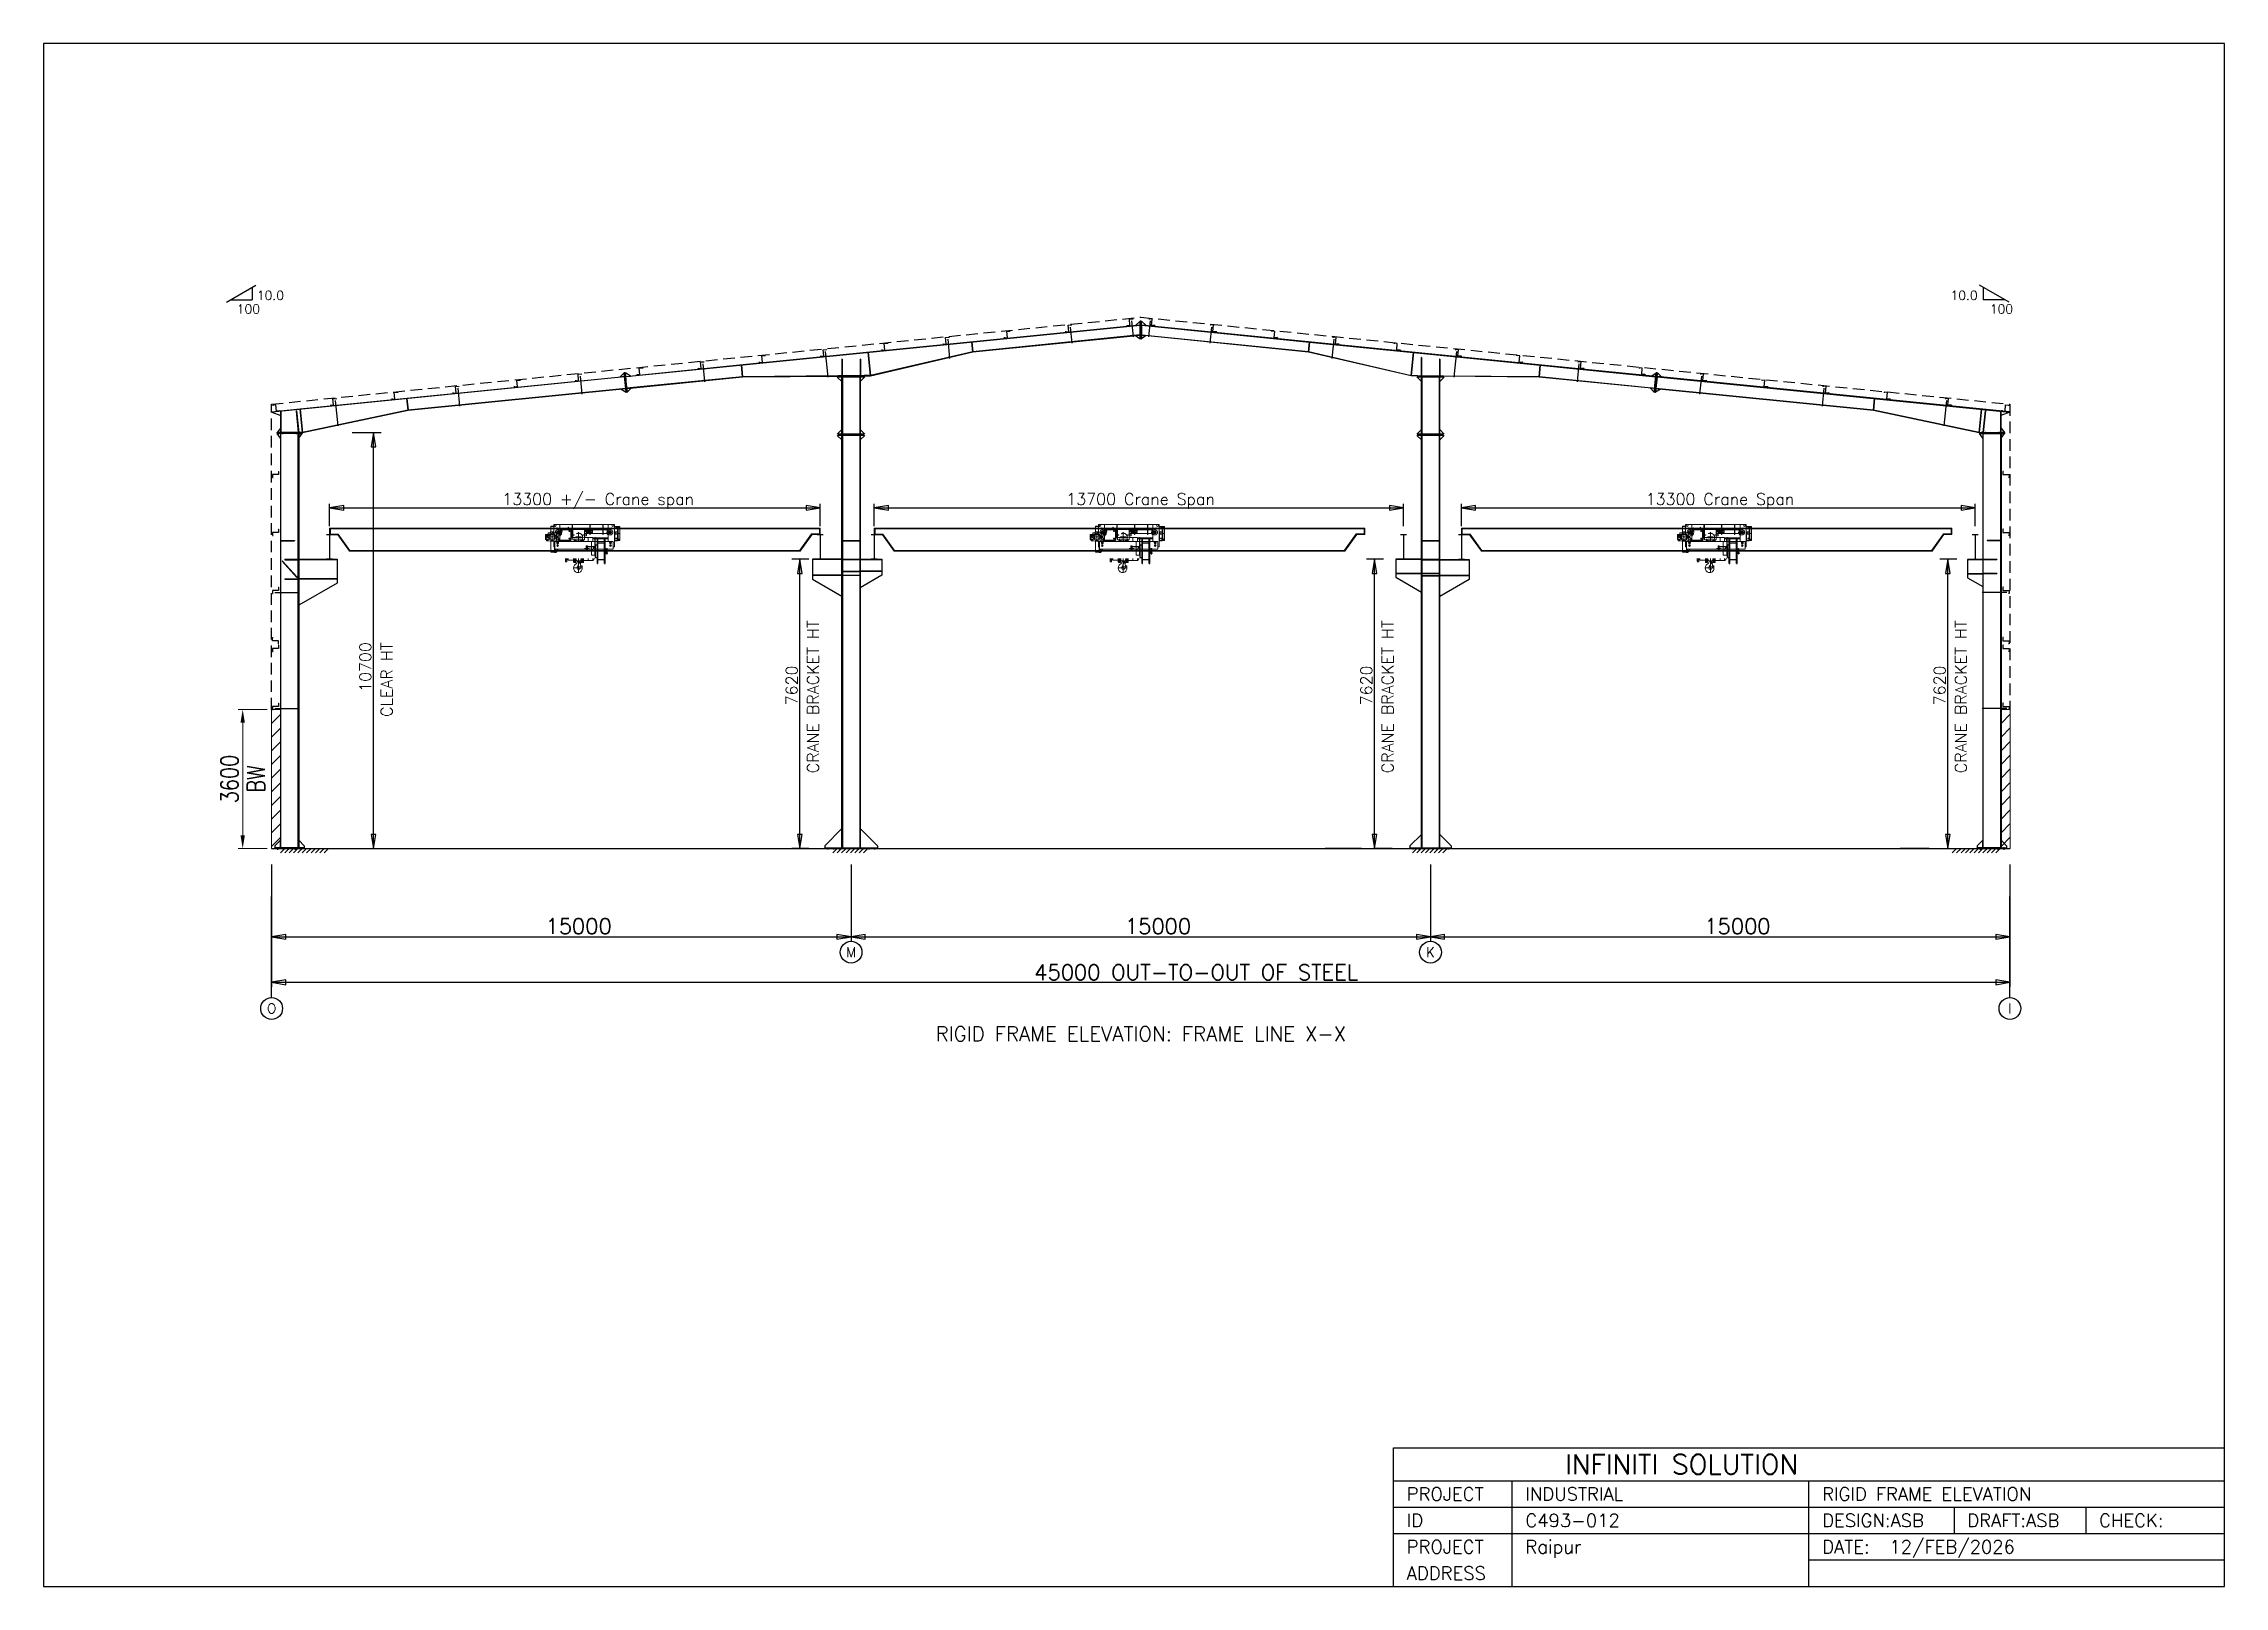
# Model space of a CAD drawing. Header units: millimetres. Extents: x 68421 to 1479662, y -51504 to 144751.
# Drawn here: x 1146465 to 1202919, y 40685 to 80606 of the extents above; entities that cross this region are included whole.
import ezdxf
from ezdxf.enums import TextEntityAlignment as Align

# ---------------------------------------------------------------- set-up
doc = ezdxf.new("R2010")
doc.units = ezdxf.units.MM
doc.header["$LTSCALE"] = 0.35
doc.header["$MEASUREMENT"] = 0
for name, pattern in [('CENTER2', [28.575, 19.05, -3.175, 3.175, -3.175]), ('CONTIN', [0, 0, 0]), ('DASHED', [1290.855, 860.57, -430.285]), ('DOT_CENTER', [14, 12, -1, 0, -1]), ('HIDDEN', [9.525, 6.35, -3.175])]:
    doc.linetypes.add(name, pattern=pattern)
doc.layers.get('0').update_dxf_attribs({"linetype": 'CONTIN'})
doc.layers.get('Defpoints').update_dxf_attribs({"linetype": 'CONTINUOUS'})
for name, color, linetype in [('07', 7, 'CONTINUOUS'), ('1', 7, 'CONTIN'), ('10', 10, 'CONTIN'), ('11', 7, 'CONTIN'), ('12', 6, 'CONTIN'), ('13', 1, 'CONTIN'), ('14', 7, 'CONTIN'), ('15', 7, 'CONTIN'), ('2', 6, 'CONTIN'), ('22', 7, 'CONTIN'), ('3', 7, 'CONTIN'), ('5', 5, 'DASHED'), ('Default', 7, 'CONTINUOUS')]:
    doc.layers.add(name, color=color, linetype=linetype)
doc.styles.add('SIMPLEX', font='simplex.shx', dxfattribs={"width": 0.8})
doc.dimstyles.new('FOR D', dxfattribs={"dimscale": 114, "dimtxt": 2, "dimasz": 2, "dimexe": 1, "dimexo": 1, "dimgap": 1, "dimtad": 1, "dimdec": 0, "dimzin": 0, "dimdsep": 46, "dimtxsty": 'SIMPLEX', "dimcen": 1, "dimclrd": 6, "dimclre": 6, "dimclrt": 7, "dimadec": 0, "dimazin": 0, "dimtfac": 1, "dimtdec": 0, "dimtofl": 0, "dimtmove": 0, "dimatfit": 3, "dimfxl": 1, "dimtolj": 1, "dimtzin": 0, "dimlwd": 0, "dimlwe": 0, "dimarcsym": 1})

msp = doc.modelspace()

# ---------------------------------------------------------------- texts
at = {"layer": '11', "style": 'SIMPLEX'}
for s, height, p in [('13300 +/- Crane span', 300, (1158340.45362, 68669.55953)), ('13700 Crane Span', 300, (1172940.45459, 68669.55953)), ('13300 Crane Span', 300, (1187940.45269, 68669.55953)), ('15000', 400, (1159457.46924, 57567.3027)), ('15000', 400, (1174457.47019, 57567.3027)), ('15000', 400, (1189457.47219, 57567.3027)), ('45000 OUT-TO-OUT OF STEEL', 400, (1172110.24369, 56374.1301))]:
    msp.add_text(s, height=height, dxfattribs=at).set_placement(p)
for s, p in [('CRANE BRACKET HT', (1166530.90769, 61726.45626)), ('CRANE BRACKET HT', (1181406.5967, 61726.45626)), ('CRANE BRACKET HT', (1196247.5967, 61726.45626)), ('10700', (1154943.53736, 63831.96383)), ('CLEAR HT', (1155496.62134, 63183.57418)), ('7620 ', (1165981.90769, 63484.45626)), ('7620 ', (1180857.5967, 63484.45626)), ('7620 ', (1195698.5967, 63484.45626))]:
    msp.add_text(s, height=300, rotation=89.9999847, dxfattribs=at).set_placement(p)
at = {"layer": '13', "style": 'SIMPLEX'}
for s, p in [('M', (1167368.23389, 57094.7282)), ('K', (1182368.23389, 57094.7282)), ('O', (1152368.23389, 55639.4482)), ('I', (1197368.23389, 55639.4482))]:
    msp.add_text(s, height=253.50037, dxfattribs=at).set_placement(p, align=Align.MIDDLE_CENTER)
at = {"layer": '14', "style": 'SIMPLEX'}
for s, height, p in [('INFINITI SOLUTION', 512.122009, (1185848.6484, 43586.70826)), ('PROJECT', 341.414642, (1181751.6758, 42903.87891)), ('INDUSTRIAL', 341.414642, (1184824.4063, 42903.87891)), ('RIGID FRAME ELEVATION', 341.414642, (1192506.2344, 42903.87891)), ('ID', 341.414642, (1181751.6758, 42221.04957)), ('C493-012', 341.414642, (1184824.4063, 42221.04957)), ('DESIGN:ASB', 341.414642, (1192506.2344, 42221.04957)), ('DRAFT:ASB', 341.414642, (1196261.7969, 42221.04957)), ('CHECK:', 341.414642, (1199675.9414, 42221.04957)), ('PROJECT', 341.414642, (1181751.6758, 41538.22022)), ('Raipur', 341.414642, (1184824.4063, 41538.22022)), ('DATE:', 341.414642, (1192506.2344, 41538.22022)), ('12/FEB/2026', 341.414642, (1194247.4492, 41538.22022)), ('ADDRESS', 341.414642, (1181751.6758, 40855.39092))]:
    msp.add_text(s, height=height, dxfattribs=at).set_placement(p)
at = {"layer": '15', "style": 'SIMPLEX'}
msp.add_text('RIGID FRAME ELEVATION: FRAME LINE X-X', height=375.556122, dxfattribs=at).set_placement((1174868.23389, 54794.4472), align=Align.CENTER)
at = {"layer": '3', "style": 'SIMPLEX'}
for s, p in [('10.0', (1151982.76268, 73973.7754)), ('  10.0', (1195505.26807, 73973.7754)), ('100', (1151463.45438, 73621.6923)), ('100', (1196846.10797, 73621.6923))]:
    msp.add_text(s, height=234.722565, dxfattribs=at).set_placement(p)

# ---------------------------------------------------------------- blocks, each defined once
blk = doc.blocks.new('WSECTN')
for p, q in [((-76.2, 25.4), (76.2, 25.4)), ((0, 0), (0, 25.4)), ((-76.2, 0), (76.2, 0))]:
    blk.add_line(p, q)
blk = doc.blocks.new('ARROWF')
for p, q in [((0, 0), (-366, 61)), ((-366, 61), (-366, -61)), ((-366, -61), (0, 0))]:
    blk.add_line(p, q)
blk = doc.blocks.new('ZCOL')
for p, q in [((10.2, 0), (0, 0)), ((0, 0), (0, -25.4)), ((10.2, -2.5), (10.2, 0)), ((-10.2, -25.4), (-10.2, -22.9)), ((0, -25.4), (-10.2, -25.4))]:
    blk.add_line(p, q)
blk = doc.blocks.new('A$C556C4CC6')
at = {"layer": '07', "color": 3, "linetype": 'Continuous', "ltscale": 100}
for p, q in [((73, 475), (85, 475)), ((73, 475), (73, 0)), ((85, 475), (85, 0)), ((215, 475), (215, 0)), ((215, 475), (227, 475)), ((227, 475), (227, 0)), ((40, 360), (40, 115)), ((40, 360), (73, 360)), ((40, 115), (73, 115)), ((85, 400), (215, 400)), ((85, 75), (215, 75)), ((227, 262), (252, 262)), ((227, 212), (252, 212)), ((252, 287), (252, 187)), ((252, 287), (262, 287)), ((252, 281), (262, 281)), ((252, 272), (262, 272)), ((252, 203), (262, 203)), ((252, 194), (262, 194)), ((252, 187), (262, 187)), ((262, 287), (262, 187)), ((73, 0), (85, 0)), ((215, 0), (227, 0))]:
    blk.add_line(p, q, dxfattribs=at)
at = {"layer": 'Default', "color": 1, "linetype": 'CENTER2', "lineweight": 13, "ltscale": 25}
for p, q in [((0, 237), (293, 237)), ((243, 276), (278, 276)), ((243, 198), (278, 198))]:
    blk.add_line(p, q, dxfattribs=at)
blk = doc.blocks.new('FGD')
at = {"lineweight": 0}
for p, q in [((1119001, 91678), (1131701, 91682)), ((1119001, 91678), (1119001, 91509)), ((1119001, 91509), (1119211, 91509)), ((1119021, 91652), (1119021, 91536)), ((1119028, 91658), (1131675, 91662)), ((1119028, 91529), (1119218, 91529)), ((1119211, 91509), (1119518, 91082)), ((1119224, 91526), (1119526, 91105)), ((1131479, 91530), (1131177, 91109)), ((1131491, 91513), (1131185, 91086)), ((1131675, 91532), (1131484, 91532)), ((1131701, 91513), (1131491, 91513)), ((1131681, 91655), (1131681, 91539)), ((1131701, 91682), (1131701, 91513)), ((1119518, 91082), (1131185, 91086)), ((1119531, 91102), (1131171, 91106))]:
    blk.add_line(p, q, dxfattribs=at)
at = {"color": 3, "linetype": 'Continuous', "lineweight": 0}
for p, q in [((1124594, 91390), (1124594, 91518)), ((1124606, 91518), (1124594, 91518)), ((1124606, 91516), (1124606, 91518)), ((1124606, 91516), (1124615, 91516)), ((1124606, 91393), (1124606, 91516)), ((1124615, 91518), (1124615, 91516)), ((1124655, 91518), (1124615, 91518)), ((1124615, 91516), (1124655, 91516)), ((1124622, 91480), (1124622, 91492)), ((1124623, 91494), (1124634, 91500)), ((1124632, 91472), (1124623, 91477)), ((1124632, 91451), (1124632, 91486)), ((1124636, 91500), (1124647, 91494)), ((1124638, 91451), (1124638, 91486)), ((1124647, 91477), (1124638, 91472)), ((1124648, 91492), (1124648, 91480)), ((1124655, 91516), (1124655, 91518)), ((1124655, 91516), (1124680, 91516)), ((1124680, 91503), (1124680, 91516)), ((1124682, 91503), (1124680, 91503)), ((1124680, 91498), (1124680, 91503)), ((1124682, 91500), (1124682, 91503)), ((1124724, 91589), (1124794, 91592)), ((1124724, 91564), (1124724, 91589)), ((1124725, 91719), (1124725, 91730)), ((1124725, 91719), (1124725, 91589)), ((1124805, 91734), (1124729, 91734)), ((1124805, 91723), (1124729, 91723)), ((1124779, 91564), (1124779, 91564)), ((1124779, 91564), (1124779, 91564)), ((1124779, 91564), (1124780, 91564)), ((1124794, 91566), (1124780, 91566)), ((1124780, 91566), (1124780, 91564)), ((1124780, 91564), (1124794, 91564)), ((1124780, 91564), (1124780, 91564)), ((1124794, 91592), (1124794, 91572)), ((1124805, 91592), (1124794, 91592)), ((1124794, 91592), (1124794, 91572)), ((1124805, 91592), (1124794, 91592)), ((1124794, 91592), (1124794, 91572)), ((1124794, 91572), (1124794, 91566)), ((1124794, 91572), (1124794, 91572)), ((1124794, 91572), (1124805, 91572)), ((1124794, 91572), (1124794, 91564)), ((1124794, 91572), (1124794, 91566)), ((1124794, 91572), (1124794, 91572)), ((1124794, 91566), (1124794, 91564)), ((1124794, 91566), (1124794, 91564)), ((1124794, 91564), (1124794, 91564)), ((1124794, 91564), (1124794, 91564)), ((1124965, 91779), (1124805, 91779)), ((1124805, 91779), (1124805, 91563)), ((1124965, 91779), (1124805, 91779)), ((1124805, 91779), (1124805, 91563)), ((1124805, 91572), (1124805, 91592)), ((1124805, 91572), (1124805, 91592)), ((1124805, 91563), (1124805, 91572)), ((1124805, 91563), (1124805, 91572)), ((1124925, 91538), (1124878, 91538)), ((1124910, 91592), (1124910, 91598)), ((1124913, 91592), (1124913, 91598)), ((1124943, 91545), (1124941, 91541)), ((1124941, 91541), (1124943, 91537)), ((1124947, 91545), (1124943, 91545)), ((1124943, 91537), (1124947, 91537)), ((1124950, 91541), (1124947, 91545)), ((1124947, 91537), (1124950, 91541)), ((1124958, 91517), (1124958, 91541)), ((1124965, 91779), (1124965, 91335)), ((1124965, 91779), (1124965, 91660)), ((1124965, 91772), (1126213, 91772)), ((1124965, 91772), (1124965, 91660)), ((1124965, 91772), (1126213, 91772)), ((1124965, 91772), (1124965, 91660)), ((1124965, 91660), (1124965, 91721)), ((1124965, 91625), (1124965, 91520)), ((1124965, 91520), (1124965, 91625)), ((1124965, 91625), (1124965, 91595)), ((1124965, 91476), (1124991, 91507)), ((1124965, 91476), (1124965, 91359)), ((1124965, 91476), (1124965, 91372)), ((1124965, 91359), (1124965, 91476)), ((1124965, 91372), (1124965, 91476)), ((1124990, 91639), (1125245, 91639)), ((1124990, 91639), (1125280, 91639)), ((1125245, 91639), (1124990, 91639)), ((1125002, 91620), (1125003, 91620)), ((1125003, 91620), (1125006, 91621)), ((1125005, 91530), (1125014, 91582)), ((1125008, 91613), (1125006, 91612)), ((1125009, 91614), (1125008, 91613)), ((1125010, 91604), (1125011, 91604)), ((1125011, 91604), (1125013, 91605)), ((1125012, 91595), (1125015, 91596)), ((1125259, 91639), (1125245, 91639)), ((1125245, 91639), (1125245, 91386)), ((1125245, 91639), (1125259, 91639)), ((1125259, 91639), (1125259, 91372)), ((1125259, 91639), (1125280, 91639)), ((1125262, 91557), (1125259, 91557)), ((1125259, 91532), (1125262, 91532)), ((1125262, 91582), (1125262, 91639)), ((1125266, 91581), (1125262, 91582)), ((1125269, 91544), (1125262, 91557)), ((1125262, 91532), (1125269, 91544)), ((1125266, 91581), (1125266, 91639)), ((1125266, 91581), (1125273, 91581)), ((1125273, 91634), (1125273, 91639)), ((1125273, 91588), (1125273, 91634)), ((1125280, 91634), (1125273, 91634)), ((1125273, 91581), (1125273, 91588)), ((1125280, 91588), (1125273, 91588)), ((1125274, 91544), (1125273, 91480)), ((1125273, 91480), (1125273, 91434)), ((1125275, 91588), (1125274, 91544)), ((1125275, 91639), (1125275, 91638)), ((1125275, 91638), (1125275, 91634)), ((1125291, 91762), (1125280, 91762)), ((1125280, 91762), (1125280, 91512)), ((1125280, 91634), (1125280, 91639)), ((1125280, 91588), (1125280, 91634)), ((1125280, 91581), (1125280, 91588)), ((1125280, 91512), (1125291, 91512)), ((1125291, 91512), (1125291, 91762)), ((1125291, 91574), (1125291, 91648)), ((1125291, 91648), (1125295, 91648)), ((1125295, 91574), (1125291, 91574)), ((1125295, 91648), (1125295, 91374)), ((1125598, 91648), (1125295, 91648)), ((1125295, 91648), (1125295, 91574)), ((1125325, 91496), (1125322, 91498)), ((1125327, 91508), (1125331, 91507)), ((1125562, 91507), (1125565, 91508)), ((1125570, 91498), (1125567, 91496)), ((1125598, 91374), (1125598, 91648)), ((1125598, 91648), (1125602, 91648)), ((1125598, 91574), (1125598, 91648)), ((1125602, 91574), (1125598, 91574)), ((1125598, 91480), (1125643, 91480)), ((1125602, 91648), (1125602, 91574)), ((1125602, 91639), (1125606, 91639)), ((1125602, 91639), (1125606, 91639)), ((1125602, 91581), (1125606, 91581)), ((1125609, 91649), (1125606, 91649)), ((1125606, 91649), (1125606, 91576)), ((1125606, 91639), (1125606, 91639)), ((1125606, 91583), (1125606, 91639)), ((1125606, 91583), (1125606, 91583)), ((1125606, 91581), (1125606, 91583)), ((1125609, 91576), (1125606, 91576)), ((1125609, 91641), (1125609, 91649)), ((1125609, 91583), (1125609, 91641)), ((1125609, 91639), (1125734, 91639)), ((1125609, 91639), (1125734, 91639)), ((1125609, 91581), (1125609, 91639)), ((1125609, 91583), (1125609, 91581)), ((1125609, 91581), (1125734, 91581)), ((1125609, 91581), (1125609, 91576)), ((1125651, 91581), (1125651, 91488)), ((1125651, 91562), (1125651, 91581)), ((1125655, 91562), (1125651, 91562)), ((1125655, 91581), (1125655, 91562)), ((1125655, 91569), (1125659, 91569)), ((1125659, 91571), (1125659, 91581)), ((1125659, 91569), (1125659, 91571)), ((1125663, 91571), (1125659, 91571)), ((1125663, 91571), (1125663, 91581)), ((1125663, 91569), (1125663, 91571)), ((1125663, 91569), (1125734, 91569)), ((1125744, 91762), (1125734, 91762)), ((1125734, 91762), (1125734, 91512)), ((1125734, 91512), (1125744, 91512)), ((1125744, 91512), (1125744, 91762)), ((1125744, 91639), (1126073, 91639)), ((1125744, 91639), (1126073, 91639)), ((1125744, 91581), (1125749, 91581)), ((1125744, 91569), (1125802, 91569)), ((1125749, 91639), (1125749, 91581)), ((1125753, 91582), (1125749, 91581)), ((1125753, 91639), (1125753, 91582)), ((1125753, 91629), (1125802, 91629)), ((1125802, 91629), (1125802, 91569)), ((1125806, 91628), (1125802, 91629)), ((1125806, 91570), (1125802, 91569)), ((1125806, 91628), (1125806, 91570)), ((1126083, 91762), (1126073, 91762)), ((1126073, 91762), (1126073, 91512)), ((1126073, 91512), (1126083, 91512)), ((1126083, 91512), (1126083, 91762)), ((1126083, 91639), (1126213, 91639)), ((1126083, 91639), (1126213, 91639)), ((1126213, 91335), (1126213, 91779)), ((1126213, 91335), (1126213, 91779)), ((1126373, 91779), (1126213, 91779)), ((1126373, 91779), (1126213, 91779)), ((1126213, 91639), (1126213, 91772)), ((1126213, 91639), (1126213, 91772)), ((1126265, 91592), (1126265, 91598)), ((1126267, 91592), (1126267, 91598)), ((1126373, 91592), (1126373, 91779)), ((1126373, 91199), (1126373, 91779)), ((1126453, 91722), (1126373, 91722)), ((1126373, 91722), (1126373, 91711)), ((1126373, 91711), (1126453, 91711)), ((1126373, 91711), (1126373, 91592)), ((1126373, 91572), (1126373, 91592)), ((1126373, 91592), (1126373, 91573)), ((1126373, 91592), (1126373, 91572)), ((1126383, 91592), (1126373, 91592)), ((1126373, 91592), (1126373, 91572)), ((1126383, 91592), (1126373, 91592)), ((1126373, 91391), (1126373, 91572)), ((1126373, 91572), (1126383, 91572)), ((1126373, 91572), (1126373, 91391)), ((1126373, 91572), (1126373, 91391)), ((1126383, 91579), (1126383, 91592)), ((1126383, 91572), (1126383, 91592)), ((1126383, 91592), (1126454, 91589)), ((1126383, 91572), (1126383, 91592)), ((1126383, 91572), (1126383, 91579)), ((1126383, 91572), (1126383, 91572)), ((1126383, 91566), (1126383, 91572)), ((1126383, 91391), (1126383, 91572)), ((1126383, 91566), (1126383, 91572)), ((1126383, 91572), (1126383, 91572)), ((1126383, 91564), (1126383, 91566)), ((1126383, 91564), (1126383, 91566)), ((1126397, 91566), (1126383, 91566)), ((1126383, 91554), (1126383, 91564)), ((1126383, 91564), (1126397, 91564)), ((1126383, 91559), (1126383, 91564)), ((1126383, 91554), (1126383, 91559)), ((1126383, 91552), (1126383, 91554)), ((1126397, 91554), (1126383, 91554)), ((1126383, 91552), (1126383, 91554)), ((1126383, 91550), (1126383, 91552)), ((1126383, 91550), (1126383, 91552)), ((1126397, 91552), (1126383, 91552)), ((1126383, 91547), (1126383, 91550)), ((1126383, 91547), (1126383, 91550)), ((1126383, 91526), (1126383, 91547)), ((1126383, 91366), (1126383, 91547)), ((1126454, 91529), (1126383, 91526)), ((1126384, 91526), (1126384, 91390)), ((1126389, 91722), (1126453, 91722)), ((1126397, 91564), (1126397, 91566)), ((1126397, 91564), (1126399, 91564)), ((1126397, 91554), (1126397, 91564)), ((1126397, 91554), (1126399, 91554)), ((1126397, 91552), (1126397, 91554)), ((1126399, 91564), (1126402, 91559)), ((1126399, 91564), (1126399, 91554)), ((1126402, 91559), (1126399, 91554)), ((1126413, 91720), (1126413, 91712)), ((1126453, 91722), (1126457, 91722)), ((1126453, 91711), (1126453, 91722)), ((1126453, 91711), (1126460, 91711)), ((1126453, 91711), (1126453, 91589)), ((1126453, 91529), (1126453, 91364)), ((1126454, 91589), (1126454, 91529)), ((1126457, 91722), (1126457, 91723)), ((1126457, 91723), (1126468, 91723)), ((1126457, 91722), (1126460, 91722)), ((1126460, 91711), (1126460, 91722)), ((1126460, 91722), (1126468, 91722)), ((1126460, 91711), (1126468, 91711)), ((1126468, 91363), (1126468, 91726)), ((1126468, 91726), (1126506, 91726)), ((1126468, 91723), (1126468, 91722)), ((1126468, 91722), (1126468, 91711)), ((1126468, 91711), (1126468, 91628)), ((1126468, 91628), (1126468, 91599)), ((1126468, 91598), (1126468, 91628)), ((1126468, 91461), (1126468, 91491)), ((1126468, 91490), (1126468, 91461)), ((1126468, 91461), (1126468, 91378)), ((1126478, 91704), (1126478, 91711)), ((1126478, 91697), (1126478, 91704)), ((1126478, 91704), (1126485, 91704)), ((1126478, 91691), (1126478, 91697)), ((1126485, 91691), (1126478, 91691)), ((1126506, 91689), (1126479, 91689)), ((1126482, 91711), (1126504, 91711)), ((1126486, 91692), (1126486, 91703)), ((1126514, 91681), (1126514, 91718)), ((1126514, 91681), (1126514, 91407)), ((1124606, 91390), (1124594, 91390)), ((1124606, 91393), (1124616, 91393)), ((1124606, 91390), (1124606, 91393)), ((1124616, 91393), (1124616, 91386)), ((1124616, 91393), (1124617, 91393)), ((1124616, 91386), (1124617, 91386)), ((1124616, 91376), (1124616, 91370)), ((1124616, 91376), (1124617, 91376)), ((1124617, 91370), (1124616, 91370)), ((1124616, 91370), (1124616, 91359)), ((1124617, 91393), (1124634, 91393)), ((1124617, 91393), (1124617, 91386)), ((1124618, 91386), (1124617, 91386)), ((1124617, 91376), (1124618, 91376)), ((1124617, 91376), (1124617, 91370)), ((1124634, 91370), (1124617, 91370)), ((1124618, 91376), (1124618, 91386)), ((1124619, 91386), (1124618, 91386)), ((1124618, 91376), (1124619, 91376)), ((1124634, 91386), (1124619, 91386)), ((1124619, 91376), (1124619, 91386)), ((1124619, 91376), (1124634, 91376)), ((1124648, 91353), (1124621, 91353)), ((1124634, 91393), (1124634, 91386)), ((1124634, 91393), (1124636, 91393)), ((1124636, 91386), (1124634, 91386)), ((1124634, 91376), (1124634, 91370)), ((1124634, 91376), (1124636, 91376)), ((1124636, 91370), (1124634, 91370)), ((1124636, 91393), (1124636, 91386)), ((1124636, 91393), (1124653, 91393)), ((1124650, 91386), (1124636, 91386)), ((1124636, 91376), (1124650, 91376)), ((1124636, 91370), (1124636, 91376)), ((1124653, 91370), (1124636, 91370)), ((1124645, 91444), (1124669, 91444)), ((1124670, 91438), (1124645, 91438)), ((1124652, 91386), (1124650, 91386)), ((1124650, 91376), (1124650, 91386)), ((1124650, 91376), (1124652, 91376)), ((1124653, 91386), (1124652, 91386)), ((1124652, 91376), (1124652, 91386)), ((1124652, 91376), (1124653, 91376)), ((1124653, 91386), (1124653, 91393)), ((1124653, 91393), (1124654, 91393)), ((1124654, 91386), (1124653, 91386)), ((1124653, 91376), (1124654, 91376)), ((1124653, 91370), (1124653, 91376)), ((1124654, 91370), (1124653, 91370)), ((1124654, 91393), (1124680, 91393)), ((1124654, 91393), (1124654, 91386)), ((1124654, 91376), (1124654, 91370)), ((1124654, 91370), (1124654, 91359)), ((1124680, 91406), (1124680, 91411)), ((1124680, 91393), (1124680, 91406)), ((1124682, 91406), (1124680, 91406)), ((1124682, 91406), (1124682, 91409)), ((1124725, 91345), (1124725, 91079)), ((1124725, 91064), (1124725, 91079)), ((1124729, 91074), (1124826, 91074)), ((1124729, 91058), (1124826, 91057)), ((1124805, 91345), (1124805, 91199)), ((1124805, 91345), (1124805, 91199)), ((1124832, 91199), (1124805, 91199)), ((1124832, 91199), (1124805, 91199)), ((1124826, 91199), (1124826, 91074)), ((1124826, 91074), (1124826, 91070)), ((1124826, 91070), (1124826, 91066)), ((1124826, 91066), (1124826, 91061)), ((1124826, 91061), (1124826, 91057)), ((1124826, 91057), (1124826, 91056)), ((1124826, 91056), (1124826, 91053)), ((1124826, 91053), (1124826, 91050)), ((1124827, 91049), (1124843, 91049)), ((1124832, 91335), (1126346, 91335)), ((1124832, 91135), (1124832, 91335)), ((1126346, 91135), (1124832, 91135)), ((1124843, 91050), (1124843, 91135)), ((1124845, 91050), (1124843, 91050)), ((1124843, 91050), (1124843, 91049)), ((1124845, 91049), (1124845, 91135)), ((1124845, 91050), (1124845, 91135)), ((1124863, 91049), (1124845, 91049)), ((1124864, 91056), (1124864, 91135)), ((1124867, 91057), (1124864, 91057)), ((1124864, 91056), (1124864, 91050)), ((1124869, 91059), (1124868, 91057)), ((1124873, 91065), (1124869, 91059)), ((1124877, 91070), (1124873, 91065)), ((1124922, 91135), (1124877, 91070)), ((1124878, 91371), (1124925, 91371)), ((1124905, 91317), (1124889, 91308)), ((1124889, 91308), (1124889, 91290)), ((1124889, 91290), (1124905, 91280)), ((1124921, 91308), (1124905, 91317)), ((1124905, 91280), (1124921, 91290)), ((1124921, 91290), (1124921, 91308)), ((1124943, 91372), (1124941, 91368)), ((1124941, 91368), (1124943, 91364)), ((1124947, 91372), (1124943, 91372)), ((1124943, 91364), (1124947, 91364)), ((1124950, 91368), (1124947, 91372)), ((1124947, 91364), (1124950, 91368)), ((1124958, 91368), (1124958, 91392)), ((1124965, 91372), (1124965, 91359)), ((1124965, 91372), (1125232, 91372)), ((1124965, 91364), (1124965, 91372)), ((1124965, 91335), (1124965, 91359)), ((1124965, 91359), (1125232, 91359)), ((1124965, 91359), (1124965, 91335)), ((1124966, 91359), (1124966, 91335)), ((1124970, 91335), (1124970, 91359)), ((1125107, 90834), (1125107, 90892)), ((1125112, 90829), (1125112, 90892)), ((1125133, 91335), (1125133, 91359)), ((1125133, 90847), (1125133, 90892)), ((1125145, 91335), (1125145, 91359)), ((1125145, 90848), (1125145, 90892)), ((1125149, 91335), (1125149, 91359)), ((1125149, 91357), (1125149, 91359)), ((1125149, 91335), (1125149, 91357)), ((1125149, 90849), (1125149, 90892)), ((1125149, 90878), (1125149, 90892)), ((1125173, 91359), (1125173, 91335)), ((1125173, 91359), (1125173, 91335)), ((1125173, 90892), (1125173, 90873)), ((1125173, 90892), (1125173, 90852)), ((1125232, 91372), (1125245, 91372)), ((1125232, 91372), (1125232, 91372)), ((1125232, 91359), (1125248, 91359)), ((1125245, 91386), (1125245, 91372)), ((1125245, 91372), (1125248, 91372)), ((1125248, 91372), (1125259, 91372)), ((1125248, 91372), (1125248, 91359)), ((1125259, 91431), (1125295, 91431)), ((1125295, 91426), (1125259, 91426)), ((1125262, 91435), (1125262, 91431)), ((1125269, 91434), (1125269, 91431)), ((1125271, 91434), (1125273, 91434)), ((1125273, 91434), (1125295, 91434)), ((1125295, 91374), (1125598, 91374)), ((1125318, 90892), (1125318, 90805)), ((1125327, 90892), (1125327, 90884)), ((1125328, 90892), (1125328, 90871)), ((1125335, 90892), (1125335, 90795)), ((1125359, 90892), (1125359, 90795)), ((1125365, 90892), (1125365, 90871)), ((1125367, 90892), (1125367, 90884)), ((1125375, 90805), (1125375, 90892)), ((1125513, 91456), (1125379, 91456)), ((1125379, 91456), (1125379, 91429)), ((1125379, 91429), (1125513, 91429)), ((1125380, 90892), (1125380, 90891)), ((1125399, 91452), (1125391, 91447)), ((1125391, 91447), (1125391, 91437)), ((1125391, 91437), (1125399, 91432)), ((1125408, 91447), (1125399, 91452)), ((1125399, 91432), (1125408, 91437)), ((1125408, 91437), (1125408, 91447)), ((1125442, 91339), (1125442, 91374)), ((1125450, 91374), (1125450, 91339)), ((1125493, 91452), (1125484, 91447)), ((1125484, 91447), (1125484, 91437)), ((1125484, 91437), (1125493, 91432)), ((1125502, 91447), (1125493, 91452)), ((1125493, 91432), (1125502, 91437)), ((1125502, 91437), (1125502, 91447)), ((1125512, 90892), (1125512, 90891)), ((1125513, 91429), (1125513, 91456)), ((1125517, 90892), (1125517, 90805)), ((1125526, 90884), (1125526, 90892)), ((1125527, 90871), (1125527, 90892)), ((1125534, 90795), (1125534, 90892)), ((1125558, 90795), (1125558, 90892)), ((1125564, 90871), (1125564, 90892)), ((1125566, 90884), (1125566, 90892)), ((1125572, 91374), (1125572, 91335)), ((1125572, 91374), (1125572, 91335)), ((1125572, 90892), (1125572, 90852)), ((1125572, 90892), (1125572, 90842)), ((1125574, 90805), (1125574, 90892)), ((1125699, 91436), (1125598, 91436)), ((1125807, 91436), (1125699, 91436)), ((1125699, 91436), (1125699, 91335)), ((1125699, 90892), (1125699, 90842)), ((1125812, 91433), (1125812, 91335)), ((1125812, 90892), (1125812, 90845)), ((1125816, 91432), (1125864, 91384)), ((1125862, 90892), (1125816, 90846)), ((1125817, 91431), (1126213, 91431)), ((1125846, 91402), (1126213, 91402)), ((1125866, 91335), (1125866, 91380)), ((1126273, 91317), (1126257, 91308)), ((1126257, 91308), (1126257, 91290)), ((1126257, 91290), (1126273, 91280)), ((1126289, 91308), (1126273, 91317)), ((1126273, 91280), (1126289, 91290)), ((1126289, 91290), (1126289, 91308)), ((1126346, 91335), (1126346, 91135)), ((1126373, 91199), (1126346, 91199)), ((1126373, 91199), (1126346, 91199)), ((1126373, 91391), (1126373, 91366)), ((1126373, 91366), (1126373, 91391)), ((1126373, 91391), (1126383, 91391)), ((1126373, 91391), (1126373, 91366)), ((1126373, 91390), (1126373, 91366)), ((1126373, 91366), (1126373, 91364)), ((1126373, 91366), (1126383, 91366)), ((1126373, 91199), (1126373, 91366)), ((1126373, 91366), (1126383, 91366)), ((1126453, 91364), (1126373, 91364)), ((1126373, 91364), (1126373, 91353)), ((1126373, 91353), (1126453, 91353)), ((1126383, 91431), (1126384, 91431)), ((1126383, 91402), (1126384, 91402)), ((1126383, 91366), (1126383, 91391)), ((1126384, 91390), (1126383, 91390)), ((1126413, 91363), (1126413, 91355)), ((1126453, 91431), (1126457, 91431)), ((1126453, 91402), (1126457, 91402)), ((1126453, 91378), (1126460, 91378)), ((1126457, 91367), (1126453, 91367)), ((1126453, 91353), (1126453, 91364)), ((1126457, 91431), (1126457, 91402)), ((1126457, 91367), (1126457, 91365)), ((1126460, 91367), (1126457, 91367)), ((1126457, 91365), (1126468, 91365)), ((1126460, 91378), (1126460, 91367)), ((1126460, 91378), (1126468, 91378)), ((1126468, 91367), (1126460, 91367)), ((1126468, 91378), (1126468, 91367)), ((1126468, 91365), (1126468, 91367)), ((1126506, 91363), (1126468, 91363)), ((1126478, 91391), (1126478, 91398)), ((1126478, 91398), (1126485, 91398)), ((1126478, 91385), (1126478, 91391)), ((1126478, 91378), (1126478, 91385)), ((1126485, 91385), (1126478, 91385)), ((1126506, 91399), (1126479, 91399)), ((1126482, 91378), (1126504, 91378)), ((1126486, 91385), (1126486, 91397)), ((1126514, 91407), (1126514, 91371)), ((1125107, 90832), (1125107, 90834)), ((1125112, 90829), (1125111, 90830)), ((1125112, 90828), (1125111, 90828)), ((1125112, 90828), (1125112, 90829)), ((1125112, 90810), (1125112, 90828)), ((1125116, 90805), (1125133, 90805)), ((1125133, 90805), (1125141, 90805)), ((1125145, 90848), (1125149, 90849)), ((1125145, 90809), (1125145, 90848)), ((1125156, 90878), (1125149, 90878)), ((1125162, 90874), (1125158, 90878)), ((1125173, 90873), (1125163, 90873)), ((1125328, 90852), (1125173, 90852)), ((1125327, 90884), (1125327, 90875)), ((1125328, 90871), (1125328, 90814)), ((1125328, 90814), (1125328, 90805)), ((1125328, 90814), (1125328, 90814)), ((1125328, 90805), (1125328, 90805)), ((1125328, 90796), (1125335, 90796)), ((1125335, 90810), (1125334, 90809)), ((1125359, 90809), (1125359, 90810)), ((1125359, 90796), (1125366, 90796)), ((1125383, 90761), (1125363, 90747)), ((1125365, 90814), (1125365, 90871)), ((1125390, 90852), (1125365, 90852)), ((1125365, 90805), (1125365, 90814)), ((1125365, 90814), (1125365, 90814)), ((1125365, 90805), (1125365, 90805)), ((1125367, 90884), (1125367, 90875)), ((1125381, 90885), (1125395, 90833)), ((1125398, 90831), (1125446, 90831)), ((1125418, 90831), (1125474, 90831)), ((1125425, 90698), (1125426, 90701)), ((1125425, 90698), (1125427, 90697)), ((1125426, 90701), (1125439, 90726)), ((1125429, 90700), (1125426, 90701)), ((1125427, 90697), (1125428, 90698)), ((1125428, 90698), (1125442, 90728)), ((1125506, 90676), (1125428, 90698)), ((1125439, 90726), (1125440, 90729)), ((1125441, 90725), (1125439, 90726)), ((1125440, 90729), (1125471, 90792)), ((1125442, 90728), (1125440, 90729)), ((1125446, 90831), (1125473, 90831)), ((1125473, 90831), (1125494, 90831)), ((1125474, 90814), (1125474, 90831)), ((1125481, 90803), (1125483, 90801)), ((1125481, 90803), (1125481, 90803)), ((1125503, 90781), (1125495, 90747)), ((1125495, 90747), (1125507, 90686)), ((1125497, 90833), (1125511, 90885)), ((1125527, 90852), (1125502, 90852)), ((1125506, 90676), (1125509, 90676)), ((1125507, 90686), (1125509, 90676)), ((1125526, 90875), (1125526, 90884)), ((1125527, 90871), (1125527, 90814)), ((1125527, 90814), (1125527, 90805)), ((1125527, 90814), (1125527, 90814)), ((1125527, 90805), (1125527, 90805)), ((1125527, 90796), (1125534, 90796)), ((1125534, 90810), (1125533, 90809)), ((1125558, 90809), (1125558, 90810)), ((1125558, 90796), (1125565, 90796)), ((1125564, 90814), (1125564, 90871)), ((1125572, 90852), (1125564, 90852)), ((1125564, 90805), (1125564, 90814)), ((1125564, 90814), (1125564, 90814)), ((1125564, 90805), (1125564, 90805)), ((1125566, 90875), (1125566, 90884)), ((1125699, 90842), (1125572, 90842)), ((1125699, 90842), (1125807, 90842))]:
    blk.add_line(p, q, dxfattribs=at)
at = {"color": 3, "linetype": 'DOT_CENTER', "lineweight": 0}
for p, q in [((1124763, 91552), (1124763, 91464)), ((1124763, 91464), (1124763, 91459)), ((1124763, 91459), (1124763, 91454)), ((1124871, 91541), (1124869, 91541)), ((1124912, 91572), (1124885, 91572)), ((1124912, 91572), (1124889, 91572)), ((1124892, 91488), (1124892, 91454)), ((1124910, 91594), (1124905, 91594)), ((1124908, 91597), (1124908, 91592)), ((1124912, 91572), (1124912, 91599)), ((1124912, 91572), (1124912, 91595)), ((1124938, 91572), (1124912, 91572)), ((1124912, 91546), (1124912, 91572)), ((1124912, 91550), (1124912, 91572)), ((1124934, 91572), (1124912, 91572)), ((1124918, 91594), (1124913, 91594)), ((1124916, 91597), (1124916, 91592)), ((1124950, 91512), (1124928, 91491)), ((1124958, 91541), (1124932, 91541)), ((1124945, 91554), (1124945, 91528)), ((1124986, 91572), (1124965, 91572)), ((1125280, 91611), (1125259, 91611)), ((1125259, 91544), (1125280, 91544)), ((1125269, 91544), (1125271, 91544)), ((1125271, 91544), (1125274, 91544)), ((1125274, 91544), (1125280, 91544)), ((1125291, 91611), (1125298, 91611)), ((1125291, 91544), (1125295, 91544)), ((1125329, 91504), (1125329, 91497)), ((1125446, 91335), (1125446, 91574)), ((1125563, 91504), (1125563, 91497)), ((1125594, 91611), (1125605, 91611)), ((1125599, 91523), (1125598, 91523)), ((1125606, 91611), (1125602, 91611)), ((1125734, 91611), (1125609, 91611)), ((1125637, 91533), (1125609, 91533)), ((1125623, 91547), (1125623, 91519)), ((1125651, 91544), (1125734, 91544)), ((1125756, 91611), (1125744, 91611)), ((1125744, 91544), (1126073, 91544)), ((1125810, 91599), (1125753, 91599)), ((1126083, 91544), (1126188, 91544)), ((1126213, 91572), (1126169, 91572)), ((1126266, 91572), (1126239, 91572)), ((1126266, 91572), (1126243, 91572)), ((1126264, 91594), (1126260, 91594)), ((1126262, 91597), (1126262, 91592)), ((1126266, 91572), (1126266, 91599)), ((1126266, 91572), (1126266, 91595)), ((1126293, 91572), (1126266, 91572)), ((1126266, 91546), (1126266, 91572)), ((1126266, 91550), (1126266, 91572)), ((1126289, 91572), (1126266, 91572)), ((1126272, 91594), (1126268, 91594)), ((1126270, 91597), (1126270, 91592)), ((1126369, 91559), (1126387, 91559)), ((1126369, 91532), (1126387, 91532)), ((1126397, 91559), (1126383, 91559)), ((1126397, 91559), (1126405, 91559)), ((1126405, 91559), (1126461, 91559)), ((1126468, 91697), (1126518, 91697)), ((1126468, 91544), (1126518, 91544)), ((1124635, 91403), (1124635, 91349)), ((1124668, 91454), (1124666, 91454)), ((1124669, 91454), (1124668, 91454)), ((1124763, 91454), (1124669, 91454)), ((1124860, 91454), (1124763, 91454)), ((1124763, 91454), (1124763, 91357)), ((1124858, 91454), (1124892, 91454)), ((1124869, 91368), (1124871, 91368)), ((1124905, 91299), (1124872, 91299)), ((1124892, 91454), (1124926, 91454)), ((1124892, 91454), (1124892, 91420)), ((1124905, 91299), (1124905, 91331)), ((1124938, 91299), (1124905, 91299)), ((1124905, 91266), (1124905, 91299)), ((1124920, 91426), (1124928, 91418)), ((1124928, 91418), (1124929, 91417)), ((1124950, 91396), (1124928, 91418)), ((1124932, 91368), (1124958, 91368)), ((1124945, 91381), (1124945, 91355)), ((1125578, 91442), (1125315, 91442)), ((1125446, 90608), (1125446, 90892)), ((1125815, 91433), (1126213, 91433)), ((1126305, 91299), (1126240, 91299)), ((1126273, 91266), (1126273, 91331)), ((1126369, 91424), (1126387, 91424)), ((1126383, 91433), (1126384, 91433)), ((1126383, 91424), (1126387, 91424)), ((1126468, 91391), (1126518, 91391)), ((1125311, 90650), (1125541, 90650)), ((1125446, 90828), (1125446, 90831)), ((1125446, 90527), (1125446, 90608)), ((1125473, 90784), (1125477, 90784)), ((1125477, 90784), (1125486, 90784)), ((1125477, 90784), (1125477, 90784)), ((1125477, 90784), (1125495, 90784)), ((1125486, 90797), (1125486, 90793)), ((1125486, 90793), (1125486, 90793)), ((1125486, 90793), (1125486, 90775)), ((1125486, 90784), (1125495, 90784)), ((1125486, 90775), (1125486, 90772)), ((1125486, 90775), (1125486, 90775)), ((1125495, 90784), (1125499, 90784)), ((1125495, 90784), (1125495, 90784))]:
    blk.add_line(p, q, dxfattribs=at)
at = {"color": 3, "linetype": 'DASHED', "lineweight": 0}
for p, q in [((1124910, 91591), (1124910, 91592)), ((1124913, 91591), (1124913, 91592)), ((1126265, 91591), (1126265, 91592)), ((1126267, 91591), (1126267, 91592)), ((1126383, 91519), (1126373, 91519)), ((1126383, 91466), (1126373, 91466)), ((1125232, 91372), (1125232, 91359)), ((1125245, 91386), (1125259, 91386)), ((1125493, 90747), (1125501, 90781)), ((1125493, 90747), (1125506, 90676)), ((1125504, 90686), (1125507, 90686))]:
    blk.add_line(p, q, dxfattribs=at)
at = {"color": 3, "linetype": 'CENTER2', "lineweight": 0, "ltscale": 25}
blk.add_line((1125602, 91155), (1125727, 91155), dxfattribs=at)
at = {"color": 3, "lineweight": 0}
for p, q in [((1125645, 91088), (1125645, 91221)), ((1125645, 91221), (1125661, 91221)), ((1125661, 91088), (1125645, 91088)), ((1125659, 91221), (1125661, 91221)), ((1125661, 91088), (1125661, 91221)), ((1125677, 91221), (1125661, 91221)), ((1125677, 91088), (1125661, 91088)), ((1125677, 91088), (1125677, 91221)), ((1125677, 91205), (1125878, 91205)), ((1125677, 91105), (1125778, 91105)), ((1125778, 90981), (1125778, 91347)), ((1125778, 91105), (1125878, 91205)), ((1125878, 90981), (1125778, 90981)), ((1125878, 90981), (1125878, 91448))]:
    blk.add_line(p, q, dxfattribs=at)
at = {"color": 3, "linetype": 'HIDDEN', "lineweight": 0, "ltscale": 7}
for p, q in [((1125677, 91197), (1125870, 91197)), ((1125870, 90981), (1125870, 91440))]:
    blk.add_line(p, q, dxfattribs=at)
at = {"color": 3, "linetype": 'Continuous', "lineweight": 0}
for centre, radius in [((1124763, 91454), 93.4), ((1124763, 91454), 66.7), ((1124845, 91746), 23.4), ((1124892, 91454), 31.4), ((1124912, 91572), 26.7), ((1124912, 91572), 20), ((1124908, 91594), 1.33), ((1124916, 91594), 1.33), ((1124945, 91541), 8.67), ((1125183, 91698), 5.47), ((1125183, 91660), 5.47), ((1125209, 91604), 11.3), ((1125326, 91502), 6.67), ((1125566, 91502), 6.67), ((1125623, 91533), 12.2), ((1126266, 91572), 36.7), ((1126266, 91572), 26.7), ((1126266, 91572), 20), ((1126262, 91594), 1.33), ((1126270, 91594), 1.33), ((1126333, 91746), 23.4), ((1126424, 91678), 11.3), ((1124905, 91299), 26), ((1124905, 91232), 23.4), ((1124905, 91232), 11.3), ((1124945, 91368), 8.67), ((1126273, 91299), 26), ((1126273, 91232), 23.4), ((1126273, 91232), 11.3), ((1126424, 91411), 11.3), ((1125486, 90784), 9.34), ((1125486, 90784), 5.67)]:
    blk.add_circle(centre, radius, dxfattribs=at)
at = {"color": 3, "linetype": 'DASHED', "lineweight": 0}
for centre, radius in [((1125005, 91686), 3.67), ((1125446, 91442), 107)]:
    blk.add_circle(centre, radius, dxfattribs=at)
at = {"color": 3, "linetype": 'DOT_CENTER', "lineweight": 0}
blk.add_circle((1126266, 91572), 66.7, dxfattribs=at)
at = {"lineweight": 0}
for centre, start, end in [((1119028, 91652), 90, 180), ((1119028, 91536), 180, 270), ((1119218, 91522), 35.6722, 90), ((1131484, 91526), 90, 144.3278), ((1131675, 91655), 0, 90), ((1131675, 91539), 270, 0), ((1131171, 91112), 270, 324.3278)]:
    blk.add_arc(centre, 6.64, start, end, dxfattribs=at)
at = {"color": 3, "linetype": 'Continuous', "lineweight": 0}
for centre, radius, start, end in [((1124635, 91399), 121, 80.5091, 99.4909), ((1124635, 91486), 13.3, 284.4775, 255.5225), ((1124635, 91486), 14.7, 144.62, 155.38), ((1124635, 91486), 14.7, 204.62, 215.38), ((1124635, 91486), 6.67, 300, 240), ((1124635, 91486), 3.34, 0, 180), ((1124635, 91486), 14.7, 84.62, 95.38), ((1124635, 91486), 14.7, 24.62, 35.38), ((1124635, 91486), 14.7, 324.62, 335.38), ((1125560, 91454), 907, 174.0938, 176.1211), ((1124671, 91546), 13.3, 95.9062, 174.0938), ((1124763, 90657), 907, 84.0938, 95.9062), ((1124729, 91730), 4, 90.5, 180), ((1124729, 91719), 4, 90, 180), ((1124855, 91546), 13.3, 5.9062, 84.0938), ((1124902, 91454), 46.7, 133.0079, 172.0814), ((1124858, 91541), 13.3, 9.5941, 46.5468), ((1123966, 91454), 907, 5.035, 5.9062), ((1123966, 91454), 907, 2.4179, 5.035), ((1124875, 91534), 5.34, 185.035, 266.0021), ((1124867, 91492), 5.34, 313.0079, 2.4179), ((1124878, 91544), 6.67, 189.5941, 270), ((1124912, 91572), 36.7, 330.6215, 250.5898), ((1124819, 90730), 801, 80.382, 86.0021), ((1124885, 91686), 4.94, 90, 270), ((1124885, 91686), 4.94, 270, 90), ((1124912, 91571), 22.4, 120.3714, 59.6286), ((1124898, 91595), 5.67, 300.4319, 305.1137), ((1124898, 91595), 5.58, 305.1137, 309.8182), ((1124897, 91596), 6.29, 309.8182, 313.9786), ((1124894, 91599), 10.9, 324.5733, 327.0946), ((1124897, 91596), 6.52, 313.9786, 318.0064), ((1124896, 91597), 7.85, 318.0064, 321.3849), ((1124896, 91597), 8.44, 321.3849, 324.5733), ((1124887, 91602), 18.5, 331.1429, 332.7101), ((1124867, 91613), 40.8, 332.7101, 333.4348), ((1124893, 91599), 11.9, 327.0946, 329.4373), ((1124889, 91602), 16.7, 329.4373, 331.1429), ((1124915, 91590), 12.1, 149.2682, 151.6738), ((1124911, 91592), 7.21, 145.3419, 149.2682), ((1125028, 91532), 139, 153.1623, 153.3765), ((1124922, 91586), 19.9, 151.6738, 153.1623), ((1124909, 91593), 5.23, 140.1132, 145.3419), ((1124908, 91594), 3.66, 132.8972, 140.1132), ((1124907, 91595), 2.88, 124.0037, 132.8972), ((1124907, 91595), 2.26, 101.6785, 113.197), ((1124912, 91572), 25.8, 92.97, 101.9615), ((1124907, 91595), 2.35, 113.197, 124.0037), ((1124912, 91572), 25.8, 78.0385, 87.03), ((1124917, 91595), 2.26, 66.803, 78.3215), ((1124916, 91594), 3.66, 39.8868, 47.1028), ((1124916, 91595), 2.88, 47.1028, 55.9963), ((1124917, 91595), 2.35, 55.9963, 66.803), ((1124915, 91593), 5.23, 34.6581, 39.8868), ((1124909, 91590), 12.1, 28.3262, 30.7318), ((1124913, 91592), 7.21, 30.7318, 34.6581), ((1124902, 91586), 19.9, 26.8377, 28.3262), ((1124796, 91532), 139, 26.6235, 26.8377), ((1124937, 91602), 18.5, 207.2899, 208.8571), ((1124956, 91613), 40.8, 206.5652, 207.2899), ((1124935, 91602), 16.7, 208.8571, 210.5627), ((1124930, 91599), 10.9, 212.9054, 215.4267), ((1124931, 91599), 11.9, 210.5627, 212.9054), ((1124928, 91597), 7.85, 218.6151, 221.9936), ((1124928, 91597), 8.44, 215.4267, 218.6151), ((1124927, 91596), 6.52, 221.9936, 226.0214), ((1124926, 91595), 5.58, 230.1818, 234.8863), ((1124926, 91596), 6.29, 226.0214, 230.1818), ((1124926, 91595), 5.67, 234.8863, 239.5681), ((1124912, 91572), 36.7, 289.4102, 302.1183), ((1124925, 91544), 6.67, 270, 350.4059), ((1124945, 91541), 13.3, 90, 170.4059), ((1124945, 91541), 13.3, 0, 90), ((1124950, 91507), 13.3, 3.429, 80.382), ((1124077, 91454), 888, 356.571, 3.429), ((1124912, 91572), 103, 27.8356, 58.7026), ((1124912, 91572), 74.7, 315.5847, 44.4153), ((1124976, 91595), 10.7, 180, 257.8468), ((1124965, 91546), 40, 58.3892, 77.8468), ((1124912, 91572), 103, 320.2628, 333.163), ((1124992, 91532), 13.3, 333.163, 350.3735), ((1124912, 91572), 106, 22.8968, 27.5997), ((1124912, 91572), 103, 17.7689, 22.9782), ((1125007, 91611), 1.33, 112.6062, 202.2341), ((1125007, 91611), 1.33, 110.3735, 112.6062), ((1124912, 91572), 101, 18.513, 22.2341), ((1124912, 91572), 104, 17.8017, 22.9454), ((1125009, 91605), 1.33, 198.513, 288.1409), ((1125009, 91604), 11.3, 286.0825, 90), ((1125009, 91604), 11.3, 90, 92.9769), ((1124912, 91572), 106, 17.8503, 22.8968), ((1125009, 91605), 1.33, 288.1409, 290.3735), ((1124912, 91572), 103, 7.5841, 12.9115), ((1124912, 91572), 106, 13.1474, 17.8503), ((1125000, 91584), 13.3, 350.3735, 7.5841), ((1125255, 91544), 16.7, 0, 76.1135), ((1125255, 91544), 12.7, 288.4085, 71.5915), ((1125255, 91544), 16.7, 283.8865, 0), ((1125446, 91442), 136, 150.87, 156), ((1125446, 91442), 132, 150.87, 156), ((1125446, 91442), 129, 151.7903, 155.0796), ((1125446, 91442), 129, 24.9204, 28.2097), ((1125446, 91442), 132, 24, 29.2802), ((1125563, 91523), 23.4, 266.3042, 275.3673), ((1125446, 91442), 136, 24, 29.2837), ((1125563, 91523), 23.4, 285.5541, 295.3407), ((1125643, 91488), 8.01, 270, 0), ((1126266, 91572), 83.4, 129.7918, 230.2082), ((1126266, 91571), 22.4, 120.3714, 59.6286), ((1126252, 91595), 5.67, 300.4319, 305.1137), ((1126252, 91595), 5.58, 305.1137, 309.8182), ((1126251, 91596), 6.29, 309.8182, 313.9786), ((1126251, 91596), 6.52, 313.9786, 318.0064), ((1126250, 91597), 7.85, 318.0064, 321.3849), ((1126250, 91597), 8.44, 321.3849, 324.5733), ((1126241, 91602), 18.5, 331.1429, 332.7101), ((1126248, 91599), 10.9, 324.5733, 327.0946), ((1126247, 91599), 11.9, 327.0946, 329.4373), ((1126243, 91602), 16.7, 329.4373, 331.1429), ((1126269, 91590), 12.1, 149.2682, 151.6738), ((1126382, 91532), 139, 153.1623, 153.3765), ((1126276, 91586), 19.9, 151.6738, 153.1623), ((1126222, 91613), 40.8, 332.7101, 333.4348), ((1126263, 91593), 5.23, 140.1132, 145.3419), ((1126262, 91594), 3.66, 132.8972, 140.1132), ((1126265, 91592), 7.21, 145.3419, 149.2682), ((1126261, 91595), 2.26, 101.6785, 113.197), ((1126262, 91595), 2.88, 124.0037, 132.8972), ((1126261, 91595), 2.35, 113.197, 124.0037), ((1126266, 91572), 25.8, 92.97, 101.9615), ((1126266, 91572), 25.8, 78.0385, 87.03), ((1126271, 91595), 2.26, 66.803, 78.3215), ((1126271, 91595), 2.88, 47.1028, 55.9963), ((1126271, 91595), 2.35, 55.9963, 66.803), ((1126269, 91593), 5.23, 34.6581, 39.8868), ((1126270, 91594), 3.66, 39.8868, 47.1028), ((1126263, 91590), 12.1, 28.3262, 30.7318), ((1126267, 91592), 7.21, 30.7318, 34.6581), ((1126150, 91532), 139, 26.6235, 26.8377), ((1126256, 91586), 19.9, 26.8377, 28.3262), ((1126291, 91602), 18.5, 207.2899, 208.8571), ((1126311, 91613), 40.8, 206.5652, 207.2899), ((1126284, 91599), 10.9, 212.9054, 215.4267), ((1126285, 91599), 11.9, 210.5627, 212.9054), ((1126289, 91602), 16.7, 208.8571, 210.5627), ((1126282, 91597), 8.44, 215.4267, 218.6151), ((1126281, 91596), 6.52, 221.9936, 226.0214), ((1126282, 91597), 7.85, 218.6151, 221.9936), ((1126281, 91596), 6.29, 226.0214, 230.1818), ((1126280, 91595), 5.67, 234.8863, 239.5681), ((1126280, 91595), 5.58, 230.1818, 234.8863), ((1126293, 91686), 4.94, 0, 180), ((1126293, 91686), 4.94, 180, 0), ((1126479, 91691), 1.33, 180, 270), ((1126485, 91703), 0.801, 0, 90), ((1126485, 91692), 0.801, 270, 0), ((1126506, 91718), 8.01, 0, 90), ((1126506, 91681), 8.01, 0, 90), ((1124621, 91359), 5.93, 180, 270), ((1124645, 91451), 13.3, 180, 270), ((1124645, 91451), 6.67, 180, 270), ((1124648, 91359), 5.93, 270, 0), ((1125560, 91454), 907, 183.8789, 185.9062), ((1124671, 91362), 13.3, 185.9062, 264.0938), ((1124763, 91454), 94.7, 186.0637, 190.1401), ((1124763, 92252), 907, 264.0938, 275.9062), ((1124902, 91454), 46.7, 187.9186, 226.9921), ((1124855, 91362), 13.3, 275.9062, 354.0938), ((1123966, 91454), 907, 354.0938, 354.965), ((1124858, 91368), 13.3, 313.4532, 350.4059), ((1123966, 91454), 907, 354.965, 357.5821), ((1124875, 91374), 5.34, 93.9979, 174.965), ((1124867, 91416), 5.34, 357.5821, 46.9921), ((1124878, 91364), 6.67, 90, 170.4059), ((1124819, 92178), 801, 273.9979, 279.618), ((1124925, 91364), 6.67, 9.5941, 90), ((1124945, 91368), 13.3, 189.5941, 270), ((1124945, 91368), 13.3, 270, 0), ((1124950, 91402), 13.3, 279.618, 356.571), ((1125209, 91411), 11.3, 90, 180), ((1125209, 91411), 11.3, 180, 270), ((1125209, 91411), 11.3, 0, 90), ((1125209, 91411), 11.3, 270, 0), ((1125245, 91372), 13.4, 90, 180), ((1125255, 91248), 187, 87.8372, 88.7702), ((1125255, 91248), 187, 85.6713, 87.8372), ((1125255, 91248), 187, 84.8692, 85.6713), ((1125446, 91442), 129, 211.904, 235.9977), ((1125446, 91442), 119, 214.7385, 243.3617), ((1125399, 91442), 11.4, 0, 180), ((1125399, 91442), 11.4, 180, 0), ((1125438, 91339), 4, 301.1618, 0), ((1125454, 91339), 4, 180, 238.8382), ((1125493, 91442), 11.4, 0, 180), ((1125493, 91442), 11.4, 180, 0), ((1125446, 91442), 119, 296.6383, 325.2615), ((1125446, 91442), 129, 304.0023, 328.096), ((1125807, 91422), 13.3, 45, 90), ((1125859, 91380), 6.67, 0, 45), ((1126479, 91398), 1.33, 90, 180), ((1126485, 91397), 0.801, 0, 90), ((1126485, 91385), 0.801, 270, 0), ((1126506, 91407), 8.01, 270, 0), ((1126506, 91371), 8.01, 270, 0), ((1125156, 90876), 2, 45, 90), ((1125163, 90875), 2, 225, 270), ((1125435, 90650), 120, 126.5666, 270), ((1125328, 90805), 9.34, 180, 270), ((1125332, 90875), 5.34, 180, 221.4096), ((1125328, 90812), 6.67, 270, 337.5), ((1125335, 90795), 0.667, 180, 201.536), ((1125336, 90795), 1.33, 201.536, 260.6035), ((1125347, 90859), 66.7, 260.6035, 279.3965), ((1125357, 90795), 1.33, 279.3965, 338.464), ((1125365, 90812), 6.67, 202.5, 270), ((1125358, 90795), 0.667, 338.464, 0), ((1125361, 90875), 5.34, 318.5904, 0), ((1125366, 90805), 9.34, 270, 0), ((1125410, 90892), 29.4, 182.8264, 195), ((1125331, 90831), 86.7, 306.5666, 0), ((1125398, 90834), 3.34, 195, 270), ((1125446, 90650), 42, 132.7577, 180), ((1125446, 90650), 42, 180, 270), ((1125298, 90810), 176, 312.7577, 319.6676), ((1125435, 90634), 104, 270, 6.037), ((1125446, 90650), 42, 270, 345.1778), ((1125488, 90814), 13.3, 180, 240), ((1125298, 90810), 176, 355.3966, 357.0863), ((1125486, 90784), 17.3, 50.1989, 100.3822), ((1125657, 90594), 176, 152.0031, 165.1778), ((1125494, 90834), 3.34, 270, 345), ((1125486, 90784), 17.3, 348.4994, 50.1989), ((1125657, 90594), 176, 143.6411, 148.4809), ((1125483, 90892), 29.4, 345, 357.1736), ((1125526, 90691), 13.3, 351.7344, 143.6411), ((1125527, 90805), 9.34, 180, 270), ((1125531, 90875), 5.34, 180, 221.4096), ((1125527, 90812), 6.67, 270, 337.5), ((1125534, 90795), 0.667, 180, 201.536), ((1125535, 90795), 1.33, 201.536, 260.6035), ((1125546, 90859), 66.7, 260.6035, 279.3965), ((1125713, 90664), 176, 171.7344, 186.037), ((1125556, 90795), 1.33, 279.3965, 338.464), ((1125564, 90812), 6.67, 202.5, 270), ((1125557, 90795), 0.667, 338.464, 0), ((1125560, 90875), 5.34, 318.5904, 0), ((1125565, 90805), 9.34, 270, 0), ((1125807, 90856), 13.3, 270, 315)]:
    blk.add_arc(centre, radius, start, end, dxfattribs=at)
at = {"color": 3, "linetype": 'DOT_CENTER', "lineweight": 0}
for centre, radius, start, end in [((1124912, 91572), 66.7, 314.427, 190.1311), ((1124892, 91454), 66.7, 32.0472, 57.9528), ((1124892, 91454), 46.7, 306.8699, 323.1301), ((1124892, 91454), 66.7, 302.0472, 327.9528)]:
    blk.add_arc(centre, radius, start, end, dxfattribs=at)
at = {"color": 3, "linetype": 'DASHED', "lineweight": 0}
for centre, radius, start, end in [((1124912, 91572), 19.1, 94.01, 85.99), ((1124912, 91572), 19.1, 85.99, 94.01), ((1125446, 91442), 136, 150.7163, 150.87), ((1125446, 91442), 132, 150.7198, 150.87), ((1126266, 91572), 19.1, 94.01, 85.99), ((1126266, 91572), 19.1, 85.99, 94.01), ((1125486, 90784), 14.7, 348.4994, 92.8449)]:
    blk.add_arc(centre, radius, start, end, dxfattribs=at)
at = {"color": 3, "linetype": 'Continuous', "lineweight": 0}
for points, knots in [([(1124794, 91572), (1124791, 91572), (1124786, 91572), (1124778, 91571), (1124775, 91567), (1124774, 91565), (1124774, 91564)], [0, 0, 0, 0, 6.66504, 13.428818, 15.499177, 17.620074, 17.620074, 17.620074, 17.620074]), ([(1126383, 91572), (1126386, 91572), (1126392, 91572), (1126401, 91571), (1126404, 91564), (1126405, 91560), (1126405, 91556), (1126404, 91553), (1126402, 91549), (1126397, 91546), (1126390, 91547), (1126386, 91547), (1126383, 91547)], [0, 0, 0, 0, 6.66504, 13.428818, 17.403272, 21.630552, 23.771484, 25.84481, 29.327677, 33.029169, 38.478037, 43.595058, 43.595058, 43.595058, 43.595058]), ([(1124729, 91074), (1124729, 91074), (1124728, 91074), (1124727, 91074), (1124727, 91075), (1124726, 91075), (1124726, 91076), (1124725, 91077), (1124725, 91078), (1124725, 91079), (1124725, 91079)], [0, 0, 0, 0, 0.591123, 1.205208, 1.859604, 2.563199, 3.316433, 4.112783, 4.940616, 5.784998, 5.784998, 5.784998, 5.784998]), ([(1124729, 91058), (1124729, 91058), (1124728, 91058), (1124727, 91058), (1124727, 91059), (1124726, 91060), (1124726, 91060), (1124725, 91061), (1124725, 91063), (1124725, 91063), (1124725, 91064)], [0, 0, 0, 0, 0.588367, 1.200245, 1.852427, 2.553387, 3.303364, 4.095827, 4.919278, 5.759007, 5.759007, 5.759007, 5.759007]), ([(1124826, 91057), (1124826, 91057), (1124826, 91057), (1124826, 91057), (1124826, 91056), (1124826, 91056), (1124826, 91056), (1124826, 91056), (1124826, 91056), (1124826, 91056), (1124826, 91056)], [0, 0, 0, 0, 0.0980612, 0.2000408, 0.3087378, 0.4255644, 0.5505607, 0.6826379, 0.8198796, 0.9598345, 0.9598345, 0.9598345, 0.9598345]), ([(1124827, 91049), (1124827, 91049), (1124827, 91049), (1124827, 91049), (1124827, 91049), (1124827, 91049), (1124826, 91050), (1124826, 91050), (1124826, 91050), (1124826, 91050), (1124826, 91050)], [0, 0, 0, 0, 0.0980612, 0.2000408, 0.3087378, 0.4255644, 0.5505607, 0.6826379, 0.8198796, 0.9598345, 0.9598345, 0.9598345, 0.9598345]), ([(1124864, 91050), (1124864, 91050), (1124864, 91050), (1124864, 91050), (1124864, 91050), (1124864, 91049), (1124863, 91049), (1124863, 91049), (1124863, 91049), (1124863, 91049), (1124863, 91049)], [0, 0, 0, 0, 0.1399549, 0.2771966, 0.4092738, 0.5342701, 0.6510967, 0.7597937, 0.8617733, 0.9598345, 0.9598345, 0.9598345, 0.9598345]), ([(1124864, 91056), (1124864, 91056), (1124864, 91056), (1124864, 91056), (1124864, 91056), (1124864, 91056), (1124864, 91056), (1124864, 91057), (1124864, 91057), (1124864, 91057), (1124864, 91057)], [0, 0, 0, 0, 0.1399549, 0.2771966, 0.4092738, 0.5342701, 0.6510967, 0.7597937, 0.8617733, 0.9598345, 0.9598345, 0.9598345, 0.9598345]), ([(1124868, 91057), (1124868, 91057), (1124868, 91057), (1124868, 91057), (1124868, 91057), (1124868, 91057), (1124867, 91057)], [0, 0, 0, 0, 0.1160134, 0.2239988, 0.3253645, 0.4228736, 0.4228736, 0.4228736, 0.4228736]), ([(1125107, 90834), (1125107, 90834), (1125107, 90833), (1125108, 90832), (1125108, 90831), (1125108, 90831), (1125109, 90830), (1125110, 90830), (1125110, 90830), (1125111, 90830), (1125111, 90830)], [0, 0, 0, 0, 0.632962, 1.262278, 1.88479, 2.498267, 3.101759, 3.695793, 4.282359, 4.864655, 4.864655, 4.864655, 4.864655]), ([(1125107, 90832), (1125107, 90832), (1125107, 90831), (1125108, 90831), (1125108, 90830), (1125108, 90829), (1125109, 90829), (1125110, 90828), (1125110, 90828), (1125111, 90828), (1125111, 90828)], [0, 0, 0, 0, 0.632962, 1.262278, 1.88479, 2.498267, 3.101759, 3.695793, 4.282359, 4.864655, 4.864655, 4.864655, 4.864655]), ([(1125112, 90810), (1125112, 90809), (1125112, 90809), (1125112, 90808), (1125113, 90807), (1125113, 90806), (1125114, 90806), (1125114, 90806), (1125115, 90805), (1125116, 90805), (1125116, 90805)], [0, 0, 0, 0, 0.632962, 1.262278, 1.88479, 2.498267, 3.101759, 3.695793, 4.282359, 4.864655, 4.864655, 4.864655, 4.864655]), ([(1125141, 90805), (1125142, 90805), (1125142, 90805), (1125143, 90805), (1125144, 90806), (1125144, 90806), (1125145, 90807), (1125145, 90808), (1125145, 90809), (1125145, 90809), (1125145, 90809)], [0, 0, 0, 0, 0.582296, 1.168862, 1.762896, 2.366388, 2.979865, 3.602377, 4.231693, 4.864655, 4.864655, 4.864655, 4.864655])]:
    blk.add_open_spline(points, degree=3, knots=knots, dxfattribs=at)
at = {"color": 3, "linetype": 'Continuous', "lineweight": 0, "ltscale": 100, "extrusion": (0, 0, -1), "xscale": 1.334301066017276, "yscale": 1.334301066017276, "zscale": -1.334301066017276, "rotation": 180}
blk.add_blockref('A$C556C4CC6', (-1125835, 91402), dxfattribs=at)
blk = doc.blocks.new('*D266')
at = {"color": 6, "linetype": 'Continuous', "lineweight": 0}
for p, q in [((1152254.23389, 63376.54), (1151505, 63376.54)), ((1151619, 63034.54), (1151619, 60118.54)), ((1152254.23389, 59776.54), (1151505, 59776.54))]:
    blk.add_line(p, q, dxfattribs=at)
at = {"color": 6, "linetype": 'Continuous', "lineweight": 5}
for points in [[(1151676, 63034.54), (1151562, 63034.54), (1151619, 63376.54)], [(1151562, 60118.54), (1151676, 60118.54), (1151619, 59776.54)]]:
    blk.add_solid(points, dxfattribs=at)
at = {"layer": 'Defpoints', "color": 0, "linetype": 'Continuous', "lineweight": 5}
for p in [(1152368.23389, 63376.54), (1151619, 59776.54), (1152368.23389, 59776.54)]:
    blk.add_point(p, dxfattribs=at)
at = {"color": 7, "linetype": 'Continuous', "lineweight": 5, "char_height": 456, "attachment_point": 5, "rotation": 90, "style": 'SIMPLEX'}
for s, insert in [('\\A1;3600', (1151277, 61576.54)), ('BW', (1151961, 61576.54))]:
    blk.add_mtext(s, dxfattribs=dict(at, insert=insert))

# ---------------------------------------------------------------- dimensions: what is measured, and where the dimension line sits
at = {"linetype": 'Continuous', "lineweight": 5}
dim = msp.add_linear_dim(base=(1151619, 59776.54), p1=(1152368.23389, 63376.54), p2=(1152368.23389, 59776.54), angle=90, text='<>\\XBW', dimstyle='FOR D', override={"dimtxt": 4, "dimasz": 3, "dimtxsty": 'SIMPLEX'}, dxfattribs=at)
dim.commit()
dim.dimension.update_dxf_attribs({"geometry": '*D266', "text_midpoint": (1151619, 61576.54)})

# ---------------------------------------------------------------- hatches: boundary and pattern name
at = {"linetype": 'Continuous', "lineweight": 5}
h = msp.add_hatch(dxfattribs=at)
h.set_pattern_fill('ANSI31', color=256, scale=2000)
h.set_pattern_definition([(45, (34867, 4407), (-176.776695, 176.776695), [])])
h.paths.add_polyline_path([(1152368.23389, 63376.54), (1152603.23388, 63376.54), (1152603.23388, 59776.54), (1152368.23389, 59776.54)])
h = msp.add_hatch(dxfattribs=at)
h.set_pattern_fill('ANSI31', color=256, scale=2000)
h.set_pattern_definition([(45, (79637, 4407), (-176.776695, 176.776695), [])])
h.paths.add_polyline_path([(1197138.23389, 63376.54), (1197373.23388, 63376.54), (1197373.23388, 59776.54), (1197138.23389, 59776.54)])

# ---------------------------------------------------------------- linework, layer by layer
for p, q in [((1181410.2578, 40684.6836), (1181410.2578, 44269.53712)), ((1181410.2578, 44269.53712), (1202919.3789, 44269.53712)), ((1202919.3789, 40684.6836), (1202919.3789, 44269.53712)), ((1181410.2578, 43416.00074), (1202919.3789, 43416.00074)), ((1184482.9922, 40684.6836), (1184482.9922, 43416.00074)), ((1192164.8203, 40684.6836), (1192164.8203, 43416.00074)), ((1181410.2578, 42733.17164), (1202919.3789, 42733.17164)), ((1195920.3789, 42733.17164), (1195920.3789, 42050.34217)), ((1199334.5273, 42733.17164), (1199334.5273, 42050.34217)), ((1181410.2578, 42050.34217), (1202919.3789, 42050.34217)), ((1192164.8203, 41367.51288), (1202919.3789, 41367.51288)), ((1181410.2578, 40684.6836), (1202919.3789, 40684.6836))]:
    msp.add_line(p, q)
for points in [[(1152368.23389, 63376.54), (1152603.23388, 63376.54), (1152603.23388, 59776.54), (1152368.23389, 59776.54)], [(1197138.23389, 63376.54), (1197373.23388, 63376.54), (1197373.23388, 59776.54), (1197138.23389, 59776.54)]]:
    msp.add_lwpolyline(points, close=True, dxfattribs=at)
at = {"layer": '1'}
for p, q in [((1174627.76709, 73430.706), (1174669.22799, 73016.1035)), ((1174732.23189, 73311.9433), (1174852.23389, 73420.5683)), ((1174852.23389, 73420.5683), (1174852.23389, 73420.5683)), ((1174852.23389, 73323.9414), (1174852.23389, 73420.5683)), ((1174852.23389, 72969.2714), (1174852.23389, 73420.5175)), ((1174868.23389, 73420.5175), (1174852.23389, 73420.5175)), ((1174868.23389, 73420.5175), (1174868.23389, 72969.2714)), ((1174868.23389, 73420.5175), (1174868.23389, 72969.2714)), ((1174868.23389, 73420.5175), (1174884.23189, 73420.5175)), ((1175004.23389, 73311.9433), (1174884.23189, 73420.5683)), ((1174884.23189, 73420.5683), (1174884.23189, 73420.5683)), ((1174884.23189, 73323.9414), (1174884.23189, 73420.5683)), ((1174884.23189, 72969.2714), (1174884.23189, 73420.5175)), ((1175108.67919, 73430.708), (1175067.21829, 73016.1064)), ((1164229.07769, 72261.6259), (1174851.73589, 73323.8916)), ((1174852.23389, 73318.9179), (1164229.57469, 72256.6513)), ((1170498.31009, 72883.5244), (1167808.52489, 72614.5449)), ((1169870.29639, 72954.9589), (1169919.71629, 72460.7646)), ((1174852.23389, 73318.9179), (1170498.31009, 72883.5244)), ((1170523.18509, 72634.7646), (1170498.31009, 72883.5244)), ((1170498.31009, 72883.5244), (1170523.18509, 72634.7646)), ((1174852.23389, 73067.6709), (1170523.18509, 72634.7646)), ((1174851.73589, 73067.622), (1170523.50729, 72634.7968)), ((1170524.00539, 72629.8222), (1174852.23389, 73062.6464)), ((1173041.97609, 73272.1269), (1173083.43699, 72857.5263)), ((1174852.23389, 73323.9414), (1174732.23189, 73311.9433)), ((1174852.23389, 73062.6464), (1174732.23189, 73050.6474)), ((1174732.23189, 73050.6474), (1174852.23389, 72969.2714)), ((1174839.53079, 73370.5175), (1174896.93509, 73370.5175)), ((1174839.53079, 73370.5175), (1174896.93509, 73370.5175)), ((1174839.53079, 73270.5175), (1174896.93509, 73270.5175)), ((1174839.53079, 73270.5175), (1174896.93509, 73270.5175)), ((1174839.53079, 73120.5175), (1174896.93509, 73120.5175)), ((1174839.53079, 73120.5175), (1174896.93509, 73120.5175)), ((1174839.53079, 73020.5175), (1174896.93509, 73020.5175)), ((1174839.53079, 73020.5175), (1174896.93509, 73020.5175)), ((1174852.23389, 73318.9179), (1174851.73589, 73323.8916)), ((1174851.73589, 73067.622), (1174852.23389, 73062.6464)), ((1174852.23389, 73318.9179), (1174852.23389, 73067.6709)), ((1174852.23389, 73062.6464), (1174852.23389, 72969.2714)), ((1174868.23389, 72969.2714), (1174852.23389, 72969.2714)), ((1174852.23389, 72969.2714), (1174852.23389, 72969.2714)), ((1174868.23389, 72969.2714), (1174884.23189, 72969.2714)), ((1174884.23189, 73323.9414), (1175004.23389, 73311.9433)), ((1174884.23189, 73318.9179), (1174884.73189, 73323.8916)), ((1174884.23189, 73318.9179), (1174884.23189, 73067.6709)), ((1174884.23189, 73318.9179), (1179237.93899, 72883.5459)), ((1174884.23189, 73318.9179), (1185506.67139, 72256.6738)), ((1174884.23189, 73067.6709), (1179213.06199, 72634.7871)), ((1174884.73189, 73067.622), (1174884.23189, 73062.6464)), ((1179212.24759, 72629.8437), (1174884.23189, 73062.6464)), ((1174884.23189, 73062.6464), (1175004.23389, 73050.6474)), ((1174884.23189, 73062.6464), (1174884.23189, 72969.2714)), ((1175004.23389, 73050.6474), (1174884.23189, 72969.2714)), ((1174884.23189, 72969.2714), (1174884.23189, 72969.2714)), ((1185507.16749, 72261.6484), (1174884.73189, 73323.8916)), ((1174884.73189, 73067.622), (1179212.74369, 72634.8173)), ((1176694.47019, 73272.1289), (1176653.00929, 72857.5273)), ((1179213.06199, 72634.7871), (1179237.93899, 72883.5459)), ((1179237.93899, 72883.5459), (1179213.06199, 72634.7871)), ((1179237.93899, 72883.5459), (1181927.91939, 72614.5488)), ((1179866.14989, 72954.9619), (1179816.72609, 72460.747)), ((1161534.51709, 71992.1689), (1164229.07769, 72261.6259)), ((1164528.08639, 72286.5019), (1161535.01416, 71987.1953)), ((1163527.03369, 72320.6328), (1163573.46929, 71856.2793)), ((1164229.57469, 72256.6513), (1164229.07769, 72261.6259)), ((1164229.57469, 72256.6513), (1164229.07769, 72261.6259)), ((1167808.52489, 72614.5449), (1164528.08639, 72286.5019)), ((1164557.93699, 71987.9902), (1164528.08639, 72286.5019)), ((1164528.08639, 72286.5019), (1164557.93699, 71987.9902)), ((1166698.71529, 72637.8017), (1166765.02389, 71974.7158)), ((1167126.23589, 72441.0556), (1167126.23589, 72011.0546)), ((1167136.23589, 72441.0556), (1167126.23589, 72441.0556)), ((1167126.23589, 72441.0556), (1167126.23589, 72011.0546)), ((1167136.23589, 72441.0556), (1167126.23589, 72441.0556)), ((1167126.23589, 72441.0556), (1167126.23589, 72011.0546)), ((1167136.23589, 72441.0556), (1167126.23589, 72441.0556)), ((1167126.23589, 72441.0556), (1167126.23589, 72011.0546)), ((1167136.23589, 72441.0556), (1167126.23589, 72441.0556)), ((1167126.23589, 72441.0556), (1167126.23589, 72011.0546)), ((1167136.23589, 72441.0556), (1167126.23589, 72441.0556)), ((1167126.23589, 72441.0556), (1167126.23589, 72011.0546)), ((1167136.23589, 72441.0556), (1167126.23589, 72441.0556)), ((1167126.23589, 72441.0556), (1167126.23589, 72011.0546)), ((1167136.23589, 72441.0556), (1167126.23589, 72441.0556)), ((1167126.23589, 72441.0556), (1167126.23589, 72011.0546)), ((1167136.23589, 72441.0556), (1167126.23589, 72441.0556)), ((1167126.23589, 72441.0556), (1167126.23589, 72011.0546)), ((1167136.23589, 72441.0556), (1167126.23589, 72441.0556)), ((1167136.23589, 72441.0556), (1167136.23589, 72011.0546)), ((1167136.23589, 72441.0556), (1167136.23589, 72011.0546)), ((1167136.23589, 72441.0556), (1167136.23589, 72011.0546)), ((1167136.23589, 72441.0556), (1167136.23589, 72011.0546)), ((1167136.23589, 72441.0556), (1167136.23589, 72011.0546)), ((1167136.23589, 72441.0556), (1167136.23589, 72011.0546)), ((1167136.23589, 72441.0556), (1167136.23589, 72011.0546)), ((1167136.23589, 72441.0556), (1167136.23589, 72011.0546)), ((1167136.23589, 72441.0556), (1167136.23589, 72011.0546)), ((1167600.23389, 72445.0693), (1167600.23389, 72015.0683)), ((1167610.23389, 72445.0693), (1167600.23389, 72445.0693)), ((1167600.23389, 72445.0693), (1167600.23389, 72015.0683)), ((1167610.23389, 72445.0693), (1167600.23389, 72445.0693)), ((1167600.23389, 72445.0693), (1167600.23389, 72015.0683)), ((1167610.23389, 72445.0693), (1167600.23389, 72445.0693)), ((1167600.23389, 72445.0693), (1167600.23389, 72015.0683)), ((1167610.23389, 72445.0693), (1167600.23389, 72445.0693)), ((1167600.23389, 72445.0693), (1167600.23389, 72015.0683)), ((1167610.23389, 72445.0693), (1167600.23389, 72445.0693)), ((1167600.23389, 72445.0693), (1167600.23389, 72015.0683)), ((1167610.23389, 72445.0693), (1167600.23389, 72445.0693)), ((1167600.23389, 72445.0693), (1167600.23389, 72015.0683)), ((1167610.23389, 72445.0693), (1167600.23389, 72445.0693)), ((1167600.23389, 72445.0693), (1167600.23389, 72015.0683)), ((1167610.23389, 72445.0693), (1167600.23389, 72445.0693)), ((1167600.23389, 72445.0693), (1167600.23389, 72015.0683)), ((1167610.23389, 72445.0693), (1167600.23389, 72445.0693)), ((1167610.23389, 72445.0693), (1167610.23389, 72015.0683)), ((1167610.23389, 72445.0693), (1167610.23389, 72015.0683)), ((1167610.23389, 72445.0693), (1167610.23389, 72015.0683)), ((1167610.23389, 72445.0693), (1167610.23389, 72015.0683)), ((1167610.23389, 72445.0693), (1167610.23389, 72015.0683)), ((1167610.23389, 72445.0693), (1167610.23389, 72015.0683)), ((1167610.23389, 72445.0693), (1167610.23389, 72015.0683)), ((1167610.23389, 72445.0693), (1167610.23389, 72015.0683)), ((1167610.23389, 72445.0693), (1167610.23389, 72015.0683)), ((1167868.22709, 72017.5224), (1167808.52489, 72614.5449)), ((1167808.52489, 72614.5449), (1167868.22709, 72017.5224)), ((1170523.18509, 72634.7646), (1167868.22709, 72017.5224)), ((1170522.81009, 72634.6777), (1167868.22709, 72017.5224)), ((1167869.58549, 72011.6787), (1170524.16749, 72628.8339)), ((1170522.81009, 72634.6777), (1170524.16749, 72628.8339)), ((1170523.18509, 72634.7646), (1170523.18509, 72634.7646)), ((1170523.50729, 72634.7968), (1170524.00539, 72629.8222)), ((1179213.44089, 72634.6992), (1179212.08349, 72628.8554)), ((1181866.86089, 72011.6826), (1179212.08349, 72628.8554)), ((1179212.74369, 72634.8173), (1179212.24759, 72629.8437)), ((1179213.06199, 72634.7871), (1179213.06199, 72634.7871)), ((1179213.06199, 72634.7871), (1181868.21829, 72017.5263)), ((1179213.44089, 72634.6992), (1181868.21829, 72017.5263)), ((1181868.21829, 72017.5263), (1181927.91939, 72614.5488)), ((1181927.91939, 72614.5488), (1181868.21829, 72017.5263)), ((1181927.91939, 72614.5488), (1185208.15579, 72286.5244)), ((1182126.23389, 72485.0742), (1182126.23389, 72015.0742)), ((1182136.23779, 72485.0742), (1182126.23389, 72485.0742)), ((1182126.23389, 72485.0742), (1182126.23389, 72015.0742)), ((1182136.23779, 72485.0742), (1182126.23389, 72485.0742)), ((1182126.23389, 72485.0742), (1182126.23389, 72015.0742)), ((1182136.23779, 72485.0742), (1182126.23389, 72485.0742)), ((1182126.23389, 72485.0742), (1182126.23389, 72015.0742)), ((1182136.23779, 72485.0742), (1182126.23389, 72485.0742)), ((1182126.23389, 72485.0742), (1182126.23389, 72015.0742)), ((1182136.23779, 72485.0742), (1182126.23389, 72485.0742)), ((1182126.23389, 72485.0742), (1182126.23389, 72015.0742)), ((1182136.23779, 72485.0742), (1182126.23389, 72485.0742)), ((1182126.23389, 72485.0742), (1182126.23389, 72015.0742)), ((1182136.23779, 72485.0742), (1182126.23389, 72485.0742)), ((1182126.23389, 72485.0742), (1182126.23389, 72015.0742)), ((1182136.23779, 72485.0742), (1182126.23389, 72485.0742)), ((1182126.23389, 72485.0742), (1182126.23389, 72015.0742)), ((1182136.23779, 72485.0742), (1182126.23389, 72485.0742)), ((1182136.23779, 72485.0742), (1182136.23779, 72015.0742)), ((1182136.23779, 72485.0742), (1182136.23779, 72015.0742)), ((1182136.23779, 72485.0742), (1182136.23779, 72015.0742)), ((1182136.23779, 72485.0742), (1182136.23779, 72015.0742)), ((1182136.23779, 72485.0742), (1182136.23779, 72015.0742)), ((1182136.23779, 72485.0742), (1182136.23779, 72015.0742)), ((1182136.23779, 72485.0742), (1182136.23779, 72015.0742)), ((1182136.23779, 72485.0742), (1182136.23779, 72015.0742)), ((1182136.23779, 72485.0742), (1182136.23779, 72015.0742)), ((1182600.23389, 72441.0615), (1182600.23389, 72011.0615)), ((1182610.23779, 72441.0615), (1182600.23389, 72441.0615)), ((1182600.23389, 72441.0615), (1182600.23389, 72011.0615)), ((1182610.23779, 72441.0615), (1182600.23389, 72441.0615)), ((1182600.23389, 72441.0615), (1182600.23389, 72011.0615)), ((1182610.23779, 72441.0615), (1182600.23389, 72441.0615)), ((1182600.23389, 72441.0615), (1182600.23389, 72011.0615)), ((1182610.23779, 72441.0615), (1182600.23389, 72441.0615)), ((1182600.23389, 72441.0615), (1182600.23389, 72011.0615)), ((1182610.23779, 72441.0615), (1182600.23389, 72441.0615)), ((1182600.23389, 72441.0615), (1182600.23389, 72011.0615)), ((1182610.23779, 72441.0615), (1182600.23389, 72441.0615)), ((1182600.23389, 72441.0615), (1182600.23389, 72011.0615)), ((1182610.23779, 72441.0615), (1182600.23389, 72441.0615)), ((1182600.23389, 72441.0615), (1182600.23389, 72011.0615)), ((1182610.23779, 72441.0615), (1182600.23389, 72441.0615)), ((1182600.23389, 72441.0615), (1182600.23389, 72011.0615)), ((1182610.23779, 72441.0615), (1182600.23389, 72441.0615)), ((1182610.23779, 72441.0615), (1182610.23779, 72011.0615)), ((1182610.23779, 72441.0615), (1182610.23779, 72011.0615)), ((1182610.23779, 72441.0615), (1182610.23779, 72011.0615)), ((1182610.23779, 72441.0615), (1182610.23779, 72011.0615)), ((1182610.23779, 72441.0615), (1182610.23779, 72011.0615)), ((1182610.23779, 72441.0615), (1182610.23779, 72011.0615)), ((1182610.23779, 72441.0615), (1182610.23779, 72011.0615)), ((1182610.23779, 72441.0615), (1182610.23779, 72011.0615)), ((1182610.23779, 72441.0615), (1182610.23779, 72011.0615)), ((1183037.83159, 72637.7939), (1182971.52299, 71974.7236)), ((1185178.30809, 71988.0127), (1185208.15579, 72286.5244)), ((1185208.15579, 72286.5244), (1185178.30809, 71988.0127)), ((1185208.15579, 72286.5244), (1188201.23389, 71987.2158)), ((1185506.67139, 72256.6738), (1185507.16749, 72261.6484)), ((1185506.67139, 72256.6738), (1185507.16749, 72261.6484)), ((1188201.72999, 71992.1923), (1185507.16749, 72261.6484)), ((1186209.41359, 72320.6357), (1186162.97609, 71856.2812)), ((1152378.23389, 71076.542), (1161502.6753, 71988.9863)), ((1161503.17334, 71984.0097), (1152378.73089, 71071.5673)), ((1161503.17334, 71984.0097), (1155871.26197, 71420.8193)), ((1160355.45313, 72003.4746), (1160401.88819, 71539.122)), ((1161383.271, 71977.0459), (1161493.22217, 72083.5146)), ((1161502.6753, 71988.9863), (1161383.271, 71977.0459)), ((1161485.56006, 72032.5), (1161542.67627, 72038.2109)), ((1161485.56006, 72032.5), (1161542.67627, 72038.2109)), ((1161509.14307, 72085.1074), (1161493.22217, 72083.5146)), ((1161542.97412, 71585.9961), (1161493.22217, 72083.5146)), ((1161493.22217, 72083.5146), (1161493.22217, 72083.5146)), ((1161502.6753, 71988.9863), (1161493.22217, 72083.5146)), ((1161495.51026, 71932.9951), (1161552.62647, 71938.708)), ((1161495.51026, 71932.9951), (1161552.62647, 71938.708)), ((1161503.17334, 71984.0097), (1161502.6753, 71988.9863)), ((1161503.17334, 71984.0097), (1161533.02393, 71685.5)), ((1161509.14307, 72085.1074), (1161525.06397, 72086.6992)), ((1161509.14307, 72085.1074), (1161558.89405, 71587.5879)), ((1161509.14307, 72085.1074), (1161558.89405, 71587.5879)), ((1161515.41065, 71733.9882), (1161572.52784, 71739.6992)), ((1161515.41065, 71733.9882), (1161572.52784, 71739.6992)), ((1161574.81592, 71589.1796), (1161525.06397, 72086.6992)), ((1161653.92237, 72004.1093), (1161525.06397, 72086.6992)), ((1161525.06397, 72086.6992), (1161525.06397, 72086.6992)), ((1161534.51709, 71992.1689), (1161525.06397, 72086.6992)), ((1161534.51709, 71992.1689), (1161653.92237, 72004.1093)), ((1161535.01416, 71987.1953), (1161534.51709, 71992.1689)), ((1164229.57469, 72256.6513), (1161535.01416, 71987.1953)), ((1161564.86573, 71688.6836), (1161535.01416, 71987.1953)), ((1164557.93699, 71987.9902), (1161564.86573, 71688.6836)), ((1164557.71139, 71987.9677), (1161564.86573, 71688.6836)), ((1161565.36182, 71683.708), (1164558.20949, 71982.9931)), ((1164557.71139, 71987.9677), (1164558.20949, 71982.9931)), ((1167868.22709, 72017.5224), (1164557.93699, 71987.9902)), ((1164557.93699, 71987.9902), (1164557.93699, 71987.9902)), ((1167030.95359, 72010.0537), (1164558.20949, 71987.9931)), ((1164558.20949, 71987.9931), (1164558.26219, 71981.9931)), ((1164558.26219, 71981.9931), (1167031.00829, 72004.0527)), ((1167131.23589, 71858.9453), (1167011.23589, 71977.8759)), ((1167011.23589, 71977.8759), (1167011.23589, 71977.8759)), ((1167131.23589, 71858.9453), (1167011.23589, 71977.8759)), ((1167011.23589, 71977.8759), (1167011.23589, 71977.8759)), ((1167131.23589, 71858.9453), (1167011.23589, 71977.8759)), ((1167011.23589, 71977.8759), (1167011.23589, 71977.8759)), ((1167131.23589, 71858.9453), (1167011.23589, 71977.8759)), ((1167011.23589, 71977.8759), (1167011.23589, 71977.8759)), ((1167131.23589, 71858.9453), (1167011.23589, 71977.8759)), ((1167011.23589, 71977.8759), (1167011.23589, 71977.8759)), ((1167131.23589, 71858.9453), (1167011.23589, 71977.8759)), ((1167011.23589, 71977.8759), (1167011.23589, 71977.8759)), ((1167131.23589, 71858.9453), (1167011.23589, 71977.8759)), ((1167011.23589, 71977.8759), (1167011.23589, 71977.8759)), ((1167131.23589, 71858.9453), (1167011.23589, 71977.8759)), ((1167011.23589, 71977.8759), (1167011.23589, 71977.8759)), ((1167131.23589, 71858.9453), (1167011.23589, 71977.8759)), ((1167011.23589, 71977.8759), (1167011.23589, 71977.8759)), ((1167030.95359, 72010.0537), (1167704.94389, 72016.0664)), ((1167030.95359, 72010.0537), (1167031.00829, 72004.0527)), ((1167030.95359, 72010.0537), (1167031.09819, 71994.0546)), ((1167031.09819, 71994.0546), (1167705.08639, 72000.0673)), ((1167031.09819, 71994.0537), (1167031.24069, 71978.0546)), ((1167031.24069, 71978.0546), (1167705.22899, 71984.0664)), ((1167136.23589, 72011.0546), (1167126.23589, 72011.0546)), ((1167136.23589, 72011.0546), (1167126.23589, 72011.0546)), ((1167136.23589, 72011.0546), (1167126.23589, 72011.0546)), ((1167136.23589, 72011.0546), (1167126.23589, 72011.0546)), ((1167136.23589, 72011.0546), (1167126.23589, 72011.0546)), ((1167136.23589, 72011.0546), (1167126.23589, 72011.0546)), ((1167136.23589, 72011.0546), (1167126.23589, 72011.0546)), ((1167136.23589, 72011.0546), (1167126.23589, 72011.0546)), ((1167136.23589, 72011.0546), (1167126.23589, 72011.0546)), ((1167131.23589, 70501.7402), (1167131.23589, 71978.9472)), ((1167131.23589, 71978.9472), (1167143.23389, 71978.9472)), ((1167143.23389, 71978.9472), (1167143.23389, 70501.7402)), ((1167593.23589, 71983.0683), (1167593.23589, 70501.7402)), ((1167609.23589, 71983.0683), (1167593.23589, 71983.0683)), ((1167610.23389, 72015.0683), (1167600.23389, 72015.0683)), ((1167610.23389, 72015.0683), (1167600.23389, 72015.0683)), ((1167610.23389, 72015.0683), (1167600.23389, 72015.0683)), ((1167610.23389, 72015.0683), (1167600.23389, 72015.0683)), ((1167610.23389, 72015.0683), (1167600.23389, 72015.0683)), ((1167610.23389, 72015.0683), (1167600.23389, 72015.0683)), ((1167610.23389, 72015.0683), (1167600.23389, 72015.0683)), ((1167610.23389, 72015.0683), (1167600.23389, 72015.0683)), ((1167610.23389, 72015.0683), (1167600.23389, 72015.0683)), ((1167605.23389, 71863.1757), (1167725.23389, 71984.247)), ((1167605.23389, 71863.1757), (1167725.23389, 71984.247)), ((1167605.23389, 71863.1757), (1167725.23389, 71984.247)), ((1167605.23389, 71863.1757), (1167725.23389, 71984.247)), ((1167605.23389, 71863.1757), (1167725.23389, 71984.247)), ((1167605.23389, 71863.1757), (1167725.23389, 71984.247)), ((1167605.23389, 71863.1757), (1167725.23389, 71984.247)), ((1167605.23389, 71863.1757), (1167725.23389, 71984.247)), ((1167605.23389, 71863.1757), (1167725.23389, 71984.247)), ((1167609.23589, 70501.7402), (1167609.23589, 71983.0683)), ((1167868.22709, 72017.5224), (1167704.94389, 72016.0664)), ((1167704.94389, 72016.0664), (1167704.99849, 72010.0664)), ((1167704.94389, 72016.0664), (1167705.08639, 72000.0673)), ((1167704.99849, 72010.0664), (1167868.28179, 72011.5234)), ((1167705.22899, 71984.0664), (1167705.08639, 72000.0654)), ((1167725.23389, 71984.247), (1167725.23389, 71984.2461)), ((1167725.23389, 71984.247), (1167725.23389, 71984.2461)), ((1167725.23389, 71984.247), (1167725.23389, 71984.2461)), ((1167725.23389, 71984.247), (1167725.23389, 71984.2461)), ((1167725.23389, 71984.247), (1167725.23389, 71984.2461)), ((1167725.23389, 71984.247), (1167725.23389, 71984.2461)), ((1167725.23389, 71984.247), (1167725.23389, 71984.2461)), ((1167725.23389, 71984.247), (1167725.23389, 71984.2461)), ((1167725.23389, 71984.247), (1167725.23389, 71984.2461)), ((1167868.22709, 72017.5224), (1167868.22709, 72017.5224)), ((1167868.22709, 72017.5224), (1167869.58549, 72011.6787)), ((1167868.22709, 72017.5224), (1167868.28179, 72011.5234)), ((1181868.21829, 72017.5263), (1181866.86089, 72011.6826)), ((1181868.21829, 72017.5263), (1181868.16749, 72011.5263)), ((1182031.46829, 72010.0703), (1181868.16749, 72011.5263)), ((1181868.21829, 72017.5263), (1181868.21829, 72017.5263)), ((1181868.21829, 72017.5263), (1185178.30809, 71988.0127)), ((1181868.21829, 72017.5263), (1182031.52299, 72016.0703)), ((1182131.23589, 71863.1796), (1182011.23589, 71984.25)), ((1182011.23589, 71984.25), (1182011.23589, 71984.249)), ((1182131.23589, 71863.1796), (1182011.23589, 71984.25)), ((1182011.23589, 71984.25), (1182011.23589, 71984.249)), ((1182131.23589, 71863.1796), (1182011.23589, 71984.25)), ((1182011.23589, 71984.25), (1182011.23589, 71984.249)), ((1182131.23589, 71863.1796), (1182011.23589, 71984.25)), ((1182011.23589, 71984.25), (1182011.23589, 71984.249)), ((1182131.23589, 71863.1796), (1182011.23589, 71984.25)), ((1182011.23589, 71984.25), (1182011.23589, 71984.249)), ((1182131.23589, 71863.1796), (1182011.23589, 71984.25)), ((1182011.23589, 71984.25), (1182011.23589, 71984.249)), ((1182131.23589, 71863.1796), (1182011.23589, 71984.25)), ((1182011.23589, 71984.25), (1182011.23589, 71984.249)), ((1182131.23589, 71863.1796), (1182011.23589, 71984.25)), ((1182011.23589, 71984.25), (1182011.23589, 71984.249)), ((1182131.23589, 71863.1796), (1182011.23589, 71984.25)), ((1182011.23589, 71984.25), (1182011.23589, 71984.249)), ((1182031.38039, 72000.0693), (1182031.23779, 71984.0703)), ((1182031.23779, 71984.0703), (1182705.23189, 71978.0605)), ((1182031.52299, 72016.0703), (1182031.38039, 72000.0713)), ((1182031.38039, 72000.0713), (1182705.37259, 71994.0615)), ((1182031.52299, 72016.0703), (1182031.46829, 72010.0703)), ((1182031.52299, 72016.0703), (1182705.51709, 72010.0615)), ((1182136.23779, 72015.0742), (1182126.23389, 72015.0742)), ((1182136.23779, 72015.0742), (1182126.23389, 72015.0742)), ((1182136.23779, 72015.0742), (1182126.23389, 72015.0742)), ((1182136.23779, 72015.0742), (1182126.23389, 72015.0742)), ((1182136.23779, 72015.0742), (1182126.23389, 72015.0742)), ((1182136.23779, 72015.0742), (1182126.23389, 72015.0742)), ((1182136.23779, 72015.0742), (1182126.23389, 72015.0742)), ((1182136.23779, 72015.0742), (1182126.23389, 72015.0742)), ((1182136.23779, 72015.0742), (1182126.23389, 72015.0742)), ((1182131.23589, 70501.7402), (1182131.23589, 71983.0732)), ((1182131.23589, 71983.0732), (1182143.23589, 71983.0732)), ((1182143.23589, 71983.0732), (1182143.23589, 70501.7402)), ((1182593.23589, 71978.9179), (1182593.23589, 70501.7402)), ((1182609.23189, 71978.9179), (1182593.23589, 71978.9179)), ((1182610.23779, 72011.0615), (1182600.23389, 72011.0615)), ((1182610.23779, 72011.0615), (1182600.23389, 72011.0615)), ((1182610.23779, 72011.0615), (1182600.23389, 72011.0615)), ((1182610.23779, 72011.0615), (1182600.23389, 72011.0615)), ((1182610.23779, 72011.0615), (1182600.23389, 72011.0615)), ((1182610.23779, 72011.0615), (1182600.23389, 72011.0615)), ((1182610.23779, 72011.0615), (1182600.23389, 72011.0615)), ((1182610.23779, 72011.0615), (1182600.23389, 72011.0615)), ((1182610.23779, 72011.0615), (1182600.23389, 72011.0615)), ((1182605.23189, 71858.9531), (1182725.23189, 71977.8838)), ((1182605.23189, 71858.9531), (1182725.23189, 71977.8838)), ((1182605.23189, 71858.9531), (1182725.23189, 71977.8838)), ((1182605.23189, 71858.9531), (1182725.23189, 71977.8838)), ((1182605.23189, 71858.9531), (1182725.23189, 71977.8838)), ((1182605.23189, 71858.9531), (1182725.23189, 71977.8838)), ((1182605.23189, 71858.9531), (1182725.23189, 71977.8838)), ((1182605.23189, 71858.9531), (1182725.23189, 71977.8838)), ((1182605.23189, 71858.9531), (1182725.23189, 71977.8838)), ((1182609.23189, 70501.7402), (1182609.23189, 71978.9179)), ((1182705.23189, 71978.0605), (1182705.37259, 71994.0615)), ((1182705.51709, 72010.0615), (1182705.37259, 71994.0615)), ((1182705.51709, 72010.0615), (1182705.46629, 72004.0605)), ((1185177.98389, 71982.0156), (1182705.46629, 72004.0605)), ((1182705.51709, 72010.0615), (1185178.03469, 71988.0156)), ((1182725.23189, 71977.8838), (1182725.23189, 71977.8838)), ((1182725.23189, 71977.8838), (1182725.23189, 71977.8838)), ((1182725.23189, 71977.8838), (1182725.23189, 71977.8838)), ((1182725.23189, 71977.8838), (1182725.23189, 71977.8838)), ((1182725.23189, 71977.8838), (1182725.23189, 71977.8838)), ((1182725.23189, 71977.8838), (1182725.23189, 71977.8838)), ((1182725.23189, 71977.8838), (1182725.23189, 71977.8838)), ((1182725.23189, 71977.8838), (1182725.23189, 71977.8838)), ((1182725.23189, 71977.8838), (1182725.23189, 71977.8838)), ((1185178.03469, 71988.0156), (1185177.98389, 71982.0156)), ((1185178.53469, 71987.9902), (1185178.03859, 71983.0156)), ((1188170.88619, 71683.7304), (1185178.03859, 71983.0156)), ((1185178.30809, 71988.0127), (1185178.30809, 71988.0127)), ((1185178.30809, 71988.0127), (1188171.38229, 71688.706)), ((1185178.53469, 71987.9902), (1188171.38229, 71688.706)), ((1185506.67139, 72256.6738), (1188201.23389, 71987.2158)), ((1188082.32769, 72004.1318), (1188211.18309, 72086.7207)), ((1188201.72999, 71992.1923), (1188082.32769, 72004.1318)), ((1188161.43309, 71589.2021), (1188211.18309, 72086.7207)), ((1188163.72219, 71739.7216), (1188220.83549, 71734.0088)), ((1188163.72219, 71739.7216), (1188220.83549, 71734.0088)), ((1188171.38229, 71688.706), (1188201.23389, 71987.2158)), ((1188227.10499, 72085.1289), (1188177.35109, 71587.6084)), ((1188227.10499, 72085.1289), (1188177.35109, 71587.6084)), ((1188183.62059, 71938.7295), (1188240.73389, 71933.0175)), ((1188183.62059, 71938.7295), (1188240.73389, 71933.0175)), ((1188193.27299, 71586.0175), (1188243.02689, 72083.5371)), ((1188193.57369, 72038.2324), (1188250.68309, 72032.5214)), ((1188193.57369, 72038.2324), (1188250.68309, 72032.5214)), ((1188201.23389, 71987.2158), (1188201.72999, 71992.1923)), ((1188201.72999, 71992.1923), (1188211.18309, 72086.7207)), ((1188233.07769, 71984.0322), (1188203.22609, 71685.5214)), ((1188227.10499, 72085.1289), (1188211.18309, 72086.7207)), ((1188211.18309, 72086.7207), (1188211.18309, 72086.7207)), ((1188227.10499, 72085.1289), (1188243.02689, 72083.5371)), ((1188233.07769, 71984.0322), (1188233.57369, 71989.0078)), ((1188233.07769, 71984.0322), (1193864.98779, 71420.8427)), ((1188233.07769, 71984.0322), (1197357.73389, 71071.5673)), ((1188233.57369, 71989.0078), (1188243.02689, 72083.5371)), ((1197358.22999, 71076.542), (1188233.57369, 71989.0078)), ((1188233.57369, 71989.0078), (1188352.97609, 71977.0673)), ((1188352.97609, 71977.0673), (1188243.02689, 72083.5371)), ((1188243.02689, 72083.5371), (1188243.02689, 72083.5371)), ((1189381.09719, 72003.4668), (1189334.65969, 71539.1132)), ((1153103.48188, 71144.0429), (1152608.23389, 71094.5175)), ((1155871.26197, 71420.8193), (1153103.48188, 71144.0429)), ((1153163.23389, 70546.5254), (1153103.48188, 71144.0429)), ((1153103.48188, 71144.0429), (1153163.23389, 70546.5254)), ((1154012.09034, 71369.1396), (1154077.51868, 70714.8525)), ((1155901.11353, 71122.3086), (1155871.26197, 71420.8193)), ((1155871.26197, 71420.8193), (1155901.11353, 71122.3086)), ((1161533.02393, 71685.5), (1155901.11353, 71122.3086)), ((1161533.02393, 71685.5), (1155901.38086, 71122.3359)), ((1155901.87891, 71117.3603), (1161533.52198, 71680.5244)), ((1157183.77149, 71686.3076), (1157230.20703, 71221.9541)), ((1161533.52198, 71680.5244), (1161414.11768, 71668.5849)), ((1161414.11768, 71668.5849), (1161542.97412, 71585.9961)), ((1161525.3628, 71634.4853), (1161582.47705, 71640.1963)), ((1161525.3628, 71634.4853), (1161582.47705, 71640.1963)), ((1161533.02393, 71685.5), (1161533.52198, 71680.5244)), ((1161533.52198, 71680.5244), (1161542.97412, 71585.9961)), ((1161558.89405, 71587.5879), (1161542.97412, 71585.9961)), ((1161542.97412, 71585.9961), (1161542.97412, 71585.9961)), ((1161558.89405, 71587.5879), (1161574.81592, 71589.1796)), ((1161564.86573, 71688.6836), (1161564.86573, 71688.6836)), ((1161564.86573, 71688.6836), (1161565.36182, 71683.708)), ((1161565.36182, 71683.708), (1161684.76709, 71695.6494)), ((1161565.36182, 71683.708), (1161574.81592, 71589.1796)), ((1161684.76709, 71695.6494), (1161574.81592, 71589.1796)), ((1161574.81592, 71589.1796), (1161574.81592, 71589.1796)), ((1188170.88619, 71683.7304), (1188051.47999, 71695.6709)), ((1188051.47999, 71695.6709), (1188161.43309, 71589.2021)), ((1188153.77299, 71640.2168), (1188210.88619, 71634.5068)), ((1188153.77299, 71640.2168), (1188210.88619, 71634.5068)), ((1188170.88619, 71683.7304), (1188161.43309, 71589.2021)), ((1188177.35109, 71587.6084), (1188161.43309, 71589.2021)), ((1188161.43309, 71589.2021), (1188161.43309, 71589.2021)), ((1188171.38229, 71688.706), (1188170.88619, 71683.7304)), ((1188171.38229, 71688.706), (1188171.38229, 71688.706)), ((1188177.35109, 71587.6084), (1188193.27299, 71586.0175)), ((1188202.72999, 71680.5468), (1188193.27299, 71586.0175)), ((1188322.13229, 71668.6064), (1188193.27299, 71586.0175)), ((1188193.27299, 71586.0175), (1188193.27299, 71586.0175)), ((1188203.22609, 71685.5214), (1188202.72999, 71680.5468)), ((1193834.37059, 71117.3828), (1188202.72999, 71680.5468)), ((1188202.72999, 71680.5468), (1188322.13229, 71668.6064)), ((1188203.22609, 71685.5214), (1193835.13619, 71122.331)), ((1188203.22609, 71685.5214), (1193834.86669, 71122.3584)), ((1192552.67919, 71686.3086), (1192506.24169, 71221.955)), ((1193835.13619, 71122.331), (1193864.98779, 71420.8427)), ((1193864.98779, 71420.8427), (1193835.13619, 71122.331)), ((1193864.98779, 71420.8427), (1196632.98389, 71144.0429)), ((1195724.35889, 71369.1406), (1195658.92919, 70714.8496)), ((1196573.22609, 70546.5254), (1196632.98389, 71144.0429)), ((1196632.98389, 71144.0429), (1196573.22609, 70546.5254)), ((1196632.98389, 71144.0429), (1197128.23389, 71094.5175)), ((1152603.23389, 71094.0175), (1152373.23389, 71071.0175)), ((1152373.23389, 71071.0175), (1152603.23389, 70979.0185)), ((1152378.73089, 71071.5673), (1152378.23389, 71076.542)), ((1152603.23389, 70666.5244), (1152508.23387, 70546.5254)), ((1152608.23389, 71094.0175), (1152603.23389, 71094.0175)), ((1152603.23389, 71094.0175), (1152603.23389, 70546.5254)), ((1152603.23389, 70546.5254), (1152603.23389, 70666.5244)), ((1152608.23389, 70546.5254), (1152608.23389, 71094.5175)), ((1152608.23389, 70546.5254), (1152608.23389, 71094.0175)), ((1153012.48688, 71104.2441), (1153002.53583, 71103.248)), ((1153012.48688, 71104.2441), (1153002.53583, 71103.248)), ((1153012.48688, 71104.2441), (1153002.53583, 71103.248)), ((1153012.48688, 71104.2441), (1153002.53583, 71103.248)), ((1153012.48688, 71104.2441), (1153002.53583, 71103.248)), ((1153012.48688, 71104.2441), (1153002.53583, 71103.248)), ((1153012.48688, 71104.2441), (1153002.53583, 71103.248)), ((1153012.48688, 71104.2441), (1153002.53583, 71103.248)), ((1153012.48688, 71104.2441), (1153002.53583, 71103.248)), ((1153002.53583, 71103.248), (1153058.25788, 70546.0273)), ((1153002.53583, 71103.248), (1153058.25788, 70546.0273)), ((1153002.53583, 71103.248), (1153058.25788, 70546.0273)), ((1153002.53583, 71103.248), (1153058.25788, 70546.0273)), ((1153002.53583, 71103.248), (1153058.25788, 70546.0273)), ((1153002.53583, 71103.248), (1153058.25788, 70546.0273)), ((1153002.53583, 71103.248), (1153058.25788, 70546.0273)), ((1153002.53583, 71103.248), (1153058.25788, 70546.0273)), ((1153002.53583, 71103.248), (1153058.25788, 70546.0273)), ((1153012.48688, 71104.2441), (1153068.20887, 70547.0224)), ((1153012.48688, 71104.2441), (1153068.20887, 70547.0224)), ((1153012.48688, 71104.2441), (1153068.20887, 70547.0224)), ((1153012.48688, 71104.2441), (1153068.20887, 70547.0224)), ((1153012.48688, 71104.2441), (1153068.20887, 70547.0224)), ((1153012.48688, 71104.2441), (1153068.20887, 70547.0224)), ((1153012.48688, 71104.2441), (1153068.20887, 70547.0224)), ((1153012.48688, 71104.2441), (1153068.20887, 70547.0224)), ((1153012.48688, 71104.2441), (1153068.20887, 70547.0224)), ((1155901.11353, 71122.3086), (1153163.23389, 70546.5254)), ((1155900.84961, 71122.2539), (1153163.23389, 70546.5254)), ((1153164.26288, 70541.6328), (1155901.87891, 71117.3603)), ((1155900.84961, 71122.2539), (1155901.87891, 71117.3603)), ((1155901.11353, 71122.3086), (1155901.11353, 71122.3086)), ((1155901.38086, 71122.3359), (1155901.87891, 71117.3603)), ((1167131.23589, 70621.7402), (1167011.23589, 70501.7402)), ((1167131.23589, 70621.7402), (1167011.23589, 70501.7402)), ((1167131.23589, 70621.7402), (1167011.23589, 70501.7402)), ((1167131.23589, 70621.7402), (1167011.23589, 70501.7402)), ((1167131.23589, 70621.7402), (1167011.23589, 70501.7402)), ((1167131.23589, 70621.7402), (1167011.23589, 70501.7402)), ((1167131.23589, 70621.7402), (1167011.23589, 70501.7402)), ((1167131.23589, 70621.7402), (1167011.23589, 70501.7402)), ((1167131.23589, 70621.7402), (1167011.23589, 70501.7402)), ((1167605.23389, 70621.7402), (1167725.23389, 70501.7402)), ((1167605.23389, 70621.7402), (1167725.23389, 70501.7402)), ((1167605.23389, 70621.7402), (1167725.23389, 70501.7402)), ((1167605.23389, 70621.7402), (1167725.23389, 70501.7402)), ((1167605.23389, 70621.7402), (1167725.23389, 70501.7402)), ((1167605.23389, 70621.7402), (1167725.23389, 70501.7402)), ((1167605.23389, 70621.7402), (1167725.23389, 70501.7402)), ((1167605.23389, 70621.7402), (1167725.23389, 70501.7402)), ((1167605.23389, 70621.7402), (1167725.23389, 70501.7402)), ((1182131.23589, 70621.7402), (1182011.23589, 70501.7402)), ((1182131.23589, 70621.7402), (1182011.23589, 70501.7402)), ((1182131.23589, 70621.7402), (1182011.23589, 70501.7402)), ((1182131.23589, 70621.7402), (1182011.23589, 70501.7402)), ((1182131.23589, 70621.7402), (1182011.23589, 70501.7402)), ((1182131.23589, 70621.7402), (1182011.23589, 70501.7402)), ((1182131.23589, 70621.7402), (1182011.23589, 70501.7402)), ((1182131.23589, 70621.7402), (1182011.23589, 70501.7402)), ((1182131.23589, 70621.7402), (1182011.23589, 70501.7402)), ((1182605.23189, 70621.7402), (1182725.23189, 70501.7402)), ((1182605.23189, 70621.7402), (1182725.23189, 70501.7402)), ((1182605.23189, 70621.7402), (1182725.23189, 70501.7402)), ((1182605.23189, 70621.7402), (1182725.23189, 70501.7402)), ((1182605.23189, 70621.7402), (1182725.23189, 70501.7402)), ((1182605.23189, 70621.7402), (1182725.23189, 70501.7402)), ((1182605.23189, 70621.7402), (1182725.23189, 70501.7402)), ((1182605.23189, 70621.7402), (1182725.23189, 70501.7402)), ((1182605.23189, 70621.7402), (1182725.23189, 70501.7402)), ((1193834.86669, 71122.3584), (1193834.37059, 71117.3828)), ((1193835.39799, 71122.2763), (1193834.37059, 71117.3828)), ((1196572.20269, 70541.6328), (1193834.37059, 71117.3828)), ((1193835.13619, 71122.331), (1193835.13619, 71122.331)), ((1193835.13619, 71122.331), (1196573.22609, 70546.5254)), ((1193835.39799, 71122.2763), (1196573.22609, 70546.5254)), ((1196723.97999, 71104.2441), (1196668.25339, 70547.0224)), ((1196723.97999, 71104.2441), (1196668.25339, 70547.0224)), ((1196723.97999, 71104.2441), (1196668.25339, 70547.0224)), ((1196723.97999, 71104.2441), (1196668.25339, 70547.0224)), ((1196723.97999, 71104.2441), (1196668.25339, 70547.0224)), ((1196723.97999, 71104.2441), (1196668.25339, 70547.0224)), ((1196723.97999, 71104.2441), (1196668.25339, 70547.0224)), ((1196723.97999, 71104.2441), (1196668.25339, 70547.0224)), ((1196723.97999, 71104.2441), (1196668.25339, 70547.0224)), ((1196733.93309, 71103.248), (1196678.20269, 70546.0273)), ((1196733.93309, 71103.248), (1196678.20269, 70546.0273)), ((1196733.93309, 71103.248), (1196678.20269, 70546.0273)), ((1196733.93309, 71103.248), (1196678.20269, 70546.0273)), ((1196733.93309, 71103.248), (1196678.20269, 70546.0273)), ((1196733.93309, 71103.248), (1196678.20269, 70546.0273)), ((1196733.93309, 71103.248), (1196678.20269, 70546.0273)), ((1196733.93309, 71103.248), (1196678.20269, 70546.0273)), ((1196733.93309, 71103.248), (1196678.20269, 70546.0273)), ((1196733.93309, 71103.248), (1196723.97999, 71104.2441)), ((1196733.93309, 71103.248), (1196723.97999, 71104.2441)), ((1196733.93309, 71103.248), (1196723.97999, 71104.2441)), ((1196733.93309, 71103.248), (1196723.97999, 71104.2441)), ((1196733.93309, 71103.248), (1196723.97999, 71104.2441)), ((1196733.93309, 71103.248), (1196723.97999, 71104.2441)), ((1196733.93309, 71103.248), (1196723.97999, 71104.2441)), ((1196733.93309, 71103.248), (1196723.97999, 71104.2441)), ((1196733.93309, 71103.248), (1196723.97999, 71104.2441)), ((1197128.23389, 70546.5254), (1197128.23389, 71094.5175)), ((1197128.23389, 71094.0175), (1197128.23389, 70546.5254)), ((1197128.23389, 71094.0175), (1197133.23389, 71094.0175)), ((1197133.23389, 70546.5254), (1197133.23389, 71094.0175)), ((1197133.23389, 71094.0175), (1197363.23389, 71071.0175)), ((1197363.23389, 71071.0175), (1197133.23389, 70979.0185)), ((1197133.23389, 70546.5254), (1197133.23389, 70666.5244)), ((1197133.23389, 70666.5244), (1197228.23389, 70546.5254)), ((1197357.73389, 71071.5673), (1197358.22999, 71076.542)), ((1153158.23389, 70546.5254), (1152508.23387, 70546.5254)), ((1152508.23387, 70530.5254), (1152508.23387, 70546.5254)), ((1152508.23387, 70546.5254), (1152508.23387, 70546.5254)), ((1152603.23389, 70546.5254), (1152508.23387, 70546.5254)), ((1152508.23387, 70530.5254), (1153158.23389, 70530.5254)), ((1152508.23387, 70530.5254), (1152508.23387, 70514.5254)), ((1152508.23387, 70530.5254), (1153158.23389, 70530.5254)), ((1153158.23389, 70514.5254), (1152508.23387, 70514.5254)), ((1152598.23387, 70394.5254), (1152508.23387, 70514.5254)), ((1152508.23387, 70514.5254), (1152508.23387, 70514.5254)), ((1152598.23387, 70514.5254), (1152508.23387, 70514.5254)), ((1152558.23387, 70501.8252), (1152558.23387, 70559.2255)), ((1152558.23387, 70501.8252), (1152558.23387, 70559.2255)), ((1152608.23389, 70514.5254), (1152598.23387, 70514.5254)), ((1152598.23387, 70514.5254), (1152598.23387, 59796.54)), ((1152598.23387, 70514.5254), (1152598.23387, 70394.5254)), ((1152608.23389, 70546.5254), (1152603.23389, 70546.5254)), ((1153163.23389, 70546.5254), (1152608.23389, 70546.5254)), ((1153058.23389, 70514.5254), (1152608.23389, 70514.5254)), ((1152608.23389, 59796.54), (1152608.23389, 70514.5254)), ((1152608.23389, 59796.54), (1152608.23389, 70514.5254)), ((1152658.23389, 70501.8252), (1152658.23389, 70559.2255)), ((1152658.23389, 70501.8252), (1152658.23389, 70559.2255)), ((1153008.23389, 70501.8252), (1153008.23389, 70559.2255)), ((1153008.23389, 70501.8252), (1153008.23389, 70559.2255)), ((1153058.23389, 59796.54), (1153058.23389, 70514.5254)), ((1153058.23389, 70514.5254), (1153058.23389, 70514.5254)), ((1153058.23389, 59796.54), (1153058.23389, 70514.5254)), ((1153058.23389, 70514.5254), (1153068.23389, 70514.5254)), ((1153068.20887, 70547.0224), (1153058.25788, 70546.0273)), ((1153068.20887, 70547.0224), (1153058.25788, 70546.0273)), ((1153068.20887, 70547.0224), (1153058.25788, 70546.0273)), ((1153068.20887, 70547.0224), (1153058.25788, 70546.0273)), ((1153068.20887, 70547.0224), (1153058.25788, 70546.0273)), ((1153068.20887, 70547.0224), (1153058.25788, 70546.0273)), ((1153068.20887, 70547.0224), (1153058.25788, 70546.0273)), ((1153068.20887, 70547.0224), (1153058.25788, 70546.0273)), ((1153068.20887, 70547.0224), (1153058.25788, 70546.0273)), ((1153068.23389, 70514.5254), (1153068.23389, 59796.54)), ((1153068.23389, 70514.5254), (1153068.23389, 70394.5254)), ((1153068.23389, 70394.5254), (1153158.23389, 70514.5254)), ((1153068.23389, 70514.5254), (1153158.23389, 70514.5254)), ((1153108.23389, 70501.8252), (1153108.23389, 70559.2255)), ((1153108.23389, 70501.8252), (1153108.23389, 70559.2255)), ((1153158.23389, 70530.5254), (1153158.23389, 70546.5254)), ((1153158.23389, 70530.5254), (1153158.23389, 70514.5254)), ((1153158.23389, 70514.5254), (1153158.23389, 70514.5254)), ((1153163.23389, 70546.5254), (1153163.23389, 70546.5254)), ((1153163.23389, 70546.5254), (1153163.23389, 70546.5254)), ((1153163.23389, 70546.5254), (1153164.26288, 70541.6328)), ((1167011.23589, 70501.7402), (1167011.23589, 70501.7402)), ((1167011.23589, 70501.7402), (1167011.23589, 70501.7402)), ((1167011.23589, 70501.7402), (1167011.23589, 70501.7402)), ((1167011.23589, 70501.7402), (1167011.23589, 70501.7402)), ((1167011.23589, 70501.7402), (1167011.23589, 70501.7402)), ((1167011.23589, 70501.7402), (1167011.23589, 70501.7402)), ((1167011.23589, 70501.7402), (1167011.23589, 70501.7402)), ((1167011.23589, 70501.7402), (1167011.23589, 70501.7402)), ((1167011.23589, 70501.7402), (1167011.23589, 70501.7402)), ((1167131.23589, 70349.7412), (1167011.23589, 70469.7402)), ((1167011.23589, 70469.7402), (1167011.23589, 70469.7402)), ((1167131.23589, 70349.7412), (1167011.23589, 70469.7402)), ((1167011.23589, 70469.7402), (1167011.23589, 70469.7402)), ((1167131.23589, 70349.7412), (1167011.23589, 70469.7402)), ((1167011.23589, 70469.7402), (1167011.23589, 70469.7402)), ((1167131.23589, 70349.7412), (1167011.23589, 70469.7402)), ((1167011.23589, 70469.7402), (1167011.23589, 70469.7402)), ((1167131.23589, 70349.7412), (1167011.23589, 70469.7402)), ((1167011.23589, 70469.7402), (1167011.23589, 70469.7402)), ((1167131.23589, 70349.7412), (1167011.23589, 70469.7402)), ((1167011.23589, 70469.7402), (1167011.23589, 70469.7402)), ((1167131.23589, 70349.7412), (1167011.23589, 70469.7402)), ((1167011.23589, 70469.7402), (1167011.23589, 70469.7402)), ((1167131.23589, 70349.7412), (1167011.23589, 70469.7402)), ((1167011.23589, 70469.7402), (1167011.23589, 70469.7402)), ((1167131.23589, 70349.7412), (1167011.23589, 70469.7402)), ((1167011.23589, 70469.7402), (1167011.23589, 70469.7402)), ((1167689.23189, 70501.7402), (1167043.23589, 70501.7402)), ((1167043.23589, 70501.7402), (1167043.23589, 70485.7392)), ((1167043.23589, 70485.7392), (1167689.23189, 70485.7392)), ((1167043.23589, 70469.7402), (1167043.23589, 70485.7392)), ((1167043.23589, 70485.7392), (1167689.23189, 70485.7392)), ((1167689.23189, 70469.7402), (1167043.23589, 70469.7402)), ((1167093.23589, 70511.1406), (1167093.23589, 70460.3408)), ((1167093.23589, 70511.1406), (1167093.23589, 70460.3408)), ((1167143.23389, 70501.7402), (1167131.23589, 70501.7402)), ((1167131.23589, 59796.54), (1167131.23589, 70469.7402)), ((1167131.23589, 70469.7402), (1167143.23389, 70469.7402)), ((1167143.23389, 70469.7402), (1167143.23389, 59796.54)), ((1167193.23589, 70511.1406), (1167193.23589, 70460.3408)), ((1167193.23589, 70511.1406), (1167193.23589, 70460.3408)), ((1167539.23189, 70511.1406), (1167539.23189, 70460.3408)), ((1167539.23189, 70511.1406), (1167539.23189, 70460.3408)), ((1167593.23589, 70501.7402), (1167609.23589, 70501.7402)), ((1167593.23589, 70469.7402), (1167593.23589, 59796.54)), ((1167609.23589, 70469.7402), (1167593.23589, 70469.7402)), ((1167605.23389, 70349.7412), (1167725.23389, 70469.7402)), ((1167605.23389, 70349.7412), (1167725.23389, 70469.7402)), ((1167605.23389, 70349.7412), (1167725.23389, 70469.7402)), ((1167605.23389, 70349.7412), (1167725.23389, 70469.7402)), ((1167605.23389, 70349.7412), (1167725.23389, 70469.7402)), ((1167605.23389, 70349.7412), (1167725.23389, 70469.7402)), ((1167605.23389, 70349.7412), (1167725.23389, 70469.7402)), ((1167605.23389, 70349.7412), (1167725.23389, 70469.7402)), ((1167605.23389, 70349.7412), (1167725.23389, 70469.7402)), ((1167609.23589, 59796.54), (1167609.23589, 70469.7402)), ((1167639.23189, 70511.1406), (1167639.23189, 70460.3408)), ((1167639.23189, 70511.1406), (1167639.23189, 70460.3408)), ((1167689.23189, 70485.7392), (1167689.23189, 70501.7402)), ((1167689.23189, 70485.7392), (1167689.23189, 70469.7402)), ((1167725.23389, 70501.7402), (1167725.23389, 70501.7402)), ((1167725.23389, 70501.7402), (1167725.23389, 70501.7402)), ((1167725.23389, 70501.7402), (1167725.23389, 70501.7402)), ((1167725.23389, 70501.7402), (1167725.23389, 70501.7402)), ((1167725.23389, 70501.7402), (1167725.23389, 70501.7402)), ((1167725.23389, 70501.7402), (1167725.23389, 70501.7402)), ((1167725.23389, 70501.7402), (1167725.23389, 70501.7402)), ((1167725.23389, 70501.7402), (1167725.23389, 70501.7402)), ((1167725.23389, 70501.7402), (1167725.23389, 70501.7402)), ((1167725.23389, 70469.7402), (1167725.23389, 70469.7402)), ((1167725.23389, 70469.7402), (1167725.23389, 70469.7402)), ((1167725.23389, 70469.7402), (1167725.23389, 70469.7402)), ((1167725.23389, 70469.7402), (1167725.23389, 70469.7402)), ((1167725.23389, 70469.7402), (1167725.23389, 70469.7402)), ((1167725.23389, 70469.7402), (1167725.23389, 70469.7402)), ((1167725.23389, 70469.7402), (1167725.23389, 70469.7402)), ((1167725.23389, 70469.7402), (1167725.23389, 70469.7402)), ((1167725.23389, 70469.7402), (1167725.23389, 70469.7402)), ((1182011.23589, 70501.7402), (1182011.23589, 70501.7402)), ((1182011.23589, 70501.7402), (1182011.23589, 70501.7402)), ((1182011.23589, 70501.7402), (1182011.23589, 70501.7402)), ((1182011.23589, 70501.7402), (1182011.23589, 70501.7402)), ((1182011.23589, 70501.7402), (1182011.23589, 70501.7402)), ((1182011.23589, 70501.7402), (1182011.23589, 70501.7402)), ((1182011.23589, 70501.7402), (1182011.23589, 70501.7402)), ((1182011.23589, 70501.7402), (1182011.23589, 70501.7402)), ((1182011.23589, 70501.7402), (1182011.23589, 70501.7402)), ((1182131.23589, 70349.7412), (1182011.23589, 70469.7402)), ((1182011.23589, 70469.7402), (1182011.23589, 70469.7402)), ((1182131.23589, 70349.7412), (1182011.23589, 70469.7402)), ((1182011.23589, 70469.7402), (1182011.23589, 70469.7402)), ((1182131.23589, 70349.7412), (1182011.23589, 70469.7402)), ((1182011.23589, 70469.7402), (1182011.23589, 70469.7402)), ((1182131.23589, 70349.7412), (1182011.23589, 70469.7402)), ((1182011.23589, 70469.7402), (1182011.23589, 70469.7402)), ((1182131.23589, 70349.7412), (1182011.23589, 70469.7402)), ((1182011.23589, 70469.7402), (1182011.23589, 70469.7402)), ((1182131.23589, 70349.7412), (1182011.23589, 70469.7402)), ((1182011.23589, 70469.7402), (1182011.23589, 70469.7402)), ((1182131.23589, 70349.7412), (1182011.23589, 70469.7402)), ((1182011.23589, 70469.7402), (1182011.23589, 70469.7402)), ((1182131.23589, 70349.7412), (1182011.23589, 70469.7402)), ((1182011.23589, 70469.7402), (1182011.23589, 70469.7402)), ((1182131.23589, 70349.7412), (1182011.23589, 70469.7402)), ((1182011.23589, 70469.7402), (1182011.23589, 70469.7402)), ((1182689.23589, 70501.7402), (1182043.23589, 70501.7402)), ((1182043.23589, 70501.7402), (1182043.23589, 70485.7392)), ((1182043.23589, 70485.7392), (1182689.23589, 70485.7392)), ((1182043.23589, 70469.7402), (1182043.23589, 70485.7392)), ((1182043.23589, 70485.7392), (1182689.23589, 70485.7392)), ((1182689.23589, 70469.7402), (1182043.23589, 70469.7402)), ((1182093.23189, 70511.1406), (1182093.23189, 70460.3408)), ((1182093.23189, 70511.1406), (1182093.23189, 70460.3408)), ((1182143.23589, 70501.7402), (1182131.23589, 70501.7402)), ((1182131.23589, 59796.54), (1182131.23589, 70469.7402)), ((1182131.23589, 70469.7402), (1182143.23589, 70469.7402)), ((1182143.23589, 70469.7402), (1182143.23589, 59796.54)), ((1182193.23189, 70511.1406), (1182193.23189, 70460.3408)), ((1182193.23189, 70511.1406), (1182193.23189, 70460.3408)), ((1182539.23589, 70511.1406), (1182539.23589, 70460.3408)), ((1182539.23589, 70511.1406), (1182539.23589, 70460.3408)), ((1182593.23589, 70501.7402), (1182609.23189, 70501.7402)), ((1182593.23589, 70469.7402), (1182593.23589, 59796.54)), ((1182609.23189, 70469.7402), (1182593.23589, 70469.7402)), ((1182605.23189, 70349.7412), (1182725.23189, 70469.7402)), ((1182605.23189, 70349.7412), (1182725.23189, 70469.7402)), ((1182605.23189, 70349.7412), (1182725.23189, 70469.7402)), ((1182605.23189, 70349.7412), (1182725.23189, 70469.7402)), ((1182605.23189, 70349.7412), (1182725.23189, 70469.7402)), ((1182605.23189, 70349.7412), (1182725.23189, 70469.7402)), ((1182605.23189, 70349.7412), (1182725.23189, 70469.7402)), ((1182605.23189, 70349.7412), (1182725.23189, 70469.7402)), ((1182605.23189, 70349.7412), (1182725.23189, 70469.7402)), ((1182609.23189, 59796.54), (1182609.23189, 70469.7402)), ((1182639.23589, 70511.1406), (1182639.23589, 70460.3408)), ((1182639.23589, 70511.1406), (1182639.23589, 70460.3408)), ((1182689.23589, 70485.7392), (1182689.23589, 70501.7402)), ((1182689.23589, 70485.7392), (1182689.23589, 70469.7402)), ((1182725.23189, 70501.7402), (1182725.23189, 70501.7402)), ((1182725.23189, 70501.7402), (1182725.23189, 70501.7402)), ((1182725.23189, 70501.7402), (1182725.23189, 70501.7402)), ((1182725.23189, 70501.7402), (1182725.23189, 70501.7402)), ((1182725.23189, 70501.7402), (1182725.23189, 70501.7402)), ((1182725.23189, 70501.7402), (1182725.23189, 70501.7402)), ((1182725.23189, 70501.7402), (1182725.23189, 70501.7402)), ((1182725.23189, 70501.7402), (1182725.23189, 70501.7402)), ((1182725.23189, 70501.7402), (1182725.23189, 70501.7402)), ((1182725.23189, 70469.7402), (1182725.23189, 70469.7402)), ((1182725.23189, 70469.7402), (1182725.23189, 70469.7402)), ((1182725.23189, 70469.7402), (1182725.23189, 70469.7402)), ((1182725.23189, 70469.7402), (1182725.23189, 70469.7402)), ((1182725.23189, 70469.7402), (1182725.23189, 70469.7402)), ((1182725.23189, 70469.7402), (1182725.23189, 70469.7402)), ((1182725.23189, 70469.7402), (1182725.23189, 70469.7402)), ((1182725.23189, 70469.7402), (1182725.23189, 70469.7402)), ((1182725.23189, 70469.7402), (1182725.23189, 70469.7402)), ((1196573.22609, 70546.5254), (1196572.20269, 70541.6328)), ((1196573.22609, 70546.5254), (1196573.22609, 70546.5254)), ((1196573.22609, 70546.5254), (1196573.22609, 70546.5254)), ((1196573.22609, 70546.5254), (1197128.23389, 70546.5254)), ((1196578.23389, 70530.5254), (1196578.23389, 70546.5254)), ((1196578.23389, 70546.5254), (1197228.23389, 70546.5254)), ((1197228.23389, 70530.5254), (1196578.23389, 70530.5254)), ((1197228.23389, 70530.5254), (1196578.23389, 70530.5254)), ((1196578.23389, 70530.5254), (1196578.23389, 70514.5254)), ((1196578.23389, 70514.5254), (1197228.23389, 70514.5254)), ((1196668.23389, 70394.5254), (1196578.23389, 70514.5254)), ((1196578.23389, 70514.5254), (1196578.23389, 70514.5254)), ((1196668.23389, 70514.5254), (1196578.23389, 70514.5254)), ((1196628.23389, 70559.2255), (1196628.23389, 70501.8252)), ((1196628.23389, 70559.2255), (1196628.23389, 70501.8252)), ((1196678.23389, 70514.5254), (1196668.23389, 70514.5254)), ((1196668.23389, 70514.5254), (1196668.23389, 59796.54)), ((1196668.23389, 70514.5254), (1196668.23389, 70394.5254)), ((1196678.20269, 70546.0273), (1196668.25339, 70547.0224)), ((1196678.20269, 70546.0273), (1196668.25339, 70547.0224)), ((1196678.20269, 70546.0273), (1196668.25339, 70547.0224)), ((1196678.20269, 70546.0273), (1196668.25339, 70547.0224)), ((1196678.20269, 70546.0273), (1196668.25339, 70547.0224)), ((1196678.20269, 70546.0273), (1196668.25339, 70547.0224)), ((1196678.20269, 70546.0273), (1196668.25339, 70547.0224)), ((1196678.20269, 70546.0273), (1196668.25339, 70547.0224)), ((1196678.20269, 70546.0273), (1196668.25339, 70547.0224)), ((1196678.23389, 59796.54), (1196678.23389, 70514.5254)), ((1196678.23389, 70514.5254), (1196678.23389, 70514.5254)), ((1196678.23389, 70514.5254), (1197128.23389, 70514.5254)), ((1196678.23389, 59796.54), (1196678.23389, 70514.5254)), ((1196728.23389, 70559.2255), (1196728.23389, 70501.8252)), ((1196728.23389, 70559.2255), (1196728.23389, 70501.8252)), ((1197078.23389, 70559.2255), (1197078.23389, 70501.8252)), ((1197078.23389, 70559.2255), (1197078.23389, 70501.8252)), ((1197128.23389, 70546.5254), (1197133.23389, 70546.5254)), ((1197128.23389, 59796.54), (1197128.23389, 70514.5254)), ((1197128.23389, 59796.54), (1197128.23389, 70514.5254)), ((1197128.23389, 70514.5254), (1197138.23389, 70514.5254)), ((1197133.23389, 70546.5254), (1197228.23389, 70546.5254)), ((1197138.23389, 70514.5254), (1197138.23389, 59796.54)), ((1197138.23389, 70514.5254), (1197138.23389, 70394.5254)), ((1197138.23389, 70394.5254), (1197228.23389, 70514.5254)), ((1197138.23389, 70514.5254), (1197228.23389, 70514.5254)), ((1197178.23389, 70559.2255), (1197178.23389, 70501.8252)), ((1197178.23389, 70559.2255), (1197178.23389, 70501.8252)), ((1197228.23389, 70530.5254), (1197228.23389, 70546.5254)), ((1197228.23389, 70546.5254), (1197228.23389, 70546.5254)), ((1197228.23389, 70530.5254), (1197228.23389, 70514.5254)), ((1197228.23389, 70514.5254), (1197228.23389, 70514.5254)), ((1152608.23389, 67746.54), (1152958.23389, 67746.54)), ((1152608.23389, 67746.54), (1152608.23389, 67740.54)), ((1152608.23389, 67746.54), (1152958.23389, 67746.54)), ((1152608.23389, 67746.54), (1152608.23389, 67740.54)), ((1152608.23389, 67746.54), (1152958.23389, 67746.54)), ((1152608.23389, 67746.54), (1152608.23389, 67740.54)), ((1152608.23389, 67746.54), (1152958.23389, 67746.54)), ((1152608.23389, 67746.54), (1152608.23389, 67740.54)), ((1152608.23389, 67746.54), (1152958.23389, 67746.54)), ((1152608.23389, 67746.54), (1152608.23389, 67740.54)), ((1152608.23389, 67746.54), (1152958.23389, 67746.54)), ((1152608.23389, 67746.54), (1152608.23389, 67740.54)), ((1152608.23389, 67746.54), (1152958.23389, 67746.54)), ((1152608.23389, 67746.54), (1152608.23389, 67740.54)), ((1152608.23389, 67746.54), (1152958.23389, 67746.54)), ((1152608.23389, 67746.54), (1152608.23389, 67740.54)), ((1152608.23389, 67746.54), (1152958.23389, 67746.54)), ((1152608.23389, 67746.54), (1152608.23389, 67740.54)), ((1152958.23389, 67746.54), (1152958.23389, 67740.54)), ((1152958.23389, 67746.54), (1152958.23389, 67740.54)), ((1152958.23389, 67746.54), (1152958.23389, 67740.54)), ((1152958.23389, 67746.54), (1152958.23389, 67740.54)), ((1152958.23389, 67746.54), (1152958.23389, 67740.54)), ((1152958.23389, 67746.54), (1152958.23389, 67740.54)), ((1152958.23389, 67746.54), (1152958.23389, 67740.54)), ((1152958.23389, 67746.54), (1152958.23389, 67740.54)), ((1152958.23389, 67746.54), (1152958.23389, 67740.54)), ((1167143.23389, 67746.54), (1167593.23589, 67746.54)), ((1167143.23389, 67746.54), (1167143.23389, 67740.54)), ((1167143.23389, 67746.54), (1167593.23589, 67746.54)), ((1167143.23389, 67746.54), (1167143.23389, 67740.54)), ((1167143.23389, 67746.54), (1167593.23589, 67746.54)), ((1167143.23389, 67746.54), (1167143.23389, 67740.54)), ((1167143.23389, 67746.54), (1167593.23589, 67746.54)), ((1167143.23389, 67746.54), (1167143.23389, 67740.54)), ((1167143.23389, 67746.54), (1167593.23589, 67746.54)), ((1167143.23389, 67746.54), (1167143.23389, 67740.54)), ((1167143.23389, 67746.54), (1167593.23589, 67746.54)), ((1167143.23389, 67746.54), (1167143.23389, 67740.54)), ((1167143.23389, 67746.54), (1167593.23589, 67746.54)), ((1167143.23389, 67746.54), (1167143.23389, 67740.54)), ((1167143.23389, 67746.54), (1167593.23589, 67746.54)), ((1167143.23389, 67746.54), (1167143.23389, 67740.54)), ((1167143.23389, 67746.54), (1167593.23589, 67746.54)), ((1167143.23389, 67746.54), (1167143.23389, 67740.54)), ((1167143.23389, 67746.54), (1167593.23589, 67746.54)), ((1167143.23389, 67746.54), (1167143.23389, 67740.54)), ((1167143.23389, 67746.54), (1167593.23589, 67746.54)), ((1167143.23389, 67746.54), (1167143.23389, 67740.54)), ((1167143.23389, 67746.54), (1167593.23589, 67746.54)), ((1167143.23389, 67746.54), (1167143.23389, 67740.54)), ((1167143.23389, 67746.54), (1167593.23589, 67746.54)), ((1167143.23389, 67746.54), (1167143.23389, 67740.54)), ((1167143.23389, 67746.54), (1167593.23589, 67746.54)), ((1167143.23389, 67746.54), (1167143.23389, 67740.54)), ((1167143.23389, 67746.54), (1167593.23589, 67746.54)), ((1167143.23389, 67746.54), (1167143.23389, 67740.54)), ((1167143.23389, 67746.54), (1167593.23589, 67746.54)), ((1167143.23389, 67746.54), (1167143.23389, 67740.54)), ((1167143.23389, 67746.54), (1167593.23589, 67746.54)), ((1167143.23389, 67746.54), (1167143.23389, 67740.54)), ((1167143.23389, 67746.54), (1167593.23589, 67746.54)), ((1167143.23389, 67746.54), (1167143.23389, 67740.54)), ((1167593.23589, 67746.54), (1167593.23589, 67740.54)), ((1167593.23589, 67746.54), (1167593.23589, 67740.54)), ((1167593.23589, 67746.54), (1167593.23589, 67740.54)), ((1167593.23589, 67746.54), (1167593.23589, 67740.54)), ((1167593.23589, 67746.54), (1167593.23589, 67740.54)), ((1167593.23589, 67746.54), (1167593.23589, 67740.54)), ((1167593.23589, 67746.54), (1167593.23589, 67740.54)), ((1167593.23589, 67746.54), (1167593.23589, 67740.54)), ((1167593.23589, 67746.54), (1167593.23589, 67740.54)), ((1167593.23589, 67746.54), (1167593.23589, 67740.54)), ((1167593.23589, 67746.54), (1167593.23589, 67740.54)), ((1167593.23589, 67746.54), (1167593.23589, 67740.54)), ((1167593.23589, 67746.54), (1167593.23589, 67740.54)), ((1167593.23589, 67746.54), (1167593.23589, 67740.54)), ((1167593.23589, 67746.54), (1167593.23589, 67740.54)), ((1167593.23589, 67746.54), (1167593.23589, 67740.54)), ((1167593.23589, 67746.54), (1167593.23589, 67740.54)), ((1167593.23589, 67746.54), (1167593.23589, 67740.54)), ((1182143.23589, 67746.54), (1182593.23589, 67746.54)), ((1182143.23589, 67746.54), (1182143.23589, 67740.54)), ((1182143.23589, 67746.54), (1182593.23589, 67746.54)), ((1182143.23589, 67746.54), (1182143.23589, 67740.54)), ((1182143.23589, 67746.54), (1182593.23589, 67746.54)), ((1182143.23589, 67746.54), (1182143.23589, 67740.54)), ((1182143.23589, 67746.54), (1182593.23589, 67746.54)), ((1182143.23589, 67746.54), (1182143.23589, 67740.54)), ((1182143.23589, 67746.54), (1182593.23589, 67746.54)), ((1182143.23589, 67746.54), (1182143.23589, 67740.54)), ((1182143.23589, 67746.54), (1182593.23589, 67746.54)), ((1182143.23589, 67746.54), (1182143.23589, 67740.54)), ((1182143.23589, 67746.54), (1182593.23589, 67746.54)), ((1182143.23589, 67746.54), (1182143.23589, 67740.54)), ((1182143.23589, 67746.54), (1182593.23589, 67746.54)), ((1182143.23589, 67746.54), (1182143.23589, 67740.54)), ((1182143.23589, 67746.54), (1182593.23589, 67746.54)), ((1182143.23589, 67746.54), (1182143.23589, 67740.54)), ((1182143.23589, 67746.54), (1182593.23589, 67746.54)), ((1182143.23589, 67746.54), (1182143.23589, 67740.54)), ((1182143.23589, 67746.54), (1182593.23589, 67746.54)), ((1182143.23589, 67746.54), (1182143.23589, 67740.54)), ((1182143.23589, 67746.54), (1182593.23589, 67746.54)), ((1182143.23589, 67746.54), (1182143.23589, 67740.54)), ((1182143.23589, 67746.54), (1182593.23589, 67746.54)), ((1182143.23589, 67746.54), (1182143.23589, 67740.54)), ((1182143.23589, 67746.54), (1182593.23589, 67746.54)), ((1182143.23589, 67746.54), (1182143.23589, 67740.54)), ((1182143.23589, 67746.54), (1182593.23589, 67746.54)), ((1182143.23589, 67746.54), (1182143.23589, 67740.54)), ((1182143.23589, 67746.54), (1182593.23589, 67746.54)), ((1182143.23589, 67746.54), (1182143.23589, 67740.54)), ((1182143.23589, 67746.54), (1182593.23589, 67746.54)), ((1182143.23589, 67746.54), (1182143.23589, 67740.54)), ((1182143.23589, 67746.54), (1182593.23589, 67746.54)), ((1182143.23589, 67746.54), (1182143.23589, 67740.54)), ((1182593.23589, 67746.54), (1182593.23589, 67740.54)), ((1182593.23589, 67746.54), (1182593.23589, 67740.54)), ((1182593.23589, 67746.54), (1182593.23589, 67740.54)), ((1182593.23589, 67746.54), (1182593.23589, 67740.54)), ((1182593.23589, 67746.54), (1182593.23589, 67740.54)), ((1182593.23589, 67746.54), (1182593.23589, 67740.54)), ((1182593.23589, 67746.54), (1182593.23589, 67740.54)), ((1182593.23589, 67746.54), (1182593.23589, 67740.54)), ((1182593.23589, 67746.54), (1182593.23589, 67740.54)), ((1182593.23589, 67746.54), (1182593.23589, 67740.54)), ((1182593.23589, 67746.54), (1182593.23589, 67740.54)), ((1182593.23589, 67746.54), (1182593.23589, 67740.54)), ((1182593.23589, 67746.54), (1182593.23589, 67740.54)), ((1182593.23589, 67746.54), (1182593.23589, 67740.54)), ((1182593.23589, 67746.54), (1182593.23589, 67740.54)), ((1182593.23589, 67746.54), (1182593.23589, 67740.54)), ((1182593.23589, 67746.54), (1182593.23589, 67740.54)), ((1182593.23589, 67746.54), (1182593.23589, 67740.54)), ((1197128.23389, 67746.54), (1196778.23389, 67746.54)), ((1196778.23389, 67746.54), (1196778.23389, 67740.54)), ((1197128.23389, 67746.54), (1196778.23389, 67746.54)), ((1196778.23389, 67746.54), (1196778.23389, 67740.54)), ((1197128.23389, 67746.54), (1196778.23389, 67746.54)), ((1196778.23389, 67746.54), (1196778.23389, 67740.54)), ((1197128.23389, 67746.54), (1196778.23389, 67746.54)), ((1196778.23389, 67746.54), (1196778.23389, 67740.54)), ((1197128.23389, 67746.54), (1196778.23389, 67746.54)), ((1196778.23389, 67746.54), (1196778.23389, 67740.54)), ((1197128.23389, 67746.54), (1196778.23389, 67746.54)), ((1196778.23389, 67746.54), (1196778.23389, 67740.54)), ((1197128.23389, 67746.54), (1196778.23389, 67746.54)), ((1196778.23389, 67746.54), (1196778.23389, 67740.54)), ((1197128.23389, 67746.54), (1196778.23389, 67746.54)), ((1196778.23389, 67746.54), (1196778.23389, 67740.54)), ((1197128.23389, 67746.54), (1196778.23389, 67746.54)), ((1196778.23389, 67746.54), (1196778.23389, 67740.54)), ((1197128.23389, 67746.54), (1197128.23389, 67740.54)), ((1197128.23389, 67746.54), (1197128.23389, 67740.54)), ((1197128.23389, 67746.54), (1197128.23389, 67740.54)), ((1197128.23389, 67746.54), (1197128.23389, 67740.54)), ((1197128.23389, 67746.54), (1197128.23389, 67740.54)), ((1197128.23389, 67746.54), (1197128.23389, 67740.54)), ((1197128.23389, 67746.54), (1197128.23389, 67740.54)), ((1197128.23389, 67746.54), (1197128.23389, 67740.54)), ((1197128.23389, 67746.54), (1197128.23389, 67740.54)), ((1152608.23389, 67740.54), (1152958.23389, 67740.54)), ((1152608.23389, 67740.54), (1152958.23389, 67740.54)), ((1152608.23389, 67740.54), (1152958.23389, 67740.54)), ((1152608.23389, 67740.54), (1152958.23389, 67740.54)), ((1152608.23389, 67740.54), (1152958.23389, 67740.54)), ((1152608.23389, 67740.54), (1152958.23389, 67740.54)), ((1152608.23389, 67740.54), (1152958.23389, 67740.54)), ((1152608.23389, 67740.54), (1152958.23389, 67740.54)), ((1152608.23389, 67740.54), (1152958.23389, 67740.54)), ((1152645.88089, 67215.50973), (1152641.43689, 67211.4775)), ((1152645.88089, 67215.50973), (1152641.43689, 67211.4775)), ((1152645.88089, 67215.50973), (1152641.43689, 67211.4775)), ((1152645.88089, 67215.50973), (1152641.43689, 67211.4775)), ((1152645.88089, 67215.50973), (1152641.43689, 67211.4775)), ((1152645.88089, 67215.50973), (1152641.43689, 67211.4775)), ((1152645.88089, 67215.50973), (1152641.43689, 67211.4775)), ((1152645.88089, 67215.50973), (1152641.43689, 67211.4775)), ((1152645.88089, 67215.50973), (1152641.43689, 67211.4775)), ((1152641.43689, 67211.4775), (1153020.58692, 66793.56979)), ((1152641.43689, 67211.4775), (1153020.58692, 66793.56979)), ((1152641.43689, 67211.4775), (1153020.58692, 66793.56979)), ((1152641.43689, 67211.4775), (1153020.58692, 66793.56979)), ((1152641.43689, 67211.4775), (1153020.58692, 66793.56979)), ((1152641.43689, 67211.4775), (1153020.58692, 66793.56979)), ((1152641.43689, 67211.4775), (1153020.58692, 66793.56979)), ((1152641.43689, 67211.4775), (1153020.58692, 66793.56979)), ((1152641.43689, 67211.4775), (1153020.58692, 66793.56979)), ((1152645.88089, 67215.50973), (1153025.02991, 66797.60299)), ((1152645.88089, 67215.50973), (1153025.02991, 66797.60299)), ((1152645.88089, 67215.50973), (1153025.02991, 66797.60299)), ((1152645.88089, 67215.50973), (1153025.02991, 66797.60299)), ((1152645.88089, 67215.50973), (1153025.02991, 66797.60299)), ((1152645.88089, 67215.50973), (1153025.02991, 66797.60299)), ((1152645.88089, 67215.50973), (1153025.02991, 66797.60299)), ((1152645.88089, 67215.50973), (1153025.02991, 66797.60299)), ((1152645.88089, 67215.50973), (1153025.02991, 66797.60299)), ((1152708.23389, 67264.54), (1153058.23389, 67264.54)), ((1152708.23389, 67264.54), (1152708.23389, 67252.54)), ((1152708.23389, 67264.54), (1153058.23389, 67264.54)), ((1152708.23389, 67264.54), (1152708.23389, 67252.54)), ((1152708.23389, 67264.54), (1153058.23389, 67264.54)), ((1152708.23389, 67264.54), (1152708.23389, 67252.54)), ((1152708.23389, 67264.54), (1153058.23389, 67264.54)), ((1152708.23389, 67264.54), (1152708.23389, 67252.54)), ((1152708.23389, 67264.54), (1153058.23389, 67264.54)), ((1152708.23389, 67264.54), (1152708.23389, 67252.54)), ((1152708.23389, 67264.54), (1153058.23389, 67264.54)), ((1152708.23389, 67264.54), (1152708.23389, 67252.54)), ((1152708.23389, 67264.54), (1153058.23389, 67264.54)), ((1152708.23389, 67264.54), (1152708.23389, 67252.54)), ((1152708.23389, 67264.54), (1153058.23389, 67264.54)), ((1152708.23389, 67264.54), (1152708.23389, 67252.54)), ((1152708.23389, 67264.54), (1153058.23389, 67264.54)), ((1152708.23389, 67264.54), (1152708.23389, 67252.54)), ((1152708.23389, 67252.54), (1153058.23389, 67252.54)), ((1152708.23389, 67252.54), (1153058.23389, 67252.54)), ((1152708.23389, 67252.54), (1153058.23389, 67252.54)), ((1152708.23389, 67252.54), (1153058.23389, 67252.54)), ((1152708.23389, 67252.54), (1153058.23389, 67252.54)), ((1152708.23389, 67252.54), (1153058.23389, 67252.54)), ((1152708.23389, 67252.54), (1153058.23389, 67252.54)), ((1152708.23389, 67252.54), (1153058.23389, 67252.54)), ((1152708.23389, 67252.54), (1153058.23389, 67252.54)), ((1153058.23389, 67264.54), (1153058.23389, 67252.54)), ((1153058.23389, 67264.54), (1153058.23389, 67252.54)), ((1153058.23389, 67264.54), (1153058.23389, 67252.54)), ((1153058.23389, 67264.54), (1153058.23389, 67252.54)), ((1153058.23389, 67264.54), (1153058.23389, 67252.54)), ((1153058.23389, 67264.54), (1153058.23389, 67252.54)), ((1153058.23389, 67264.54), (1153058.23389, 67252.54)), ((1153058.23389, 67264.54), (1153058.23389, 67252.54)), ((1153058.23389, 67264.54), (1153058.23389, 67252.54)), ((1153068.23389, 67264.54), (1154068.23377, 67264.54)), ((1153068.23389, 67264.54), (1154068.23377, 67264.54)), ((1153068.23389, 67264.54), (1154068.23377, 67264.54)), ((1153068.23389, 67264.54), (1154068.23377, 67264.54)), ((1153068.23389, 67264.54), (1154068.23377, 67264.54)), ((1153068.23389, 67264.54), (1154068.23377, 67264.54)), ((1153068.23389, 67264.54), (1154068.23377, 67264.54)), ((1153068.23389, 67264.54), (1154068.23377, 67264.54)), ((1153068.23389, 67264.54), (1154068.23377, 67264.54)), ((1153068.23389, 67256.54), (1154068.23377, 67256.54)), ((1153068.23389, 67256.54), (1154068.23377, 67256.54)), ((1153068.23389, 67256.54), (1154068.23377, 67256.54)), ((1153068.23389, 67256.54), (1154068.23377, 67256.54)), ((1153068.23389, 67256.54), (1154068.23377, 67256.54)), ((1153068.23389, 67256.54), (1154068.23377, 67256.54)), ((1153068.23389, 67256.54), (1154068.23377, 67256.54)), ((1153068.23389, 67256.54), (1154068.23377, 67256.54)), ((1153068.23389, 67256.54), (1154068.23377, 67256.54)), ((1154068.23377, 67264.54), (1154068.23377, 66748.54)), ((1154068.23377, 67264.54), (1154068.23377, 66748.54)), ((1154068.23377, 67264.54), (1154068.23377, 66748.54)), ((1154068.23377, 67264.54), (1154068.23377, 66748.54)), ((1154068.23377, 67264.54), (1154068.23377, 66748.54)), ((1154068.23377, 67264.54), (1154068.23377, 66748.54)), ((1154068.23377, 67264.54), (1154068.23377, 66748.54)), ((1154068.23377, 67264.54), (1154068.23377, 66748.54)), ((1154068.23377, 67264.54), (1154068.23377, 66748.54)), ((1167131.23589, 67264.54), (1166368.23589, 67264.54)), ((1166368.23589, 67264.54), (1166368.23589, 66848.54)), ((1167131.23589, 67264.54), (1166368.23589, 67264.54)), ((1166368.23589, 67264.54), (1166368.23589, 66848.54)), ((1167131.23589, 67264.54), (1166368.23589, 67264.54)), ((1166368.23589, 67264.54), (1166368.23589, 66848.54)), ((1167131.23589, 67264.54), (1166368.23589, 67264.54)), ((1166368.23589, 67264.54), (1166368.23589, 66848.54)), ((1167131.23589, 67264.54), (1166368.23589, 67264.54)), ((1166368.23589, 67264.54), (1166368.23589, 66848.54)), ((1167131.23589, 67264.54), (1166368.23589, 67264.54)), ((1166368.23589, 67264.54), (1166368.23589, 66848.54)), ((1167131.23589, 67264.54), (1166368.23589, 67264.54)), ((1166368.23589, 67264.54), (1166368.23589, 66848.54)), ((1167131.23589, 67264.54), (1166368.23589, 67264.54)), ((1166368.23589, 67264.54), (1166368.23589, 66848.54)), ((1167131.23589, 67264.54), (1166368.23589, 67264.54)), ((1166368.23589, 67264.54), (1166368.23589, 66848.54)), ((1167131.23589, 67256.54), (1166368.23589, 67256.54)), ((1167131.23589, 67256.54), (1166368.23589, 67256.54)), ((1167131.23589, 67256.54), (1166368.23589, 67256.54)), ((1167131.23589, 67256.54), (1166368.23589, 67256.54)), ((1167131.23589, 67256.54), (1166368.23589, 67256.54)), ((1167131.23589, 67256.54), (1166368.23589, 67256.54)), ((1167131.23589, 67256.54), (1166368.23589, 67256.54)), ((1167131.23589, 67256.54), (1166368.23589, 67256.54)), ((1167131.23589, 67256.54), (1166368.23589, 67256.54)), ((1167143.23389, 67740.54), (1167593.23589, 67740.54)), ((1167143.23389, 67740.54), (1167593.23589, 67740.54)), ((1167143.23389, 67740.54), (1167593.23589, 67740.54)), ((1167143.23389, 67740.54), (1167593.23589, 67740.54)), ((1167143.23389, 67740.54), (1167593.23589, 67740.54)), ((1167143.23389, 67740.54), (1167593.23589, 67740.54)), ((1167143.23389, 67740.54), (1167593.23589, 67740.54)), ((1167143.23389, 67740.54), (1167593.23589, 67740.54)), ((1167143.23389, 67740.54), (1167593.23589, 67740.54)), ((1167143.23389, 67740.54), (1167593.23589, 67740.54)), ((1167143.23389, 67740.54), (1167593.23589, 67740.54)), ((1167143.23389, 67740.54), (1167593.23589, 67740.54)), ((1167143.23389, 67740.54), (1167593.23589, 67740.54)), ((1167143.23389, 67740.54), (1167593.23589, 67740.54)), ((1167143.23389, 67740.54), (1167593.23589, 67740.54)), ((1167143.23389, 67740.54), (1167593.23589, 67740.54)), ((1167143.23389, 67740.54), (1167593.23589, 67740.54)), ((1167143.23389, 67740.54), (1167593.23589, 67740.54)), ((1167143.23389, 67264.54), (1167593.23589, 67264.54)), ((1167143.23389, 67264.54), (1167143.23389, 67258.54)), ((1167143.23389, 67264.54), (1167593.23589, 67264.54)), ((1167143.23389, 67264.54), (1167143.23389, 67256.54)), ((1167143.23389, 67264.54), (1167593.23589, 67264.54)), ((1167143.23389, 67264.54), (1167143.23389, 67258.54)), ((1167143.23389, 67264.54), (1167593.23589, 67264.54)), ((1167143.23389, 67264.54), (1167143.23389, 67256.54)), ((1167143.23389, 67264.54), (1167593.23589, 67264.54)), ((1167143.23389, 67264.54), (1167143.23389, 67258.54)), ((1167143.23389, 67264.54), (1167593.23589, 67264.54)), ((1167143.23389, 67264.54), (1167143.23389, 67256.54)), ((1167143.23389, 67264.54), (1167593.23589, 67264.54)), ((1167143.23389, 67264.54), (1167143.23389, 67258.54)), ((1167143.23389, 67264.54), (1167593.23589, 67264.54)), ((1167143.23389, 67264.54), (1167143.23389, 67256.54)), ((1167143.23389, 67264.54), (1167593.23589, 67264.54)), ((1167143.23389, 67264.54), (1167143.23389, 67258.54)), ((1167143.23389, 67264.54), (1167593.23589, 67264.54)), ((1167143.23389, 67264.54), (1167143.23389, 67256.54)), ((1167143.23389, 67264.54), (1167593.23589, 67264.54)), ((1167143.23389, 67264.54), (1167143.23389, 67258.54)), ((1167143.23389, 67264.54), (1167593.23589, 67264.54)), ((1167143.23389, 67264.54), (1167143.23389, 67256.54)), ((1167143.23389, 67264.54), (1167593.23589, 67264.54)), ((1167143.23389, 67264.54), (1167143.23389, 67258.54)), ((1167143.23389, 67264.54), (1167593.23589, 67264.54)), ((1167143.23389, 67264.54), (1167143.23389, 67256.54)), ((1167143.23389, 67264.54), (1167593.23589, 67264.54)), ((1167143.23389, 67264.54), (1167143.23389, 67258.54)), ((1167143.23389, 67264.54), (1167593.23589, 67264.54)), ((1167143.23389, 67264.54), (1167143.23389, 67256.54)), ((1167143.23389, 67264.54), (1167593.23589, 67264.54)), ((1167143.23389, 67264.54), (1167143.23389, 67258.54)), ((1167143.23389, 67264.54), (1167593.23589, 67264.54)), ((1167143.23389, 67264.54), (1167143.23389, 67256.54)), ((1167143.23389, 67258.54), (1167593.23589, 67258.54)), ((1167143.23389, 67258.54), (1167593.23589, 67258.54)), ((1167143.23389, 67258.54), (1167593.23589, 67258.54)), ((1167143.23389, 67258.54), (1167593.23589, 67258.54)), ((1167143.23389, 67258.54), (1167593.23589, 67258.54)), ((1167143.23389, 67258.54), (1167593.23589, 67258.54)), ((1167143.23389, 67258.54), (1167593.23589, 67258.54)), ((1167143.23389, 67258.54), (1167593.23589, 67258.54)), ((1167143.23389, 67258.54), (1167593.23589, 67258.54)), ((1167143.23389, 67256.54), (1167593.23589, 67256.54)), ((1167143.23389, 67256.54), (1167593.23589, 67256.54)), ((1167143.23389, 67256.54), (1167593.23589, 67256.54)), ((1167143.23389, 67256.54), (1167593.23589, 67256.54)), ((1167143.23389, 67256.54), (1167593.23589, 67256.54)), ((1167143.23389, 67256.54), (1167593.23589, 67256.54)), ((1167143.23389, 67256.54), (1167593.23589, 67256.54)), ((1167143.23389, 67256.54), (1167593.23589, 67256.54)), ((1167143.23389, 67256.54), (1167593.23589, 67256.54)), ((1167593.23589, 67264.54), (1167593.23589, 67258.54)), ((1167593.23589, 67264.54), (1167593.23589, 67256.54)), ((1167593.23589, 67264.54), (1167593.23589, 67258.54)), ((1167593.23589, 67264.54), (1167593.23589, 67256.54)), ((1167593.23589, 67264.54), (1167593.23589, 67258.54)), ((1167593.23589, 67264.54), (1167593.23589, 67256.54)), ((1167593.23589, 67264.54), (1167593.23589, 67258.54)), ((1167593.23589, 67264.54), (1167593.23589, 67256.54)), ((1167593.23589, 67264.54), (1167593.23589, 67258.54)), ((1167593.23589, 67264.54), (1167593.23589, 67256.54)), ((1167593.23589, 67264.54), (1167593.23589, 67258.54)), ((1167593.23589, 67264.54), (1167593.23589, 67256.54)), ((1167593.23589, 67264.54), (1167593.23589, 67258.54)), ((1167593.23589, 67264.54), (1167593.23589, 67256.54)), ((1167593.23589, 67264.54), (1167593.23589, 67258.54)), ((1167593.23589, 67264.54), (1167593.23589, 67256.54)), ((1167593.23589, 67264.54), (1167593.23589, 67258.54)), ((1167593.23589, 67264.54), (1167593.23589, 67256.54)), ((1167605.23389, 67264.54), (1168168.23389, 67264.54)), ((1167605.23389, 67264.54), (1168168.23389, 67264.54)), ((1167605.23389, 67264.54), (1168168.23389, 67264.54)), ((1167605.23389, 67264.54), (1168168.23389, 67264.54)), ((1167605.23389, 67264.54), (1168168.23389, 67264.54)), ((1167605.23389, 67264.54), (1168168.23389, 67264.54)), ((1167605.23389, 67264.54), (1168168.23389, 67264.54)), ((1167605.23389, 67264.54), (1168168.23389, 67264.54)), ((1167605.23389, 67264.54), (1168168.23389, 67264.54)), ((1167605.23389, 67256.54), (1168168.23389, 67256.54)), ((1167605.23389, 67256.54), (1168168.23389, 67256.54)), ((1167605.23389, 67256.54), (1168168.23389, 67256.54)), ((1167605.23389, 67256.54), (1168168.23389, 67256.54)), ((1167605.23389, 67256.54), (1168168.23389, 67256.54)), ((1167605.23389, 67256.54), (1168168.23389, 67256.54)), ((1167605.23389, 67256.54), (1168168.23389, 67256.54)), ((1167605.23389, 67256.54), (1168168.23389, 67256.54)), ((1167605.23389, 67256.54), (1168168.23389, 67256.54)), ((1168168.23389, 67264.54), (1168168.23389, 66948.54)), ((1168168.23389, 67264.54), (1168168.23389, 66948.54)), ((1168168.23389, 67264.54), (1168168.23389, 66948.54)), ((1168168.23389, 67264.54), (1168168.23389, 66948.54)), ((1168168.23389, 67264.54), (1168168.23389, 66948.54)), ((1168168.23389, 67264.54), (1168168.23389, 66948.54)), ((1168168.23389, 67264.54), (1168168.23389, 66948.54)), ((1168168.23389, 67264.54), (1168168.23389, 66948.54)), ((1168168.23389, 67264.54), (1168168.23389, 66948.54)), ((1182131.23589, 67264.54), (1181468.23389, 67264.54)), ((1181468.23389, 67264.54), (1181468.23389, 66898.54)), ((1182131.23589, 67264.54), (1181468.23389, 67264.54)), ((1181468.23389, 67264.54), (1181468.23389, 66898.54)), ((1182131.23589, 67264.54), (1181468.23389, 67264.54)), ((1181468.23389, 67264.54), (1181468.23389, 66898.54)), ((1182131.23589, 67264.54), (1181468.23389, 67264.54)), ((1181468.23389, 67264.54), (1181468.23389, 66898.54)), ((1182131.23589, 67264.54), (1181468.23389, 67264.54)), ((1181468.23389, 67264.54), (1181468.23389, 66898.54)), ((1182131.23589, 67264.54), (1181468.23389, 67264.54)), ((1181468.23389, 67264.54), (1181468.23389, 66898.54)), ((1182131.23589, 67264.54), (1181468.23389, 67264.54)), ((1181468.23389, 67264.54), (1181468.23389, 66898.54)), ((1182131.23589, 67264.54), (1181468.23389, 67264.54)), ((1181468.23389, 67264.54), (1181468.23389, 66898.54)), ((1182131.23589, 67264.54), (1181468.23389, 67264.54)), ((1181468.23389, 67264.54), (1181468.23389, 66898.54)), ((1182131.23589, 67256.54), (1181468.23389, 67256.54)), ((1182131.23589, 67256.54), (1181468.23389, 67256.54)), ((1182131.23589, 67256.54), (1181468.23389, 67256.54)), ((1182131.23589, 67256.54), (1181468.23389, 67256.54)), ((1182131.23589, 67256.54), (1181468.23389, 67256.54)), ((1182131.23589, 67256.54), (1181468.23389, 67256.54)), ((1182131.23589, 67256.54), (1181468.23389, 67256.54)), ((1182131.23589, 67256.54), (1181468.23389, 67256.54)), ((1182131.23589, 67256.54), (1181468.23389, 67256.54)), ((1182143.23589, 67740.54), (1182593.23589, 67740.54)), ((1182143.23589, 67740.54), (1182593.23589, 67740.54)), ((1182143.23589, 67740.54), (1182593.23589, 67740.54)), ((1182143.23589, 67740.54), (1182593.23589, 67740.54)), ((1182143.23589, 67740.54), (1182593.23589, 67740.54)), ((1182143.23589, 67740.54), (1182593.23589, 67740.54)), ((1182143.23589, 67740.54), (1182593.23589, 67740.54)), ((1182143.23589, 67740.54), (1182593.23589, 67740.54)), ((1182143.23589, 67740.54), (1182593.23589, 67740.54)), ((1182143.23589, 67740.54), (1182593.23589, 67740.54)), ((1182143.23589, 67740.54), (1182593.23589, 67740.54)), ((1182143.23589, 67740.54), (1182593.23589, 67740.54)), ((1182143.23589, 67740.54), (1182593.23589, 67740.54)), ((1182143.23589, 67740.54), (1182593.23589, 67740.54)), ((1182143.23589, 67740.54), (1182593.23589, 67740.54)), ((1182143.23589, 67740.54), (1182593.23589, 67740.54)), ((1182143.23589, 67740.54), (1182593.23589, 67740.54)), ((1182143.23589, 67740.54), (1182593.23589, 67740.54)), ((1182143.23589, 67264.54), (1182593.23589, 67264.54)), ((1182143.23589, 67264.54), (1182143.23589, 67258.54)), ((1182143.23589, 67264.54), (1182593.23589, 67264.54)), ((1182143.23589, 67264.54), (1182143.23589, 67258.54)), ((1182143.23589, 67264.54), (1182593.23589, 67264.54)), ((1182143.23589, 67264.54), (1182143.23589, 67258.54)), ((1182143.23589, 67264.54), (1182593.23589, 67264.54)), ((1182143.23589, 67264.54), (1182143.23589, 67258.54)), ((1182143.23589, 67264.54), (1182593.23589, 67264.54)), ((1182143.23589, 67264.54), (1182143.23589, 67258.54)), ((1182143.23589, 67264.54), (1182593.23589, 67264.54)), ((1182143.23589, 67264.54), (1182143.23589, 67258.54)), ((1182143.23589, 67264.54), (1182593.23589, 67264.54)), ((1182143.23589, 67264.54), (1182143.23589, 67258.54)), ((1182143.23589, 67264.54), (1182593.23589, 67264.54)), ((1182143.23589, 67264.54), (1182143.23589, 67258.54)), ((1182143.23589, 67264.54), (1182593.23589, 67264.54)), ((1182143.23589, 67264.54), (1182143.23589, 67258.54)), ((1182143.23589, 67258.54), (1182593.23589, 67258.54)), ((1182143.23589, 67258.54), (1182593.23589, 67258.54)), ((1182143.23589, 67258.54), (1182593.23589, 67258.54)), ((1182143.23589, 67258.54), (1182593.23589, 67258.54)), ((1182143.23589, 67258.54), (1182593.23589, 67258.54)), ((1182143.23589, 67258.54), (1182593.23589, 67258.54)), ((1182143.23589, 67258.54), (1182593.23589, 67258.54)), ((1182143.23589, 67258.54), (1182593.23589, 67258.54)), ((1182143.23589, 67258.54), (1182593.23589, 67258.54)), ((1182143.23589, 67256.54), (1182593.23589, 67256.54)), ((1182143.23589, 67256.54), (1182143.23589, 67246.53951)), ((1182143.23589, 67256.54), (1182593.23589, 67256.54)), ((1182143.23589, 67256.54), (1182143.23589, 67246.53951)), ((1182143.23589, 67256.54), (1182593.23589, 67256.54)), ((1182143.23589, 67256.54), (1182143.23589, 67246.53951)), ((1182143.23589, 67256.54), (1182593.23589, 67256.54)), ((1182143.23589, 67256.54), (1182143.23589, 67246.53951)), ((1182143.23589, 67256.54), (1182593.23589, 67256.54)), ((1182143.23589, 67256.54), (1182143.23589, 67246.53951)), ((1182143.23589, 67256.54), (1182593.23589, 67256.54)), ((1182143.23589, 67256.54), (1182143.23589, 67246.53951)), ((1182143.23589, 67256.54), (1182593.23589, 67256.54)), ((1182143.23589, 67256.54), (1182143.23589, 67246.53951)), ((1182143.23589, 67256.54), (1182593.23589, 67256.54)), ((1182143.23589, 67256.54), (1182143.23589, 67246.53951)), ((1182143.23589, 67256.54), (1182593.23589, 67256.54)), ((1182143.23589, 67256.54), (1182143.23589, 67246.53951)), ((1182143.23589, 67246.53951), (1182593.23589, 67246.53951)), ((1182143.23589, 67246.53951), (1182593.23589, 67246.53951)), ((1182143.23589, 67246.53951), (1182593.23589, 67246.53951)), ((1182143.23589, 67246.53951), (1182593.23589, 67246.53951)), ((1182143.23589, 67246.53951), (1182593.23589, 67246.53951)), ((1182143.23589, 67246.53951), (1182593.23589, 67246.53951)), ((1182143.23589, 67246.53951), (1182593.23589, 67246.53951)), ((1182143.23589, 67246.53951), (1182593.23589, 67246.53951)), ((1182143.23589, 67246.53951), (1182593.23589, 67246.53951)), ((1182593.23589, 67264.54), (1182593.23589, 67258.54)), ((1182593.23589, 67264.54), (1182593.23589, 67258.54)), ((1182593.23589, 67264.54), (1182593.23589, 67258.54)), ((1182593.23589, 67264.54), (1182593.23589, 67258.54)), ((1182593.23589, 67264.54), (1182593.23589, 67258.54)), ((1182593.23589, 67264.54), (1182593.23589, 67258.54)), ((1182593.23589, 67264.54), (1182593.23589, 67258.54)), ((1182593.23589, 67264.54), (1182593.23589, 67258.54)), ((1182593.23589, 67264.54), (1182593.23589, 67258.54)), ((1182593.23589, 67256.54), (1182593.23589, 67246.53951)), ((1182593.23589, 67256.54), (1182593.23589, 67246.53951)), ((1182593.23589, 67256.54), (1182593.23589, 67246.53951)), ((1182593.23589, 67256.54), (1182593.23589, 67246.53951)), ((1182593.23589, 67256.54), (1182593.23589, 67246.53951)), ((1182593.23589, 67256.54), (1182593.23589, 67246.53951)), ((1182593.23589, 67256.54), (1182593.23589, 67246.53951)), ((1182593.23589, 67256.54), (1182593.23589, 67246.53951)), ((1182593.23589, 67256.54), (1182593.23589, 67246.53951)), ((1182605.23189, 67256.54), (1183368.23779, 67256.54)), ((1182605.23189, 67256.54), (1183368.23779, 67256.54)), ((1182605.23189, 67256.54), (1183368.23779, 67256.54)), ((1182605.23189, 67256.54), (1183368.23779, 67256.54)), ((1182605.23189, 67256.54), (1183368.23779, 67256.54)), ((1182605.23189, 67256.54), (1183368.23779, 67256.54)), ((1182605.23189, 67256.54), (1183368.23779, 67256.54)), ((1182605.23189, 67256.54), (1183368.23779, 67256.54)), ((1182605.23189, 67256.54), (1183368.23779, 67256.54)), ((1182605.23189, 67246.53951), (1183368.23779, 67246.53951)), ((1182605.23189, 67246.53951), (1183368.23779, 67246.53951)), ((1182605.23189, 67246.53951), (1183368.23779, 67246.53951)), ((1182605.23189, 67246.53951), (1183368.23779, 67246.53951)), ((1182605.23189, 67246.53951), (1183368.23779, 67246.53951)), ((1182605.23189, 67246.53951), (1183368.23779, 67246.53951)), ((1182605.23189, 67246.53951), (1183368.23779, 67246.53951)), ((1182605.23189, 67246.53951), (1183368.23779, 67246.53951)), ((1182605.23189, 67246.53951), (1183368.23779, 67246.53951)), ((1183368.23779, 67256.54), (1183368.23779, 66836.54146)), ((1183368.23779, 67256.54), (1183368.23779, 66836.54146)), ((1183368.23779, 67256.54), (1183368.23779, 66836.54146)), ((1183368.23779, 67256.54), (1183368.23779, 66836.54146)), ((1183368.23779, 67256.54), (1183368.23779, 66836.54146)), ((1183368.23779, 67256.54), (1183368.23779, 66836.54146)), ((1183368.23779, 67256.54), (1183368.23779, 66836.54146)), ((1183368.23779, 67256.54), (1183368.23779, 66836.54146)), ((1183368.23779, 67256.54), (1183368.23779, 66836.54146)), ((1196668.23389, 67256.54), (1196268.23389, 67256.54)), ((1196268.23389, 67256.54), (1196268.23389, 66886.54146)), ((1196668.23389, 67256.54), (1196268.23389, 67256.54)), ((1196268.23389, 67256.54), (1196268.23389, 66886.54146)), ((1196668.23389, 67256.54), (1196268.23389, 67256.54)), ((1196268.23389, 67256.54), (1196268.23389, 66886.54146)), ((1196668.23389, 67256.54), (1196268.23389, 67256.54)), ((1196268.23389, 67256.54), (1196268.23389, 66886.54146)), ((1196668.23389, 67256.54), (1196268.23389, 67256.54)), ((1196268.23389, 67256.54), (1196268.23389, 66886.54146)), ((1196668.23389, 67256.54), (1196268.23389, 67256.54)), ((1196268.23389, 67256.54), (1196268.23389, 66886.54146)), ((1196668.23389, 67256.54), (1196268.23389, 67256.54)), ((1196268.23389, 67256.54), (1196268.23389, 66886.54146)), ((1196668.23389, 67256.54), (1196268.23389, 67256.54)), ((1196268.23389, 67256.54), (1196268.23389, 66886.54146)), ((1196668.23389, 67256.54), (1196268.23389, 67256.54)), ((1196268.23389, 67256.54), (1196268.23389, 66886.54146)), ((1196668.23389, 67246.53951), (1196268.23389, 67246.53951)), ((1196668.23389, 67246.53951), (1196268.23389, 67246.53951)), ((1196668.23389, 67246.53951), (1196268.23389, 67246.53951)), ((1196668.23389, 67246.53951), (1196268.23389, 67246.53951)), ((1196668.23389, 67246.53951), (1196268.23389, 67246.53951)), ((1196668.23389, 67246.53951), (1196268.23389, 67246.53951)), ((1196668.23389, 67246.53951), (1196268.23389, 67246.53951)), ((1196668.23389, 67246.53951), (1196268.23389, 67246.53951)), ((1196668.23389, 67246.53951), (1196268.23389, 67246.53951)), ((1197028.23389, 67256.54), (1196678.23389, 67256.54)), ((1196678.23389, 67256.54), (1196678.23389, 67250.54146)), ((1197028.23389, 67256.54), (1196678.23389, 67256.54)), ((1196678.23389, 67256.54), (1196678.23389, 67250.54146)), ((1197028.23389, 67256.54), (1196678.23389, 67256.54)), ((1196678.23389, 67256.54), (1196678.23389, 67250.54146)), ((1197028.23389, 67256.54), (1196678.23389, 67256.54)), ((1196678.23389, 67256.54), (1196678.23389, 67250.54146)), ((1197028.23389, 67256.54), (1196678.23389, 67256.54)), ((1196678.23389, 67256.54), (1196678.23389, 67250.54146)), ((1197028.23389, 67256.54), (1196678.23389, 67256.54)), ((1196678.23389, 67256.54), (1196678.23389, 67250.54146)), ((1197028.23389, 67256.54), (1196678.23389, 67256.54)), ((1196678.23389, 67256.54), (1196678.23389, 67250.54146)), ((1197028.23389, 67256.54), (1196678.23389, 67256.54)), ((1196678.23389, 67256.54), (1196678.23389, 67250.54146)), ((1197028.23389, 67256.54), (1196678.23389, 67256.54)), ((1196678.23389, 67256.54), (1196678.23389, 67250.54146)), ((1197028.23389, 67250.54146), (1196678.23389, 67250.54146)), ((1197028.23389, 67250.54146), (1196678.23389, 67250.54146)), ((1197028.23389, 67250.54146), (1196678.23389, 67250.54146)), ((1197028.23389, 67250.54146), (1196678.23389, 67250.54146)), ((1197028.23389, 67250.54146), (1196678.23389, 67250.54146)), ((1197028.23389, 67250.54146), (1196678.23389, 67250.54146)), ((1197028.23389, 67250.54146), (1196678.23389, 67250.54146)), ((1197028.23389, 67250.54146), (1196678.23389, 67250.54146)), ((1197028.23389, 67250.54146), (1196678.23389, 67250.54146)), ((1197128.23389, 67740.54), (1196778.23389, 67740.54)), ((1197128.23389, 67740.54), (1196778.23389, 67740.54)), ((1197128.23389, 67740.54), (1196778.23389, 67740.54)), ((1197128.23389, 67740.54), (1196778.23389, 67740.54)), ((1197128.23389, 67740.54), (1196778.23389, 67740.54)), ((1197128.23389, 67740.54), (1196778.23389, 67740.54)), ((1197128.23389, 67740.54), (1196778.23389, 67740.54)), ((1197128.23389, 67740.54), (1196778.23389, 67740.54)), ((1197128.23389, 67740.54), (1196778.23389, 67740.54)), ((1197028.23389, 67256.54), (1197028.23389, 67250.54146)), ((1197028.23389, 67256.54), (1197028.23389, 67250.54146)), ((1197028.23389, 67256.54), (1197028.23389, 67250.54146)), ((1197028.23389, 67256.54), (1197028.23389, 67250.54146)), ((1197028.23389, 67256.54), (1197028.23389, 67250.54146)), ((1197028.23389, 67256.54), (1197028.23389, 67250.54146)), ((1197028.23389, 67256.54), (1197028.23389, 67250.54146)), ((1197028.23389, 67256.54), (1197028.23389, 67250.54146)), ((1197028.23389, 67256.54), (1197028.23389, 67250.54146)), ((1152708.23389, 66756.54), (1153058.23389, 66756.54)), ((1152708.23389, 66756.54), (1152708.23389, 66748.54)), ((1152708.23389, 66756.54), (1153058.23389, 66756.54)), ((1152708.23389, 66756.54), (1152708.23389, 66748.54)), ((1152708.23389, 66756.54), (1153058.23389, 66756.54)), ((1152708.23389, 66756.54), (1152708.23389, 66748.54)), ((1152708.23389, 66756.54), (1153058.23389, 66756.54)), ((1152708.23389, 66756.54), (1152708.23389, 66748.54)), ((1152708.23389, 66756.54), (1153058.23389, 66756.54)), ((1152708.23389, 66756.54), (1152708.23389, 66748.54)), ((1152708.23389, 66756.54), (1153058.23389, 66756.54)), ((1152708.23389, 66756.54), (1152708.23389, 66748.54)), ((1152708.23389, 66756.54), (1153058.23389, 66756.54)), ((1152708.23389, 66756.54), (1152708.23389, 66748.54)), ((1152708.23389, 66756.54), (1153058.23389, 66756.54)), ((1152708.23389, 66756.54), (1152708.23389, 66748.54)), ((1152708.23389, 66756.54), (1153058.23389, 66756.54)), ((1152708.23389, 66756.54), (1152708.23389, 66748.54)), ((1152708.23389, 66748.54), (1153058.23389, 66748.54)), ((1152708.23389, 66748.54), (1153058.23389, 66748.54)), ((1152708.23389, 66748.54), (1153058.23389, 66748.54)), ((1152708.23389, 66748.54), (1153058.23389, 66748.54)), ((1152708.23389, 66748.54), (1153058.23389, 66748.54)), ((1152708.23389, 66748.54), (1153058.23389, 66748.54)), ((1152708.23389, 66748.54), (1153058.23389, 66748.54)), ((1152708.23389, 66748.54), (1153058.23389, 66748.54)), ((1152708.23389, 66748.54), (1153058.23389, 66748.54)), ((1153025.02991, 66797.60299), (1153020.58692, 66793.56979)), ((1153025.02991, 66797.60299), (1153020.58692, 66793.56979)), ((1153025.02991, 66797.60299), (1153020.58692, 66793.56979)), ((1153025.02991, 66797.60299), (1153020.58692, 66793.56979)), ((1153025.02991, 66797.60299), (1153020.58692, 66793.56979)), ((1153025.02991, 66797.60299), (1153020.58692, 66793.56979)), ((1153025.02991, 66797.60299), (1153020.58692, 66793.56979)), ((1153025.02991, 66797.60299), (1153020.58692, 66793.56979)), ((1153025.02991, 66797.60299), (1153020.58692, 66793.56979)), ((1153058.23389, 66756.54), (1153058.23389, 66748.54)), ((1153058.23389, 66756.54), (1153058.23389, 66748.54)), ((1153058.23389, 66756.54), (1153058.23389, 66748.54)), ((1153058.23389, 66756.54), (1153058.23389, 66748.54)), ((1153058.23389, 66756.54), (1153058.23389, 66748.54)), ((1153058.23389, 66756.54), (1153058.23389, 66748.54)), ((1153058.23389, 66756.54), (1153058.23389, 66748.54)), ((1153058.23389, 66756.54), (1153058.23389, 66748.54)), ((1153058.23389, 66756.54), (1153058.23389, 66748.54)), ((1154068.23377, 66756.54), (1153068.23389, 66756.54)), ((1154068.23377, 66756.54), (1153068.23389, 66756.54)), ((1154068.23377, 66756.54), (1153068.23389, 66756.54)), ((1154068.23377, 66756.54), (1153068.23389, 66756.54)), ((1154068.23377, 66756.54), (1153068.23389, 66756.54)), ((1154068.23377, 66756.54), (1153068.23389, 66756.54)), ((1154068.23377, 66756.54), (1153068.23389, 66756.54)), ((1154068.23377, 66756.54), (1153068.23389, 66756.54)), ((1154068.23377, 66756.54), (1153068.23389, 66756.54)), ((1154068.23377, 66748.54), (1153068.23389, 66748.54)), ((1154068.23377, 66748.54), (1153068.23389, 66748.54)), ((1154068.23377, 66748.54), (1153068.23389, 66748.54)), ((1154068.23377, 66748.54), (1153068.23389, 66748.54)), ((1154068.23377, 66748.54), (1153068.23389, 66748.54)), ((1154068.23377, 66748.54), (1153068.23389, 66748.54)), ((1154068.23377, 66748.54), (1153068.23389, 66748.54)), ((1154068.23377, 66748.54), (1153068.23389, 66748.54)), ((1154068.23377, 66748.54), (1153068.23389, 66748.54)), ((1154068.23377, 66648.54), (1153068.23389, 66071.18844)), ((1154068.23377, 66748.54), (1154068.23377, 66648.54)), ((1166368.23589, 66856.53951), (1167131.23589, 66856.53951)), ((1166368.23589, 66856.53951), (1167131.23589, 66856.53951)), ((1166368.23589, 66856.53951), (1167131.23589, 66856.53951)), ((1166368.23589, 66856.53951), (1167131.23589, 66856.53951)), ((1166368.23589, 66856.53951), (1167131.23589, 66856.53951)), ((1166368.23589, 66856.53951), (1167131.23589, 66856.53951)), ((1166368.23589, 66856.53951), (1167131.23589, 66856.53951)), ((1166368.23589, 66856.53951), (1167131.23589, 66856.53951)), ((1166368.23589, 66856.53951), (1167131.23589, 66856.53951)), ((1166368.23589, 66848.54), (1167131.23589, 66848.54)), ((1166368.23589, 66848.54), (1166368.23589, 66748.54)), ((1166368.23589, 66848.54), (1167131.23589, 66848.54)), ((1166368.23589, 66848.54), (1167131.23589, 66848.54)), ((1166368.23589, 66848.54), (1167131.23589, 66848.54)), ((1166368.23589, 66848.54), (1167131.23589, 66848.54)), ((1166368.23589, 66848.54), (1167131.23589, 66848.54)), ((1166368.23589, 66848.54), (1167131.23589, 66848.54)), ((1166368.23589, 66848.54), (1167131.23589, 66848.54)), ((1166368.23589, 66848.54), (1167131.23589, 66848.54)), ((1166368.23589, 66748.54), (1167131.23589, 66308.02242)), ((1167143.23389, 66954.53951), (1167593.23589, 66954.53951)), ((1167143.23389, 66954.53951), (1167143.23389, 66948.54)), ((1167143.23389, 66954.53951), (1167593.23589, 66954.53951)), ((1167143.23389, 66954.53951), (1167143.23389, 66948.54)), ((1167143.23389, 66954.53951), (1167593.23589, 66954.53951)), ((1167143.23389, 66954.53951), (1167143.23389, 66948.54)), ((1167143.23389, 66954.53951), (1167593.23589, 66954.53951)), ((1167143.23389, 66954.53951), (1167143.23389, 66948.54)), ((1167143.23389, 66954.53951), (1167593.23589, 66954.53951)), ((1167143.23389, 66954.53951), (1167143.23389, 66948.54)), ((1167143.23389, 66954.53951), (1167593.23589, 66954.53951)), ((1167143.23389, 66954.53951), (1167143.23389, 66948.54)), ((1167143.23389, 66954.53951), (1167593.23589, 66954.53951)), ((1167143.23389, 66954.53951), (1167143.23389, 66948.54)), ((1167143.23389, 66954.53951), (1167593.23589, 66954.53951)), ((1167143.23389, 66954.53951), (1167143.23389, 66948.54)), ((1167143.23389, 66954.53951), (1167593.23589, 66954.53951)), ((1167143.23389, 66954.53951), (1167143.23389, 66948.54)), ((1167143.23389, 66948.54), (1167593.23589, 66948.54)), ((1167143.23389, 66948.54), (1167593.23589, 66948.54)), ((1167143.23389, 66948.54), (1167593.23589, 66948.54)), ((1167143.23389, 66948.54), (1167593.23589, 66948.54)), ((1167143.23389, 66948.54), (1167593.23589, 66948.54)), ((1167143.23389, 66948.54), (1167593.23589, 66948.54)), ((1167143.23389, 66948.54), (1167593.23589, 66948.54)), ((1167143.23389, 66948.54), (1167593.23589, 66948.54)), ((1167143.23389, 66948.54), (1167593.23589, 66948.54)), ((1167143.23389, 66854.53951), (1167593.23589, 66854.53951)), ((1167143.23389, 66854.53951), (1167143.23389, 66848.54)), ((1167143.23389, 66854.53951), (1167593.23589, 66854.53951)), ((1167143.23389, 66854.53951), (1167143.23389, 66848.54)), ((1167143.23389, 66854.53951), (1167593.23589, 66854.53951)), ((1167143.23389, 66854.53951), (1167143.23389, 66848.54)), ((1167143.23389, 66854.53951), (1167593.23589, 66854.53951)), ((1167143.23389, 66854.53951), (1167143.23389, 66848.54)), ((1167143.23389, 66854.53951), (1167593.23589, 66854.53951)), ((1167143.23389, 66854.53951), (1167143.23389, 66848.54)), ((1167143.23389, 66854.53951), (1167593.23589, 66854.53951)), ((1167143.23389, 66854.53951), (1167143.23389, 66848.54)), ((1167143.23389, 66854.53951), (1167593.23589, 66854.53951)), ((1167143.23389, 66854.53951), (1167143.23389, 66848.54)), ((1167143.23389, 66854.53951), (1167593.23589, 66854.53951)), ((1167143.23389, 66854.53951), (1167143.23389, 66848.54)), ((1167143.23389, 66854.53951), (1167593.23589, 66854.53951)), ((1167143.23389, 66854.53951), (1167143.23389, 66848.54)), ((1167143.23389, 66848.54), (1167593.23589, 66848.54)), ((1167143.23389, 66848.54), (1167593.23589, 66848.54)), ((1167143.23389, 66848.54), (1167593.23589, 66848.54)), ((1167143.23389, 66848.54), (1167593.23589, 66848.54)), ((1167143.23389, 66848.54), (1167593.23589, 66848.54)), ((1167143.23389, 66848.54), (1167593.23589, 66848.54)), ((1167143.23389, 66848.54), (1167593.23589, 66848.54)), ((1167143.23389, 66848.54), (1167593.23589, 66848.54)), ((1167143.23389, 66848.54), (1167593.23589, 66848.54)), ((1167593.23589, 66954.53951), (1167593.23589, 66948.54)), ((1167593.23589, 66954.53951), (1167593.23589, 66948.54)), ((1167593.23589, 66954.53951), (1167593.23589, 66948.54)), ((1167593.23589, 66954.53951), (1167593.23589, 66948.54)), ((1167593.23589, 66954.53951), (1167593.23589, 66948.54)), ((1167593.23589, 66954.53951), (1167593.23589, 66948.54)), ((1167593.23589, 66954.53951), (1167593.23589, 66948.54)), ((1167593.23589, 66954.53951), (1167593.23589, 66948.54)), ((1167593.23589, 66954.53951), (1167593.23589, 66948.54)), ((1167593.23589, 66854.53951), (1167593.23589, 66848.54)), ((1167593.23589, 66854.53951), (1167593.23589, 66848.54)), ((1167593.23589, 66854.53951), (1167593.23589, 66848.54)), ((1167593.23589, 66854.53951), (1167593.23589, 66848.54)), ((1167593.23589, 66854.53951), (1167593.23589, 66848.54)), ((1167593.23589, 66854.53951), (1167593.23589, 66848.54)), ((1167593.23589, 66854.53951), (1167593.23589, 66848.54)), ((1167593.23589, 66854.53951), (1167593.23589, 66848.54)), ((1167593.23589, 66854.53951), (1167593.23589, 66848.54)), ((1168168.23389, 66956.53951), (1167605.23389, 66956.53951)), ((1168168.23389, 66956.53951), (1167605.23389, 66956.53951)), ((1168168.23389, 66956.53951), (1167605.23389, 66956.53951)), ((1168168.23389, 66956.53951), (1167605.23389, 66956.53951)), ((1168168.23389, 66956.53951), (1167605.23389, 66956.53951)), ((1168168.23389, 66956.53951), (1167605.23389, 66956.53951)), ((1168168.23389, 66956.53951), (1167605.23389, 66956.53951)), ((1168168.23389, 66956.53951), (1167605.23389, 66956.53951)), ((1168168.23389, 66956.53951), (1167605.23389, 66956.53951)), ((1168168.23389, 66948.54), (1167605.23389, 66948.54)), ((1168168.23389, 66948.54), (1167605.23389, 66948.54)), ((1168168.23389, 66948.54), (1167605.23389, 66948.54)), ((1168168.23389, 66948.54), (1167605.23389, 66948.54)), ((1168168.23389, 66948.54), (1167605.23389, 66948.54)), ((1168168.23389, 66948.54), (1167605.23389, 66948.54)), ((1168168.23389, 66948.54), (1167605.23389, 66948.54)), ((1168168.23389, 66948.54), (1167605.23389, 66948.54)), ((1168168.23389, 66948.54), (1167605.23389, 66948.54)), ((1168168.23389, 66848.54), (1167605.23389, 66523.49166)), ((1168168.23389, 66948.54), (1168168.23389, 66848.54)), ((1181468.23389, 66906.53951), (1182131.23589, 66906.53951)), ((1181468.23389, 66906.53951), (1182131.23589, 66906.53951)), ((1181468.23389, 66906.53951), (1182131.23589, 66906.53951)), ((1181468.23389, 66906.53951), (1182131.23589, 66906.53951)), ((1181468.23389, 66906.53951), (1182131.23589, 66906.53951)), ((1181468.23389, 66906.53951), (1182131.23589, 66906.53951)), ((1181468.23389, 66906.53951), (1182131.23589, 66906.53951)), ((1181468.23389, 66906.53951), (1182131.23589, 66906.53951)), ((1181468.23389, 66906.53951), (1182131.23589, 66906.53951)), ((1181468.23389, 66898.54), (1182131.23589, 66898.54)), ((1181468.23389, 66898.54), (1181468.23389, 66798.54)), ((1181468.23389, 66898.54), (1182131.23589, 66898.54)), ((1181468.23389, 66898.54), (1182131.23589, 66898.54)), ((1181468.23389, 66898.54), (1182131.23589, 66898.54)), ((1181468.23389, 66898.54), (1182131.23589, 66898.54)), ((1181468.23389, 66898.54), (1182131.23589, 66898.54)), ((1181468.23389, 66898.54), (1182131.23589, 66898.54)), ((1181468.23389, 66898.54), (1182131.23589, 66898.54)), ((1181468.23389, 66898.54), (1182131.23589, 66898.54)), ((1181468.23389, 66798.54), (1182131.23589, 66415.75582)), ((1182143.23589, 66904.53951), (1182593.23589, 66904.53951)), ((1182143.23589, 66904.53951), (1182143.23589, 66898.54)), ((1182143.23589, 66904.53951), (1182593.23589, 66904.53951)), ((1182143.23589, 66904.53951), (1182143.23589, 66898.54)), ((1182143.23589, 66904.53951), (1182593.23589, 66904.53951)), ((1182143.23589, 66904.53951), (1182143.23589, 66898.54)), ((1182143.23589, 66904.53951), (1182593.23589, 66904.53951)), ((1182143.23589, 66904.53951), (1182143.23589, 66898.54)), ((1182143.23589, 66904.53951), (1182593.23589, 66904.53951)), ((1182143.23589, 66904.53951), (1182143.23589, 66898.54)), ((1182143.23589, 66904.53951), (1182593.23589, 66904.53951)), ((1182143.23589, 66904.53951), (1182143.23589, 66898.54)), ((1182143.23589, 66904.53951), (1182593.23589, 66904.53951)), ((1182143.23589, 66904.53951), (1182143.23589, 66898.54)), ((1182143.23589, 66904.53951), (1182593.23589, 66904.53951)), ((1182143.23589, 66904.53951), (1182143.23589, 66898.54)), ((1182143.23589, 66904.53951), (1182593.23589, 66904.53951)), ((1182143.23589, 66904.53951), (1182143.23589, 66898.54)), ((1182143.23589, 66898.54), (1182593.23589, 66898.54)), ((1182143.23589, 66898.54), (1182593.23589, 66898.54)), ((1182143.23589, 66898.54), (1182593.23589, 66898.54)), ((1182143.23589, 66898.54), (1182593.23589, 66898.54)), ((1182143.23589, 66898.54), (1182593.23589, 66898.54)), ((1182143.23589, 66898.54), (1182593.23589, 66898.54)), ((1182143.23589, 66898.54), (1182593.23589, 66898.54)), ((1182143.23589, 66898.54), (1182593.23589, 66898.54)), ((1182143.23589, 66898.54), (1182593.23589, 66898.54)), ((1182143.23589, 66844.54146), (1182593.23589, 66844.54146)), ((1182143.23589, 66844.54146), (1182143.23589, 66836.54146)), ((1182143.23589, 66844.54146), (1182593.23589, 66844.54146)), ((1182143.23589, 66844.54146), (1182143.23589, 66836.54146)), ((1182143.23589, 66844.54146), (1182593.23589, 66844.54146)), ((1182143.23589, 66844.54146), (1182143.23589, 66836.54146)), ((1182143.23589, 66844.54146), (1182593.23589, 66844.54146)), ((1182143.23589, 66844.54146), (1182143.23589, 66836.54146)), ((1182143.23589, 66844.54146), (1182593.23589, 66844.54146)), ((1182143.23589, 66844.54146), (1182143.23589, 66836.54146)), ((1182143.23589, 66844.54146), (1182593.23589, 66844.54146)), ((1182143.23589, 66844.54146), (1182143.23589, 66836.54146)), ((1182143.23589, 66844.54146), (1182593.23589, 66844.54146)), ((1182143.23589, 66844.54146), (1182143.23589, 66836.54146)), ((1182143.23589, 66844.54146), (1182593.23589, 66844.54146)), ((1182143.23589, 66844.54146), (1182143.23589, 66836.54146)), ((1182143.23589, 66844.54146), (1182593.23589, 66844.54146)), ((1182143.23589, 66844.54146), (1182143.23589, 66836.54146)), ((1182143.23589, 66836.54146), (1182593.23589, 66836.54146)), ((1182143.23589, 66836.54146), (1182593.23589, 66836.54146)), ((1182143.23589, 66836.54146), (1182593.23589, 66836.54146)), ((1182143.23589, 66836.54146), (1182593.23589, 66836.54146)), ((1182143.23589, 66836.54146), (1182593.23589, 66836.54146)), ((1182143.23589, 66836.54146), (1182593.23589, 66836.54146)), ((1182143.23589, 66836.54146), (1182593.23589, 66836.54146)), ((1182143.23589, 66836.54146), (1182593.23589, 66836.54146)), ((1182143.23589, 66836.54146), (1182593.23589, 66836.54146)), ((1182593.23589, 66904.53951), (1182593.23589, 66898.54)), ((1182593.23589, 66904.53951), (1182593.23589, 66898.54)), ((1182593.23589, 66904.53951), (1182593.23589, 66898.54)), ((1182593.23589, 66904.53951), (1182593.23589, 66898.54)), ((1182593.23589, 66904.53951), (1182593.23589, 66898.54)), ((1182593.23589, 66904.53951), (1182593.23589, 66898.54)), ((1182593.23589, 66904.53951), (1182593.23589, 66898.54)), ((1182593.23589, 66904.53951), (1182593.23589, 66898.54)), ((1182593.23589, 66904.53951), (1182593.23589, 66898.54)), ((1182593.23589, 66844.54146), (1182593.23589, 66836.54146)), ((1182593.23589, 66844.54146), (1182593.23589, 66836.54146)), ((1182593.23589, 66844.54146), (1182593.23589, 66836.54146)), ((1182593.23589, 66844.54146), (1182593.23589, 66836.54146)), ((1182593.23589, 66844.54146), (1182593.23589, 66836.54146)), ((1182593.23589, 66844.54146), (1182593.23589, 66836.54146)), ((1182593.23589, 66844.54146), (1182593.23589, 66836.54146)), ((1182593.23589, 66844.54146), (1182593.23589, 66836.54146)), ((1182593.23589, 66844.54146), (1182593.23589, 66836.54146)), ((1183368.23779, 66846.54146), (1182605.23189, 66846.54146)), ((1183368.23779, 66846.54146), (1182605.23189, 66846.54146)), ((1183368.23779, 66846.54146), (1182605.23189, 66846.54146)), ((1183368.23779, 66846.54146), (1182605.23189, 66846.54146)), ((1183368.23779, 66846.54146), (1182605.23189, 66846.54146)), ((1183368.23779, 66846.54146), (1182605.23189, 66846.54146)), ((1183368.23779, 66846.54146), (1182605.23189, 66846.54146)), ((1183368.23779, 66846.54146), (1182605.23189, 66846.54146)), ((1183368.23779, 66846.54146), (1182605.23189, 66846.54146)), ((1183368.23779, 66836.54146), (1182605.23189, 66836.54146)), ((1183368.23779, 66836.54146), (1182605.23189, 66836.54146)), ((1183368.23779, 66836.54146), (1182605.23189, 66836.54146)), ((1183368.23779, 66836.54146), (1182605.23189, 66836.54146)), ((1183368.23779, 66836.54146), (1182605.23189, 66836.54146)), ((1183368.23779, 66836.54146), (1182605.23189, 66836.54146)), ((1183368.23779, 66836.54146), (1182605.23189, 66836.54146)), ((1183368.23779, 66836.54146), (1182605.23189, 66836.54146)), ((1183368.23779, 66836.54146), (1182605.23189, 66836.54146)), ((1183368.23779, 66736.54), (1182605.23189, 66296.02242)), ((1183368.23779, 66836.54146), (1183368.23779, 66736.54)), ((1196268.23389, 66896.54146), (1196668.23389, 66896.54146)), ((1196268.23389, 66896.54146), (1196668.23389, 66896.54146)), ((1196268.23389, 66896.54146), (1196668.23389, 66896.54146)), ((1196268.23389, 66896.54146), (1196668.23389, 66896.54146)), ((1196268.23389, 66896.54146), (1196668.23389, 66896.54146)), ((1196268.23389, 66896.54146), (1196668.23389, 66896.54146)), ((1196268.23389, 66896.54146), (1196668.23389, 66896.54146)), ((1196268.23389, 66896.54146), (1196668.23389, 66896.54146)), ((1196268.23389, 66896.54146), (1196668.23389, 66896.54146)), ((1196268.23389, 66886.54146), (1196668.23389, 66886.54146)), ((1196268.23389, 66886.54146), (1196268.23389, 66786.54)), ((1196268.23389, 66886.54146), (1196668.23389, 66886.54146)), ((1196268.23389, 66886.54146), (1196668.23389, 66886.54146)), ((1196268.23389, 66886.54146), (1196668.23389, 66886.54146)), ((1196268.23389, 66886.54146), (1196668.23389, 66886.54146)), ((1196268.23389, 66886.54146), (1196668.23389, 66886.54146)), ((1196268.23389, 66886.54146), (1196668.23389, 66886.54146)), ((1196268.23389, 66886.54146), (1196668.23389, 66886.54146)), ((1196268.23389, 66886.54146), (1196668.23389, 66886.54146)), ((1196268.23389, 66786.54), (1196668.23389, 66555.60055)), ((1197028.23389, 66892.53951), (1196678.23389, 66892.53951)), ((1196678.23389, 66892.53951), (1196678.23389, 66886.54146)), ((1197028.23389, 66892.53951), (1196678.23389, 66892.53951)), ((1196678.23389, 66892.53951), (1196678.23389, 66886.54146)), ((1197028.23389, 66892.53951), (1196678.23389, 66892.53951)), ((1196678.23389, 66892.53951), (1196678.23389, 66886.54146)), ((1197028.23389, 66892.53951), (1196678.23389, 66892.53951)), ((1196678.23389, 66892.53951), (1196678.23389, 66886.54146)), ((1197028.23389, 66892.53951), (1196678.23389, 66892.53951)), ((1196678.23389, 66892.53951), (1196678.23389, 66886.54146)), ((1197028.23389, 66892.53951), (1196678.23389, 66892.53951)), ((1196678.23389, 66892.53951), (1196678.23389, 66886.54146)), ((1197028.23389, 66892.53951), (1196678.23389, 66892.53951)), ((1196678.23389, 66892.53951), (1196678.23389, 66886.54146)), ((1197028.23389, 66892.53951), (1196678.23389, 66892.53951)), ((1196678.23389, 66892.53951), (1196678.23389, 66886.54146)), ((1197028.23389, 66892.53951), (1196678.23389, 66892.53951)), ((1196678.23389, 66892.53951), (1196678.23389, 66886.54146)), ((1197028.23389, 66886.54146), (1196678.23389, 66886.54146)), ((1197028.23389, 66886.54146), (1196678.23389, 66886.54146)), ((1197028.23389, 66886.54146), (1196678.23389, 66886.54146)), ((1197028.23389, 66886.54146), (1196678.23389, 66886.54146)), ((1197028.23389, 66886.54146), (1196678.23389, 66886.54146)), ((1197028.23389, 66886.54146), (1196678.23389, 66886.54146)), ((1197028.23389, 66886.54146), (1196678.23389, 66886.54146)), ((1197028.23389, 66886.54146), (1196678.23389, 66886.54146)), ((1197028.23389, 66886.54146), (1196678.23389, 66886.54146)), ((1197028.23389, 66892.53951), (1197028.23389, 66886.54146)), ((1197028.23389, 66892.53951), (1197028.23389, 66886.54146)), ((1197028.23389, 66892.53951), (1197028.23389, 66886.54146)), ((1197028.23389, 66892.53951), (1197028.23389, 66886.54146)), ((1197028.23389, 66892.53951), (1197028.23389, 66886.54146)), ((1197028.23389, 66892.53951), (1197028.23389, 66886.54146)), ((1197028.23389, 66892.53951), (1197028.23389, 66886.54146)), ((1197028.23389, 66892.53951), (1197028.23389, 66886.54146)), ((1197028.23389, 66892.53951), (1197028.23389, 66886.54146)), ((1152448.66598, 66405.3276), (1153086.33594, 66405.3276)), ((1197287.80029, 66405.3276), (1196650.13229, 66405.3276)), ((1152448.66503, 63405.32784), (1153086.33509, 63405.32711)), ((1197287.80419, 63405.32784), (1196650.13619, 63405.32784)), ((1152598.23387, 59991.54), (1152453.23389, 59846.53999)), ((1152453.23389, 59846.53999), (1152453.23389, 59796.54)), ((1152598.23387, 59796.54), (1152598.23387, 59991.54)), ((1153068.23389, 59796.54), (1153068.23389, 59991.54)), ((1153068.23389, 59991.54), (1153213.23383, 59846.53999)), ((1153213.23383, 59846.53999), (1153213.23383, 59796.54)), ((1167131.23589, 60292.54098), (1166685.23389, 59846.53999)), ((1167131.23589, 60292.54098), (1166685.23389, 59846.53999)), ((1167131.23589, 60292.54098), (1166685.23389, 59846.53999)), ((1167131.23589, 60292.54098), (1166685.23389, 59846.53999)), ((1167131.23589, 60292.54098), (1166685.23389, 59846.53999)), ((1167131.23589, 60292.54098), (1166685.23389, 59846.53999)), ((1167131.23589, 60292.54098), (1166685.23389, 59846.53999)), ((1167131.23589, 60292.54098), (1166685.23389, 59846.53999)), ((1167131.23589, 60292.54098), (1166685.23389, 59846.53999)), ((1166685.23389, 59846.53999), (1166685.23389, 59796.54)), ((1166685.23389, 59846.53999), (1166685.23389, 59796.54)), ((1166685.23389, 59846.53999), (1166685.23389, 59796.54)), ((1166685.23389, 59846.53999), (1166685.23389, 59796.54)), ((1166685.23389, 59846.53999), (1166685.23389, 59796.54)), ((1166685.23389, 59846.53999), (1166685.23389, 59796.54)), ((1166685.23389, 59846.53999), (1166685.23389, 59796.54)), ((1166685.23389, 59846.53999), (1166685.23389, 59796.54)), ((1166685.23389, 59846.53999), (1166685.23389, 59796.54)), ((1167609.23589, 60288.53896), (1168051.23589, 59846.53999)), ((1167609.23589, 60288.53896), (1168051.23589, 59846.53999)), ((1167609.23589, 60288.53896), (1168051.23589, 59846.53999)), ((1167609.23589, 60288.53896), (1168051.23589, 59846.53999)), ((1167609.23589, 60288.53896), (1168051.23589, 59846.53999)), ((1167609.23589, 60288.53896), (1168051.23589, 59846.53999)), ((1167609.23589, 60288.53896), (1168051.23589, 59846.53999)), ((1167609.23589, 60288.53896), (1168051.23589, 59846.53999)), ((1167609.23589, 60288.53896), (1168051.23589, 59846.53999)), ((1168051.23589, 59846.53999), (1168051.23589, 59796.54)), ((1168051.23589, 59846.53999), (1168051.23589, 59796.54)), ((1168051.23589, 59846.53999), (1168051.23589, 59796.54)), ((1168051.23589, 59846.53999), (1168051.23589, 59796.54)), ((1168051.23589, 59846.53999), (1168051.23589, 59796.54)), ((1168051.23589, 59846.53999), (1168051.23589, 59796.54)), ((1168051.23589, 59846.53999), (1168051.23589, 59796.54)), ((1168051.23589, 59846.53999), (1168051.23589, 59796.54)), ((1168051.23589, 59846.53999), (1168051.23589, 59796.54)), ((1182131.23589, 60142.54101), (1181835.23589, 59846.53999)), ((1182131.23589, 60142.54101), (1181835.23589, 59846.53999)), ((1182131.23589, 60142.54101), (1181835.23589, 59846.53999)), ((1182131.23589, 60142.54101), (1181835.23589, 59846.53999)), ((1182131.23589, 60142.54101), (1181835.23589, 59846.53999)), ((1182131.23589, 60142.54101), (1181835.23589, 59846.53999)), ((1182131.23589, 60142.54101), (1181835.23589, 59846.53999)), ((1182131.23589, 60142.54101), (1181835.23589, 59846.53999)), ((1182131.23589, 60142.54101), (1181835.23589, 59846.53999)), ((1181835.23589, 59846.53999), (1181835.23589, 59796.54)), ((1181835.23589, 59846.53999), (1181835.23589, 59796.54)), ((1181835.23589, 59846.53999), (1181835.23589, 59796.54)), ((1181835.23589, 59846.53999), (1181835.23589, 59796.54)), ((1181835.23589, 59846.53999), (1181835.23589, 59796.54)), ((1181835.23589, 59846.53999), (1181835.23589, 59796.54)), ((1181835.23589, 59846.53999), (1181835.23589, 59796.54)), ((1181835.23589, 59846.53999), (1181835.23589, 59796.54)), ((1181835.23589, 59846.53999), (1181835.23589, 59796.54)), ((1182609.23189, 60138.54101), (1182901.23189, 59846.53999)), ((1182609.23189, 60138.54101), (1182901.23189, 59846.53999)), ((1182609.23189, 60138.54101), (1182901.23189, 59846.53999)), ((1182609.23189, 60138.54101), (1182901.23189, 59846.53999)), ((1182609.23189, 60138.54101), (1182901.23189, 59846.53999)), ((1182609.23189, 60138.54101), (1182901.23189, 59846.53999)), ((1182609.23189, 60138.54101), (1182901.23189, 59846.53999)), ((1182609.23189, 60138.54101), (1182901.23189, 59846.53999)), ((1182609.23189, 60138.54101), (1182901.23189, 59846.53999)), ((1182901.23189, 59846.53999), (1182901.23189, 59796.54)), ((1182901.23189, 59846.53999), (1182901.23189, 59796.54)), ((1182901.23189, 59846.53999), (1182901.23189, 59796.54)), ((1182901.23189, 59846.53999), (1182901.23189, 59796.54)), ((1182901.23189, 59846.53999), (1182901.23189, 59796.54)), ((1182901.23189, 59846.53999), (1182901.23189, 59796.54)), ((1182901.23189, 59846.53999), (1182901.23189, 59796.54)), ((1182901.23189, 59846.53999), (1182901.23189, 59796.54)), ((1182901.23189, 59846.53999), (1182901.23189, 59796.54)), ((1196668.23389, 59991.54198), (1196523.22609, 59846.53999)), ((1196523.22609, 59846.53999), (1196523.22609, 59796.54)), ((1196668.23389, 59796.54), (1196668.23389, 59991.54198)), ((1197138.23389, 59796.54), (1197138.23389, 59991.54198)), ((1197138.23389, 59991.54198), (1197283.23389, 59846.53999)), ((1197283.23389, 59846.53999), (1197283.23389, 59796.54)), ((1153213.23383, 59796.54), (1152453.23389, 59796.54)), ((1152453.23389, 59776.54), (1152453.23389, 59796.54)), ((1152598.23387, 59796.54), (1152453.23389, 59796.54)), ((1152453.23389, 59776.54), (1153213.23383, 59776.54)), ((1152528.23389, 59743.84), (1152528.23389, 59809.24)), ((1152608.23389, 59796.54), (1152598.23387, 59796.54)), ((1152608.23389, 59796.54), (1153058.23389, 59796.54)), ((1152678.23389, 59743.84), (1152678.23389, 59809.24)), ((1152988.23389, 59743.84), (1152988.23389, 59809.24)), ((1153058.23389, 59796.54), (1153068.23389, 59796.54)), ((1153068.23389, 59796.54), (1153213.23383, 59796.54)), ((1153138.23389, 59743.84), (1153138.23389, 59809.24)), ((1153213.23383, 59776.54), (1153213.23383, 59796.54)), ((1166685.23389, 59796.54), (1168051.23589, 59796.54)), ((1166685.23389, 59776.54), (1166685.23389, 59796.54)), ((1166685.23389, 59776.54), (1168051.23589, 59776.54)), ((1166760.23389, 59801.94), (1166760.23389, 59751.14)), ((1166910.23589, 59801.94), (1166910.23589, 59751.14)), ((1167060.23589, 59801.94), (1167060.23589, 59751.14)), ((1167143.23389, 59796.54), (1167131.23589, 59796.54)), ((1167210.23589, 59801.94), (1167210.23589, 59751.14)), ((1167526.23389, 59801.94), (1167526.23389, 59751.14)), ((1167593.23589, 59796.54), (1167609.23589, 59796.54)), ((1167676.23389, 59801.94), (1167676.23389, 59751.14)), ((1167826.23389, 59801.94), (1167826.23389, 59751.14)), ((1167976.23589, 59801.94), (1167976.23589, 59751.14)), ((1168051.23589, 59776.54), (1168051.23589, 59796.54)), ((1181835.23589, 59796.54), (1182901.23189, 59796.54)), ((1181835.23589, 59776.54), (1181835.23589, 59796.54)), ((1181835.23589, 59776.54), (1182901.23189, 59776.54)), ((1181910.23779, 59801.94), (1181910.23779, 59751.14)), ((1182060.23779, 59801.94), (1182060.23779, 59751.14)), ((1182143.23589, 59796.54), (1182131.23589, 59796.54)), ((1182210.23779, 59801.94), (1182210.23779, 59751.14)), ((1182526.23389, 59801.94), (1182526.23389, 59751.14)), ((1182593.23589, 59796.54), (1182609.23189, 59796.54)), ((1182676.23389, 59801.94), (1182676.23389, 59751.14)), ((1182826.23389, 59801.94), (1182826.23389, 59751.14)), ((1182901.23189, 59776.54), (1182901.23189, 59796.54)), ((1196523.22609, 59776.54), (1196523.22609, 59796.54)), ((1196523.22609, 59796.54), (1197283.23389, 59796.54)), ((1196668.23389, 59796.54), (1196523.22609, 59796.54)), ((1197283.23389, 59776.54), (1196523.22609, 59776.54)), ((1196598.22999, 59809.24), (1196598.22999, 59743.84)), ((1196678.23389, 59796.54), (1196668.23389, 59796.54)), ((1197128.23389, 59796.54), (1196678.23389, 59796.54)), ((1196748.22999, 59809.24), (1196748.22999, 59743.84)), ((1197058.23389, 59809.24), (1197058.23389, 59743.84)), ((1197128.23389, 59796.54), (1197138.23389, 59796.54)), ((1197138.23389, 59796.54), (1197283.23389, 59796.54)), ((1197208.23389, 59809.24), (1197208.23389, 59743.84)), ((1197283.23389, 59776.54), (1197283.23389, 59796.54))]:
    msp.add_line(p, q, dxfattribs=at)
at = {"layer": '12'}
for p, q in [((1154455.95459, 70541.6396), (1155207.06641, 70541.6396)), ((1166275.31099, 67264.54), (1165835.73979, 67264.54)), ((1181151, 67264.54), (1180711.4288, 67264.54)), ((1195992, 67264.54), (1195552.4288, 67264.54)), ((1152368.23389, 59366.84249), (1152368.23389, 58427.9522)), ((1152368.23389, 59366.84249), (1152368.23389, 57376.3952)), ((1154455.95459, 59776.54), (1155207.06641, 59776.54)), ((1166275.31099, 59776.54009), (1165835.73979, 59776.54023)), ((1167368.23389, 59366.84249), (1167368.23389, 58427.9522)), ((1169154.22999, 59776.54), (1170093.11869, 59776.54)), ((1180582.21439, 59776.54), (1179643.32179, 59776.54)), ((1181375.31009, 59776.54009), (1180935.73389, 59776.54023)), ((1182368.23389, 59366.84249), (1182368.23389, 58427.9522)), ((1183461.15769, 59776.53991), (1183900.73389, 59776.53977)), ((1195280.51519, 59776.54), (1194529.40189, 59776.54)), ((1197368.23389, 59366.84249), (1197368.23389, 58427.9522)), ((1197368.23389, 59366.84249), (1197368.23389, 57376.3952)), ((1152368.23389, 59132.11996), (1152368.23389, 56202.7829)), ((1197368.23389, 59132.11996), (1197368.23389, 56202.7829)), ((1152368.23389, 55921.1152), (1152368.23389, 58540.6191)), ((1167368.23389, 58427.9522), (1167368.23389, 57376.3952)), ((1167368.23389, 58427.9522), (1167368.23389, 57376.3952)), ((1182368.23389, 58427.9522), (1182368.23389, 57376.3952)), ((1197368.23389, 55921.1152), (1197368.23389, 58540.6191))]:
    msp.add_line(p, q, dxfattribs=at)
at = {"layer": '13'}
for centre in [(1167368.23389, 57094.7282), (1182368.23389, 57094.7282), (1152368.23389, 55639.4482), (1197368.23389, 55639.4482)]:
    msp.add_circle(centre, 281.66708, dxfattribs=at)
at = {"layer": '2'}
for p, q in [((1155002.21802, 59776.54), (1155002.21802, 70541.6396)), ((1153868.23389, 68121.87398), (1153868.23389, 68693.7441)), ((1153868.23389, 68591.3193), (1166568.23589, 68591.3193)), ((1166568.23589, 68121.87398), (1166568.23589, 68693.7441)), ((1167968.23589, 68121.87398), (1167968.23589, 68693.7441)), ((1167968.23589, 68591.3193), (1181668.23389, 68591.3193)), ((1181668.23389, 68121.87398), (1181668.23389, 68693.7441)), ((1183168.23779, 68121.87398), (1183168.23779, 68693.7441)), ((1183168.23779, 68591.3193), (1196468.23389, 68591.3193)), ((1196468.23389, 68121.87398), (1196468.23389, 68693.7441)), ((1166040.58939, 59776.54017), (1166040.58939, 67264.54)), ((1180916.2784, 59776.54017), (1180916.2784, 67264.54)), ((1195757.2784, 59776.54017), (1195757.2784, 67264.54)), ((1152368.23389, 59776.54), (1197368.23389, 59776.54)), ((1152598.2339, 59776.54), (1153860.57898, 59776.54)), ((1152598.2339, 59663.87318), (1152710.9007, 59776.54)), ((1152710.9007, 59663.87318), (1152823.56757, 59776.54)), ((1152823.56757, 59663.87318), (1152936.23432, 59776.54)), ((1152936.23432, 59663.87318), (1153048.90113, 59776.54)), ((1153048.90113, 59663.87318), (1153161.56793, 59776.54)), ((1153161.56793, 59663.87318), (1153274.23481, 59776.54)), ((1153274.23481, 59663.87318), (1153386.90168, 59776.54)), ((1153386.90168, 59663.87318), (1153499.56848, 59776.54)), ((1153499.56848, 59663.87318), (1153612.23535, 59776.54)), ((1153612.23535, 59663.87318), (1153724.90223, 59776.54)), ((1153724.90223, 59663.87318), (1153837.5691, 59776.54)), ((1166898.78959, 59776.54), (1167837.68019, 59776.54)), ((1166898.78959, 59663.87318), (1167011.45659, 59776.54)), ((1167011.45659, 59663.87318), (1167124.12349, 59776.54)), ((1167124.12349, 59663.87318), (1167236.79249, 59776.54)), ((1167236.79249, 59663.87318), (1167349.45749, 59776.54)), ((1167349.45749, 59663.87318), (1167462.12649, 59776.54)), ((1167462.12649, 59663.87318), (1167574.79349, 59776.54)), ((1167574.79349, 59663.87318), (1167687.46139, 59776.54)), ((1167687.46139, 59663.87318), (1167800.13039, 59776.54)), ((1181898.79049, 59776.54), (1182837.68119, 59776.54)), ((1181898.79049, 59663.87318), (1182011.45659, 59776.54)), ((1182011.45659, 59663.87318), (1182124.12259, 59776.54)), ((1182124.12259, 59663.87318), (1182236.78659, 59776.54)), ((1182236.78659, 59663.87318), (1182349.45269, 59776.54)), ((1182349.45269, 59663.87318), (1182462.12259, 59776.54)), ((1182462.12259, 59663.87318), (1182574.78659, 59776.54)), ((1182574.78659, 59663.87318), (1182687.45269, 59776.54)), ((1182687.45269, 59663.87318), (1182800.11869, 59776.54)), ((1195875.88619, 59776.54), (1197138.23389, 59776.54)), ((1195875.88619, 59663.87318), (1195988.55419, 59776.54)), ((1195988.55419, 59663.87318), (1196101.21829, 59776.54)), ((1196101.21829, 59663.87318), (1196213.88619, 59776.54)), ((1196213.88619, 59663.87318), (1196326.55029, 59776.54)), ((1196326.55029, 59663.87318), (1196439.21829, 59776.54)), ((1196439.21829, 59663.87318), (1196551.88229, 59776.54)), ((1196551.88229, 59663.87318), (1196664.55029, 59776.54)), ((1196664.55029, 59663.87318), (1196777.21439, 59776.54)), ((1196777.21439, 59663.87318), (1196889.88229, 59776.54)), ((1196889.88229, 59663.87318), (1197002.54639, 59776.54)), ((1197002.54639, 59663.87318), (1197115.21439, 59776.54)), ((1152368.23389, 57489.062), (1167368.23389, 57489.062)), ((1167368.23389, 57489.062), (1182368.23389, 57489.062)), ((1182368.23389, 57489.062), (1197368.23389, 57489.062)), ((1152368.23389, 56315.4497), (1197368.23389, 56315.4497))]:
    msp.add_line(p, q, dxfattribs=at)
at = {"layer": '22'}
for p, q in [((1202919.3789, 80606), (1146465, 80606)), ((1146465, 80606), (1146465, 40684.6836)), ((1202919.3789, 40684.6836), (1202919.3789, 80606)), ((1146465, 40684.6836), (1202919.3789, 40684.6836))]:
    msp.add_line(p, q, dxfattribs=at)
at = {"layer": '3'}
for p, q in [((1151198.65768, 73917.4423), (1151962.97368, 74358.7226)), ((1151296.22998, 73973.7754), (1151865.40138, 73973.7754)), ((1151865.40138, 74302.3877), (1151865.40138, 73973.7754)), ((1197345.62357, 73917.4423), (1196581.30717, 74358.7226)), ((1196678.88137, 74302.3877), (1196678.88137, 73973.7754)), ((1197248.05327, 73973.7754), (1196678.88137, 73973.7754))]:
    msp.add_line(p, q, dxfattribs=at)
at = {"layer": '5'}
for p, q in [((1152368.23389, 71276.54), (1174868.23389, 73526.538)), ((1174868.23389, 73526.538), (1197368.23389, 71276.54)), ((1152368.23389, 63376.54), (1152368.23389, 71276.54)), ((1197368.23389, 71276.54), (1197368.23389, 63376.54))]:
    msp.add_line(p, q, dxfattribs=at)

# ---------------------------------------------------------------- block references
at = {"linetype": 'Continuous', "lineweight": 5}
for p in [(34867, -23612.45951), (48967.002, -23612.45951), (64167.0039, -23612.45951)]:
    msp.add_blockref('FGD', p, dxfattribs=at)
at = {"layer": '1', "rotation": 180}
for p, yscale, zscale in [((1153868.23389, 67896.54049), 24.8937016, 24.8937016), ((1166568.23589, 67896.54049), 24.8937016, 24.8937016), ((1167968.23589, 67896.54049), 24.8937016, 24.8937016), ((1181668.23389, 67896.54049), 24.8937016, 24.8937016), ((1183168.23779, 67896.54049), 25.1968498, 25.1968498), ((1196468.23389, 67896.54049), 25.1968498, 25.1968498)]:
    msp.add_blockref('WSECTN', p, dxfattribs=dict(at, yscale=yscale, zscale=zscale))
at = {"layer": '10'}
for p, xscale, yscale, zscale, rotation in [((1174587.70659, 73316.6328), -8, -6.3740158, -6.3740158, 5.710590800000002), ((1175148.73979, 73316.6357), 8, -6.3740158, -6.3740158, 354.2894091), ((1168244.44479, 72682.3076), -8, -6.3740158, -6.3740158, 5.710590800000002), ((1169830.23589, 72840.8867), -8, -6.3740158, -6.3740158, 5.710590800000002), ((1171416.12839, 72999.4755), -8, -6.3740158, -6.3740158, 5.710590800000002), ((1173001.91749, 73158.0546), -8, -6.3740158, -6.3740158, 5.710590800000002), ((1176734.53079, 73158.0566), 8, -6.3740158, -6.3740158, 354.2894091), ((1178320.41939, 72999.4677), 8, -6.3740158, -6.3740158, 354.2894091), ((1179906.21239, 72840.8877), 8, -6.3740158, -6.3740158, 354.2894091), ((1181492.00339, 72682.3105), 8, -6.3740158, -6.3740158, 354.2894091), ((1163486.97319, 72206.5615), -8, -6.3740158, -6.3740158, 5.710590800000002), ((1165072.76419, 72365.1406), -8, -6.3740158, -6.3740158, 5.710590800000002), ((1166658.65479, 72523.7295), -8, -6.3740158, -6.3740158, 5.710590800000002), ((1183077.89209, 72523.7216), 8, -6.3740158, -6.3740158, 354.2894091), ((1184663.68309, 72365.1425), 8, -6.3740158, -6.3740158, 354.2894091), ((1186249.47219, 72206.5634), 8, -6.3740158, -6.3740158, 354.2894091), ((1157143.71143, 71572.2353), -8, -6.3740158, -6.3740158, 5.710590800000002), ((1158729.50196, 71730.8144), -8, -6.3740158, -6.3740158, 5.710590800000002), ((1160315.39209, 71889.4033), -8, -6.3740158, -6.3740158, 5.710590800000002), ((1161901.18409, 72047.9824), -8, -6.3740158, -6.3740158, 5.710590800000002), ((1187835.26519, 72047.9843), 8, -6.3740158, -6.3740158, 354.2894091), ((1189421.15579, 71889.3955), 8, -6.3740158, -6.3740158, 354.2894091), ((1191006.94479, 71730.8164), 8, -6.3740158, -6.3740158, 354.2894091), ((1192592.73779, 71572.2373), 8, -6.3740158, -6.3740158, 354.2894091), ((1152496.05312, 71097.2148), 8, -6.374007700000001, -6.374007700000001, 5.7105908), ((1153972.02991, 71255.0673), -8, -6.3740158, -6.3740158, 5.710590800000002), ((1155557.91993, 71413.6562), -8, -6.3740158, -6.3740158, 5.710590800000002), ((1194178.62839, 71413.6494), 8, -6.3740158, -6.3740158, 354.2894091), ((1195764.41749, 71255.0693), 8, -6.3740158, -6.3740158, 354.2894091), ((1197240.41359, 71097.2148), -8, -6.3740029, -6.3740029, 354.2894091), ((1152549.18692, 69456.54), 8, -6.3740158, -6.3740158, 89.99998470000001), ((1197187.28079, 69456.54), -7.999999999999993, -6.3740158, -6.3740158, 270.000015), ((1152549.18645, 67956.54), 8, -6.3740158, -6.3740158, 89.99998470000001), ((1197187.28079, 67956.54), -7.999999999999993, -6.3740158, -6.3740158, 270.000015), ((1152549.18598, 66456.54), 8, -6.3740158, -6.3740158, 89.99998470000001), ((1197187.28079, 66456.54), -7.999999999999993, -6.3740158, -6.3740158, 270.000015), ((1152549.1855, 64956.54), 8, -6.3740158, -6.3740158, 89.99998470000001), ((1152549.18556, 65156.54), -8, -6.3740158, -6.3740158, 89.99998469999991), ((1197187.28079, 65156.54), -7.999999999999993, -6.3740158, -6.3740158, 270.000015), ((1197187.28079, 64956.54), -7.999999999999993, -6.3740158, -6.3740158, 270.000015), ((1152549.18505, 63456.54024), 8, -6.3740158, -6.3740158, 89.99998470000001), ((1197187.28469, 63456.54024), -7.999999999999993, -6.3740158, -6.3740158, 270.000015)]:
    msp.add_blockref('ZCOL', p, dxfattribs=dict(at, xscale=xscale, yscale=yscale, zscale=zscale, rotation=rotation))
at = {"layer": '2'}
for p, rotation in [((1155002.21802, 70541.6396), 90), ((1153868.23389, 68591.3193), 180), ((1167968.23589, 68591.3193), 180), ((1183168.23779, 68591.3193), 180), ((1166040.58939, 67264.54), 89.99998470000001), ((1180916.2784, 67264.54), 89.99998470000001), ((1195757.2784, 67264.54), 89.99998470000001), ((1155002.21802, 59776.54), 270), ((1166040.58939, 59776.54017), 270), ((1180916.2784, 59776.54017), 270), ((1195757.2784, 59776.54017), 270), ((1152368.23389, 57489.062), 180), ((1167368.23389, 57489.062), 180), ((1182368.23389, 57489.062), 180), ((1152368.23389, 56315.4497), 180)]:
    msp.add_blockref('ARROWF', p, dxfattribs=dict(at, rotation=rotation))
for p in [(1166568.23589, 68591.3193), (1181668.23389, 68591.3193), (1196468.23389, 68591.3193), (1167368.23389, 57489.062), (1182368.23389, 57489.062), (1197368.23389, 57489.062), (1197368.23389, 56315.4497)]:
    msp.add_blockref('ARROWF', p, dxfattribs=at)

msp.set_redraw_order([(e.dxf.handle, doc.entitydb.next_handle()) for e in msp.query("TEXT MTEXT ATTDEF DIMENSION ARC_DIMENSION")])  # texts and dimensions are drawn at this point

doc.saveas('drawing.dxf')
